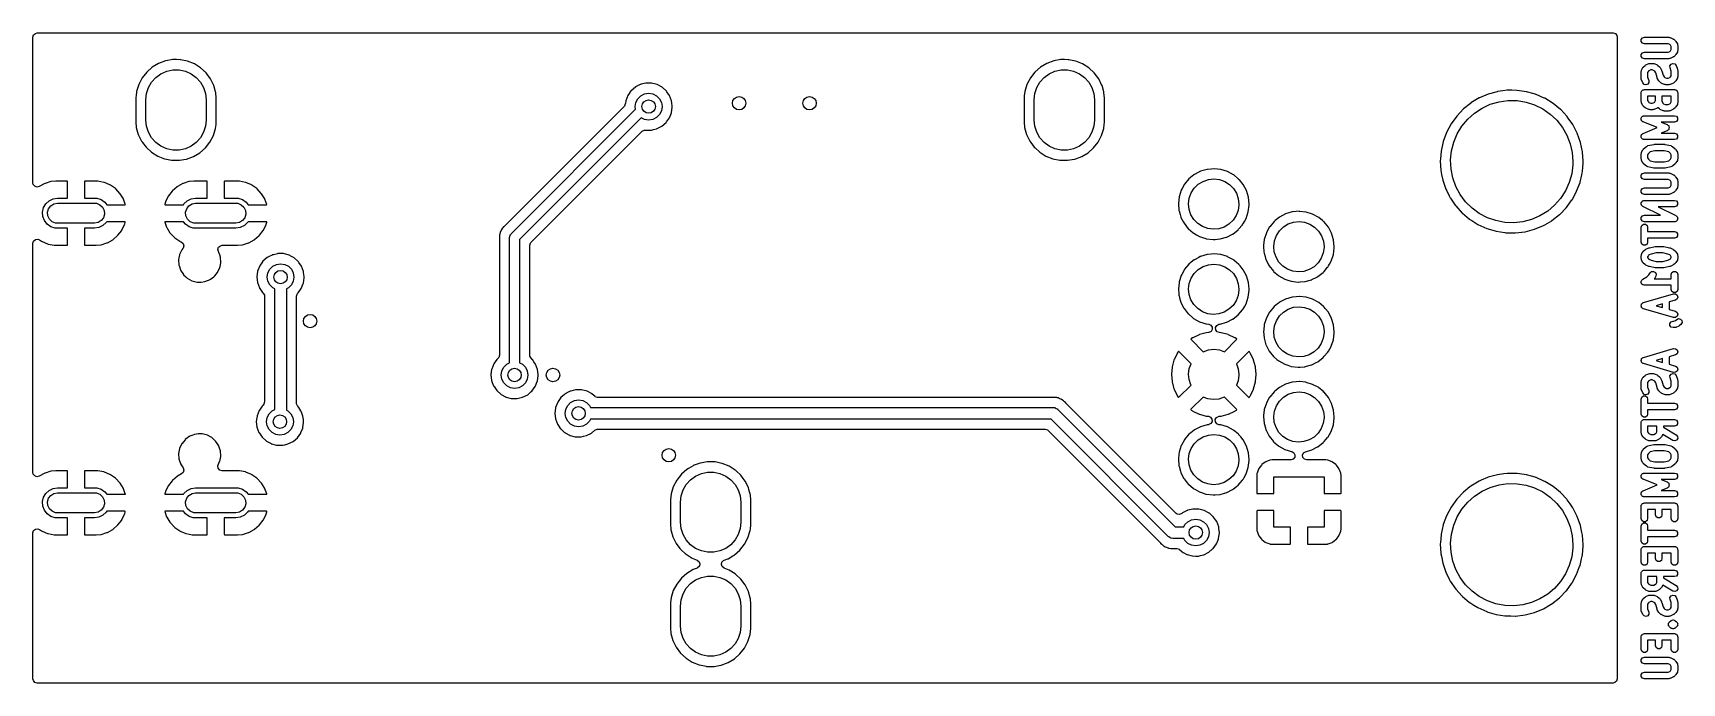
# Model space of a CAD drawing. Extents: x 4.88 to 6.82, y -3.88 to -3.12.
import ezdxf

# ---------------------------------------------------------------- set-up
doc = ezdxf.new("R2010")
doc.units = 0
doc.header["$MEASUREMENT"] = 0
doc.layers.add('BLACK', color=7, linetype='CONTINUOUS')

msp = doc.modelspace()

# ---------------------------------------------------------------- linework, layer by layer
at = {"layer": 'BLACK', "linetype": 'CONTINUOUS'}
for p, q in [((4.88209, -3.11872), (4.88415, -3.11827)), ((4.88415, -3.11827), (6.7352, -3.11827)), ((6.7352, -3.11827), (6.73788, -3.11906)), ((4.87919, -3.12323), (4.87998, -3.12055)), ((4.87919, -3.29438), (4.87919, -3.12323)), ((4.87998, -3.12055), (4.88209, -3.11872)), ((6.73788, -3.11906), (6.73971, -3.12117)), ((6.73971, -3.12117), (6.74016, -3.12323)), ((6.74016, -3.12323), (6.74016, -3.87677)), ((6.76828, -3.12592), (6.76968, -3.124)), ((6.76828, -3.1283), (6.76828, -3.12592)), ((6.76968, -3.13021), (6.76828, -3.1283)), ((6.76968, -3.124), (6.77193, -3.12327)), ((6.77193, -3.13095), (6.76968, -3.13021)), ((6.77193, -3.12327), (6.80062, -3.12327)), ((6.79982, -3.13095), (6.77193, -3.13095)), ((6.80193, -3.13186), (6.79982, -3.13095)), ((6.80062, -3.12327), (6.80136, -3.12351)), ((6.80136, -3.12351), (6.80214, -3.12359)), ((6.80268, -3.13251), (6.80193, -3.13186)), ((6.80214, -3.12359), (6.80552, -3.12505)), ((6.80353, -3.13399), (6.80268, -3.13251)), ((6.80268, -3.13925), (6.80353, -3.13778)), ((6.80353, -3.13778), (6.80353, -3.13399)), ((6.80552, -3.12505), (6.80596, -3.12544)), ((6.80596, -3.12544), (6.80651, -3.12567)), ((6.80651, -3.12567), (6.80819, -3.12713)), ((6.80819, -3.12713), (6.80853, -3.12768)), ((6.80853, -3.12768), (6.80901, -3.12812)), ((6.80901, -3.12812), (6.81069, -3.13104)), ((6.81069, -3.13104), (6.8109, -3.13201)), ((6.8109, -3.13201), (6.81121, -3.13296)), ((6.81121, -3.13296), (6.81121, -3.13881)), ((5.02681, -3.15401), (5.01934, -3.15845)), ((5.03496, -3.151), (5.02681, -3.15401)), ((5.03518, -3.15096), (5.03496, -3.151)), ((5.0433, -3.14957), (5.03518, -3.15096)), ((5.03518, -3.15096), (5.03518, -3.15096)), ((5.04352, -3.14953), (5.0433, -3.14957)), ((5.0433, -3.14957), (5.0433, -3.14957)), ((5.04762, -3.14958), (5.04352, -3.14953)), ((5.05198, -3.14964), (5.04762, -3.14958)), ((5.05221, -3.14964), (5.05198, -3.14964)), ((5.05198, -3.14964), (5.05198, -3.14964)), ((5.05243, -3.14969), (5.05221, -3.14964)), ((5.0605, -3.15129), (5.05243, -3.14969)), ((5.05243, -3.14969), (5.05243, -3.14969)), ((5.06073, -3.15134), (5.0605, -3.15129)), ((5.0605, -3.15129), (5.0605, -3.15129)), ((5.06879, -3.15456), (5.06073, -3.15134)), ((5.07614, -3.15919), (5.06879, -3.15456)), ((6.07012, -3.15401), (6.06265, -3.15845)), ((6.07827, -3.151), (6.07012, -3.15401)), ((6.07849, -3.15096), (6.07827, -3.151)), ((6.0866, -3.14957), (6.07849, -3.15096)), ((6.07849, -3.15096), (6.07849, -3.15096)), ((6.08683, -3.14953), (6.0866, -3.14957)), ((6.0866, -3.14957), (6.0866, -3.14957)), ((6.09093, -3.14958), (6.08683, -3.14953)), ((6.09529, -3.14964), (6.09093, -3.14958)), ((6.09551, -3.14964), (6.09529, -3.14964)), ((6.09529, -3.14964), (6.09529, -3.14964)), ((6.09574, -3.14969), (6.09551, -3.14964)), ((6.10381, -3.15129), (6.09574, -3.14969)), ((6.09574, -3.14969), (6.09574, -3.14969)), ((6.10403, -3.15134), (6.10381, -3.15129)), ((6.10381, -3.15129), (6.10381, -3.15129)), ((6.1121, -3.15456), (6.10403, -3.15134)), ((6.11945, -3.15919), (6.1121, -3.15456)), ((6.76828, -3.14347), (6.76968, -3.14155)), ((6.76828, -3.14584), (6.76828, -3.14347)), ((6.76968, -3.14776), (6.76828, -3.14584)), ((6.76968, -3.14155), (6.77193, -3.14082)), ((6.77193, -3.1485), (6.76968, -3.14776)), ((6.77111, -3.15784), (6.7728, -3.15638)), ((6.77193, -3.14082), (6.79982, -3.14082)), ((6.80062, -3.1485), (6.77193, -3.1485)), ((6.7728, -3.15638), (6.77334, -3.15615)), ((6.77334, -3.15615), (6.77378, -3.15576)), ((6.77378, -3.15576), (6.77716, -3.1543)), ((6.77716, -3.1543), (6.77794, -3.15422)), ((6.77794, -3.15422), (6.77868, -3.15398)), ((6.77868, -3.15398), (6.78206, -3.15398)), ((6.78206, -3.15398), (6.7828, -3.15422)), ((6.7828, -3.15422), (6.78358, -3.1543)), ((6.78358, -3.1543), (6.78696, -3.15576)), ((6.78696, -3.15576), (6.7874, -3.15615)), ((6.7874, -3.15615), (6.78795, -3.15638)), ((6.78795, -3.15638), (6.78963, -3.15784)), ((6.79982, -3.14082), (6.80193, -3.13991)), ((6.80136, -3.14825), (6.80062, -3.1485)), ((6.80214, -3.14818), (6.80136, -3.14825)), ((6.80193, -3.13991), (6.80268, -3.13925)), ((6.80197, -3.15683), (6.80326, -3.15484)), ((6.8021, -3.1592), (6.80197, -3.15683)), ((6.80552, -3.14672), (6.80214, -3.14818)), ((6.80326, -3.15484), (6.80548, -3.15398)), ((6.80548, -3.15398), (6.80777, -3.1546)), ((6.80596, -3.14633), (6.80552, -3.14672)), ((6.80651, -3.1461), (6.80596, -3.14633)), ((6.80819, -3.14463), (6.80651, -3.1461)), ((6.80777, -3.1546), (6.80926, -3.15644)), ((6.80853, -3.14408), (6.80819, -3.14463)), ((6.80901, -3.14365), (6.80853, -3.14408)), ((6.81069, -3.14073), (6.80901, -3.14365)), ((6.80926, -3.15644), (6.81095, -3.16083)), ((6.8109, -3.13975), (6.81069, -3.14073)), ((6.81121, -3.13881), (6.8109, -3.13975)), ((5.00744, -3.171), (5.00339, -3.17869)), ((5.01281, -3.16418), (5.00744, -3.171)), ((5.01934, -3.15845), (5.01281, -3.16418)), ((5.01487, -3.18244), (5.01858, -3.17602)), ((5.01858, -3.17602), (5.02353, -3.17052)), ((5.02353, -3.17052), (5.02953, -3.16616)), ((5.02953, -3.16616), (5.03629, -3.16315)), ((5.03629, -3.16315), (5.04354, -3.16161)), ((5.04354, -3.16161), (5.05095, -3.16161)), ((5.05095, -3.16161), (5.05819, -3.16315)), ((5.05819, -3.16315), (5.06496, -3.16616)), ((5.06496, -3.16616), (5.07095, -3.17052)), ((5.07095, -3.17052), (5.07591, -3.17602)), ((5.07591, -3.17602), (5.07961, -3.18244)), ((5.08252, -3.16509), (5.07614, -3.15919)), ((5.08772, -3.17205), (5.08252, -3.16509)), ((5.09156, -3.17984), (5.08772, -3.17205)), ((6.05074, -3.171), (6.0467, -3.17869)), ((6.05612, -3.16418), (6.05074, -3.171)), ((6.06265, -3.15845), (6.05612, -3.16418)), ((6.05818, -3.18244), (6.06189, -3.17602)), ((6.06189, -3.17602), (6.06684, -3.17052)), ((6.06684, -3.17052), (6.07283, -3.16616)), ((6.07283, -3.16616), (6.0796, -3.16315)), ((6.0796, -3.16315), (6.08685, -3.16161)), ((6.08685, -3.16161), (6.09425, -3.16161)), ((6.09425, -3.16161), (6.1015, -3.16315)), ((6.1015, -3.16315), (6.10827, -3.16616)), ((6.10827, -3.16616), (6.11426, -3.17052)), ((6.11426, -3.17052), (6.11922, -3.17602)), ((6.11922, -3.17602), (6.12292, -3.18244)), ((6.12583, -3.16509), (6.11945, -3.15919)), ((6.13102, -3.17205), (6.12583, -3.16509)), ((6.13486, -3.17984), (6.13102, -3.17205)), ((6.7681, -3.16367), (6.7684, -3.16272)), ((6.7681, -3.17098), (6.7681, -3.16367)), ((6.76831, -3.17165), (6.7681, -3.17098)), ((6.76835, -3.17236), (6.76831, -3.17165)), ((6.77004, -3.17674), (6.76835, -3.17236)), ((6.7684, -3.16272), (6.76861, -3.16175)), ((6.76861, -3.16175), (6.7703, -3.15882)), ((6.7703, -3.15882), (6.77078, -3.15839)), ((6.77078, -3.15839), (6.77111, -3.15784)), ((6.77662, -3.16322), (6.77577, -3.16469)), ((6.77577, -3.16469), (6.77577, -3.17027)), ((6.77577, -3.17027), (6.7772, -3.17399)), ((6.77733, -3.17636), (6.77604, -3.17835)), ((6.77738, -3.16257), (6.77662, -3.16322)), ((6.7772, -3.17399), (6.77733, -3.17636)), ((6.77948, -3.16166), (6.77738, -3.16257)), ((6.78126, -3.16166), (6.77948, -3.16166)), ((6.78337, -3.16257), (6.78126, -3.16166)), ((6.78412, -3.16322), (6.78337, -3.16257)), ((6.78525, -3.16518), (6.78412, -3.16322)), ((6.78681, -3.17058), (6.78525, -3.16518)), ((6.78707, -3.17097), (6.78681, -3.17058)), ((6.78717, -3.17143), (6.78707, -3.17097)), ((6.78886, -3.17436), (6.78717, -3.17143)), ((6.78934, -3.17479), (6.78886, -3.17436)), ((6.78967, -3.17534), (6.78934, -3.17479)), ((6.78963, -3.15784), (6.78997, -3.15839)), ((6.79136, -3.1768), (6.78967, -3.17534)), ((6.78997, -3.15839), (6.79045, -3.15882)), ((6.79045, -3.15882), (6.79213, -3.16175)), ((6.79213, -3.16175), (6.79223, -3.16221)), ((6.79223, -3.16221), (6.7925, -3.1626)), ((6.7925, -3.1626), (6.79405, -3.168)), ((6.79405, -3.168), (6.79518, -3.16996)), ((6.79518, -3.16996), (6.79594, -3.17062)), ((6.79594, -3.17062), (6.79804, -3.17153)), ((6.79804, -3.17153), (6.79982, -3.17153)), ((6.79982, -3.17153), (6.80193, -3.17062)), ((6.80193, -3.17062), (6.80268, -3.16996)), ((6.80353, -3.16292), (6.8021, -3.1592)), ((6.80268, -3.16996), (6.80353, -3.16849)), ((6.80353, -3.16849), (6.80353, -3.16292)), ((6.80819, -3.17534), (6.80651, -3.1768)), ((6.80853, -3.17479), (6.80819, -3.17534)), ((6.80901, -3.17436), (6.80853, -3.17479)), ((6.81069, -3.17143), (6.80901, -3.17436)), ((6.8109, -3.17046), (6.81069, -3.17143)), ((6.81121, -3.16952), (6.8109, -3.17046)), ((6.81095, -3.16083), (6.81099, -3.16153)), ((6.81099, -3.16153), (6.81121, -3.1622)), ((6.81121, -3.1622), (6.81121, -3.16952)), ((5.00027, -3.19161), (4.99998, -3.19403)), ((4.99998, -3.19403), (4.99998, -3.22268)), ((5.00079, -3.18721), (5.00027, -3.19161)), ((5.00082, -3.18698), (5.00079, -3.18721)), ((5.00339, -3.17869), (5.00082, -3.18698)), ((5.01181, -3.19685), (5.01259, -3.18948)), ((5.01259, -3.18948), (5.01487, -3.18244)), ((5.07961, -3.18244), (5.0819, -3.18948)), ((5.0819, -3.18948), (5.08268, -3.19685)), ((5.09162, -3.18006), (5.09156, -3.17984)), ((5.09364, -3.18722), (5.09162, -3.18006)), ((5.09392, -3.1882), (5.09364, -3.18722)), ((5.09451, -3.19465), (5.09392, -3.1882)), ((5.09451, -3.22329), (5.09451, -3.19465)), ((5.57788, -3.1916), (5.57545, -3.19782)), ((5.57869, -3.19044), (5.57788, -3.1916)), ((5.58154, -3.18638), (5.57869, -3.19044)), ((5.58172, -3.18614), (5.58154, -3.18638)), ((5.58675, -3.18175), (5.58172, -3.18614)), ((5.58701, -3.18161), (5.58675, -3.18175)), ((5.59241, -3.17882), (5.58701, -3.18161)), ((5.58738, -3.19986), (5.58962, -3.19547)), ((5.58962, -3.19547), (5.59311, -3.19198)), ((5.59268, -3.17869), (5.59241, -3.17882)), ((5.59241, -3.17882), (5.59241, -3.17882)), ((5.59352, -3.17848), (5.59268, -3.17869)), ((5.59311, -3.19198), (5.5975, -3.18975)), ((5.59888, -3.1772), (5.59352, -3.17848)), ((5.5975, -3.18975), (5.60236, -3.18898)), ((5.59917, -3.17713), (5.59888, -3.1772)), ((5.59888, -3.1772), (5.59888, -3.1772)), ((5.60251, -3.17714), (5.59917, -3.17713)), ((5.60236, -3.18898), (5.60723, -3.18975)), ((5.60554, -3.17716), (5.60251, -3.17714)), ((5.60555, -3.17716), (5.60554, -3.17716)), ((5.60584, -3.17716), (5.60555, -3.17716)), ((5.61232, -3.17879), (5.60584, -3.17716)), ((5.60723, -3.18975), (5.61162, -3.19198)), ((5.61162, -3.19198), (5.6151, -3.19547)), ((5.61822, -3.18191), (5.61232, -3.17879)), ((5.6151, -3.19547), (5.61734, -3.19986)), ((5.61844, -3.18211), (5.61822, -3.18191)), ((5.6224, -3.18564), (5.61844, -3.18211)), ((5.61844, -3.18211), (5.61844, -3.18211)), ((5.6232, -3.18635), (5.6224, -3.18564)), ((5.62337, -3.1866), (5.6232, -3.18635)), ((5.62379, -3.18721), (5.62337, -3.1866)), ((5.62337, -3.1866), (5.62337, -3.1866)), ((5.62698, -3.19185), (5.62379, -3.18721)), ((5.62934, -3.1981), (5.62698, -3.19185)), ((6.04357, -3.19161), (6.04329, -3.19403)), ((6.04329, -3.19403), (6.04329, -3.22268)), ((6.0441, -3.18721), (6.04357, -3.19161)), ((6.04412, -3.18698), (6.0441, -3.18721)), ((6.0467, -3.17869), (6.04412, -3.18698)), ((6.05512, -3.19685), (6.05589, -3.18948)), ((6.05589, -3.18948), (6.05818, -3.18244)), ((6.12292, -3.18244), (6.12521, -3.18948)), ((6.12521, -3.18948), (6.12598, -3.19685)), ((6.13493, -3.18006), (6.13486, -3.17984)), ((6.13695, -3.18722), (6.13493, -3.18006)), ((6.13722, -3.1882), (6.13695, -3.18722)), ((6.13781, -3.19465), (6.13722, -3.1882)), ((6.13781, -3.22329), (6.13781, -3.19465)), ((6.57806, -3.19456), (6.56827, -3.20042)), ((6.57822, -3.19449), (6.57806, -3.19456)), ((6.5884, -3.19015), (6.57822, -3.19449)), ((6.57822, -3.19449), (6.57822, -3.19449)), ((6.58856, -3.19008), (6.5884, -3.19015)), ((6.599, -3.18722), (6.58856, -3.19008)), ((6.5994, -3.18711), (6.599, -3.18722)), ((6.59956, -3.18707), (6.5994, -3.18711)), ((6.5994, -3.18711), (6.5994, -3.18711)), ((6.60572, -3.18626), (6.59956, -3.18707)), ((6.61071, -3.1856), (6.60572, -3.18626)), ((6.61088, -3.18558), (6.61071, -3.1856)), ((6.61071, -3.1856), (6.61071, -3.1856)), ((6.61104, -3.18558), (6.61088, -3.18558)), ((6.6163, -3.18561), (6.61104, -3.18558)), ((6.61104, -3.18558), (6.61104, -3.18558)), ((6.62228, -3.18564), (6.6163, -3.18561)), ((6.62245, -3.18566), (6.62228, -3.18564)), ((6.63341, -3.18722), (6.62245, -3.18566)), ((6.63358, -3.18725), (6.63341, -3.18722)), ((6.63341, -3.18722), (6.63341, -3.18722)), ((6.64265, -3.18983), (6.63358, -3.18725)), ((6.64376, -3.19015), (6.64265, -3.18983)), ((6.64455, -3.19037), (6.64376, -3.19015)), ((6.64471, -3.19044), (6.64455, -3.19037)), ((6.65429, -3.19465), (6.64471, -3.19044)), ((6.655, -3.19496), (6.65429, -3.19465)), ((6.66473, -3.20092), (6.655, -3.19496)), ((6.7681, -3.18853), (6.76828, -3.18795)), ((6.7681, -3.19876), (6.7681, -3.18853)), ((6.76828, -3.18734), (6.76864, -3.18685)), ((6.76828, -3.18795), (6.76828, -3.18734)), ((6.76864, -3.18685), (6.76883, -3.18627)), ((6.76883, -3.18627), (6.76932, -3.18591)), ((6.76932, -3.18591), (6.76968, -3.18542)), ((6.76968, -3.18542), (6.77026, -3.18523)), ((6.77153, -3.17859), (6.77004, -3.17674)), ((6.77026, -3.18523), (6.77075, -3.18488)), ((6.77075, -3.18488), (6.77136, -3.18488)), ((6.77136, -3.18488), (6.77193, -3.18469)), ((6.77383, -3.1792), (6.77153, -3.17859)), ((6.77193, -3.18469), (6.80737, -3.18469)), ((6.77604, -3.17835), (6.77383, -3.1792)), ((6.77577, -3.19237), (6.77577, -3.19773)), ((6.78497, -3.19237), (6.77577, -3.19237)), ((6.78497, -3.19773), (6.78497, -3.19237)), ((6.7919, -3.17703), (6.79136, -3.1768)), ((6.79234, -3.17743), (6.7919, -3.17703)), ((6.79572, -3.17889), (6.79234, -3.17743)), ((6.79265, -3.19237), (6.79265, -3.19805)), ((6.80353, -3.19237), (6.79265, -3.19237)), ((6.7965, -3.17896), (6.79572, -3.17889)), ((6.79724, -3.1792), (6.7965, -3.17896)), ((6.80062, -3.1792), (6.79724, -3.1792)), ((6.80136, -3.17896), (6.80062, -3.1792)), ((6.80214, -3.17889), (6.80136, -3.17896)), ((6.80552, -3.17743), (6.80214, -3.17889)), ((6.80353, -3.1992), (6.80353, -3.19237)), ((6.80596, -3.17703), (6.80552, -3.17743)), ((6.80651, -3.1768), (6.80596, -3.17703)), ((6.80737, -3.18469), (6.80795, -3.18488)), ((6.80795, -3.18488), (6.80855, -3.18488)), ((6.80855, -3.18488), (6.80905, -3.18523)), ((6.80905, -3.18523), (6.80962, -3.18542)), ((6.80962, -3.18542), (6.80998, -3.18591)), ((6.80998, -3.18591), (6.81047, -3.18627)), ((6.81047, -3.18627), (6.81066, -3.18685)), ((6.81066, -3.18685), (6.81102, -3.18734)), ((6.81102, -3.18734), (6.81102, -3.18795)), ((6.81102, -3.18795), (6.81121, -3.18853)), ((6.81121, -3.18853), (6.81121, -3.20022)), ((5.01181, -3.22047), (5.01181, -3.19685)), ((5.08268, -3.19685), (5.08268, -3.22047)), ((5.57354, -3.20453), (5.43329, -3.34477)), ((5.44071, -3.35409), (5.58709, -3.20771)), ((5.57382, -3.20423), (5.57354, -3.20453)), ((5.57495, -3.20167), (5.57382, -3.20423)), ((5.57503, -3.20103), (5.57495, -3.20167)), ((5.57545, -3.19782), (5.57503, -3.20103)), ((5.58661, -3.20472), (5.58738, -3.19986)), ((5.58709, -3.20771), (5.58661, -3.20472)), ((5.6151, -3.21398), (5.61162, -3.21746)), ((5.61734, -3.20959), (5.6151, -3.21398)), ((5.61734, -3.19986), (5.61811, -3.20472)), ((5.61811, -3.20472), (5.61734, -3.20959)), ((5.62671, -3.21811), (5.6292, -3.21191)), ((5.6292, -3.21191), (5.63014, -3.20531)), ((5.62962, -3.20042), (5.62934, -3.1981)), ((5.63008, -3.20423), (5.62962, -3.20042)), ((5.63014, -3.20472), (5.63008, -3.20423)), ((5.63014, -3.20531), (5.63014, -3.20472)), ((6.05512, -3.22047), (6.05512, -3.19685)), ((6.12598, -3.19685), (6.12598, -3.22047)), ((6.55937, -3.20755), (6.55151, -3.21583)), ((6.56764, -3.20092), (6.55937, -3.20755)), ((6.56446, -3.21938), (6.5724, -3.21229)), ((6.56814, -3.20052), (6.56764, -3.20092)), ((6.56827, -3.20042), (6.56814, -3.20052)), ((6.56814, -3.20052), (6.56814, -3.20052)), ((6.5724, -3.21229), (6.58131, -3.20645)), ((6.58131, -3.20645), (6.59098, -3.20199)), ((6.59098, -3.20199), (6.6012, -3.19901)), ((6.6012, -3.19901), (6.61176, -3.19757)), ((6.61176, -3.19757), (6.6224, -3.19771)), ((6.6224, -3.19771), (6.63291, -3.19943)), ((6.63291, -3.19943), (6.64306, -3.20267)), ((6.64306, -3.20267), (6.65261, -3.20738)), ((6.65261, -3.20738), (6.66136, -3.21345)), ((6.66136, -3.21345), (6.66912, -3.22075)), ((6.67356, -3.20815), (6.66473, -3.20092)), ((6.67367, -3.20827), (6.67356, -3.20815)), ((6.68082, -3.21596), (6.67367, -3.20827)), ((6.67367, -3.20827), (6.67367, -3.20827)), ((6.7684, -3.19971), (6.7681, -3.19876)), ((6.76861, -3.20068), (6.7684, -3.19971)), ((6.7703, -3.20361), (6.76861, -3.20068)), ((6.77078, -3.20404), (6.7703, -3.20361)), ((6.77111, -3.20459), (6.77078, -3.20404)), ((6.7728, -3.20605), (6.77111, -3.20459)), ((6.77334, -3.20628), (6.7728, -3.20605)), ((6.77378, -3.20667), (6.77334, -3.20628)), ((6.77716, -3.20813), (6.77378, -3.20667)), ((6.77577, -3.19773), (6.77662, -3.19921)), ((6.77662, -3.19921), (6.77738, -3.19986)), ((6.77794, -3.20821), (6.77716, -3.20813)), ((6.77738, -3.19986), (6.77948, -3.20077)), ((6.77868, -3.20845), (6.77794, -3.20821)), ((6.78206, -3.20845), (6.77868, -3.20845)), ((6.77948, -3.20077), (6.78126, -3.20077)), ((6.78126, -3.20077), (6.78337, -3.19986)), ((6.7828, -3.20821), (6.78206, -3.20845)), ((6.78358, -3.20813), (6.7828, -3.20821)), ((6.78337, -3.19986), (6.78412, -3.19921)), ((6.78696, -3.20667), (6.78358, -3.20813)), ((6.78412, -3.19921), (6.78497, -3.19773)), ((6.7874, -3.20628), (6.78696, -3.20667)), ((6.78795, -3.20605), (6.7874, -3.20628)), ((6.78797, -3.20603), (6.78795, -3.20605)), ((6.78798, -3.20605), (6.78797, -3.20603)), ((6.78967, -3.20751), (6.78798, -3.20605)), ((6.79021, -3.20774), (6.78967, -3.20751)), ((6.79066, -3.20813), (6.79021, -3.20774)), ((6.79403, -3.2096), (6.79066, -3.20813)), ((6.79265, -3.19805), (6.79373, -3.20088)), ((6.79373, -3.20088), (6.79425, -3.20132)), ((6.79481, -3.20967), (6.79403, -3.2096)), ((6.79425, -3.20132), (6.79635, -3.20224)), ((6.79556, -3.20991), (6.79481, -3.20967)), ((6.80062, -3.20991), (6.79556, -3.20991)), ((6.79635, -3.20224), (6.79982, -3.20224)), ((6.79982, -3.20224), (6.80193, -3.20132)), ((6.80136, -3.20967), (6.80062, -3.20991)), ((6.80214, -3.2096), (6.80136, -3.20967)), ((6.80193, -3.20132), (6.80268, -3.20067)), ((6.80552, -3.20813), (6.80214, -3.2096)), ((6.80268, -3.20067), (6.80353, -3.1992)), ((6.80596, -3.20774), (6.80552, -3.20813)), ((6.80651, -3.20751), (6.80596, -3.20774)), ((6.80819, -3.20605), (6.80651, -3.20751)), ((6.80853, -3.2055), (6.80819, -3.20605)), ((6.80901, -3.20507), (6.80853, -3.2055)), ((6.81069, -3.20214), (6.80901, -3.20507)), ((6.8109, -3.20117), (6.81069, -3.20214)), ((6.81121, -3.20022), (6.8109, -3.20117)), ((4.99998, -3.22268), (5.00057, -3.22912)), ((5.00057, -3.22912), (5.00293, -3.23748)), ((5.01259, -3.22784), (5.01181, -3.22047)), ((5.01487, -3.23488), (5.01259, -3.22784)), ((5.0819, -3.22784), (5.07961, -3.23488)), ((5.08268, -3.22047), (5.0819, -3.22784)), ((5.0911, -3.23864), (5.09367, -3.23034)), ((5.09367, -3.23034), (5.09422, -3.2257)), ((5.09422, -3.2257), (5.09449, -3.22343)), ((5.09449, -3.22343), (5.09451, -3.22329)), ((5.09449, -3.22343), (5.09449, -3.22343)), ((5.59372, -3.21778), (5.45079, -3.36071)), ((5.46407, -3.36416), (5.59459, -3.23364)), ((5.5975, -3.2197), (5.59372, -3.21778)), ((5.59459, -3.23364), (5.59704, -3.2323)), ((5.59704, -3.2323), (5.59858, -3.23224)), ((5.60236, -3.22047), (5.5975, -3.2197)), ((5.59858, -3.23224), (5.59859, -3.23225)), ((5.59859, -3.23225), (5.60165, -3.2323)), ((5.60165, -3.2323), (5.60497, -3.23235)), ((5.60723, -3.2197), (5.60236, -3.22047)), ((5.60497, -3.23235), (5.60497, -3.23235)), ((5.60497, -3.23235), (5.60527, -3.23235)), ((5.60527, -3.23235), (5.60556, -3.23229)), ((5.60556, -3.23229), (5.60809, -3.23171)), ((5.60556, -3.23229), (5.60556, -3.23229)), ((5.61162, -3.21746), (5.60723, -3.2197)), ((5.60809, -3.23171), (5.61177, -3.23086)), ((5.61177, -3.23086), (5.61774, -3.22786)), ((5.61774, -3.22786), (5.62281, -3.22353)), ((5.62281, -3.22353), (5.62342, -3.22268)), ((5.62342, -3.22268), (5.62671, -3.21811)), ((6.04329, -3.22268), (6.04388, -3.22912)), ((6.04388, -3.22912), (6.04624, -3.23748)), ((6.05589, -3.22784), (6.05512, -3.22047)), ((6.05818, -3.23488), (6.05589, -3.22784)), ((6.12521, -3.22784), (6.12292, -3.23488)), ((6.12598, -3.22047), (6.12521, -3.22784)), ((6.1344, -3.23864), (6.13698, -3.23034)), ((6.13698, -3.23034), (6.13753, -3.2257)), ((6.13753, -3.2257), (6.1378, -3.22343)), ((6.1378, -3.22343), (6.13781, -3.22329)), ((6.1378, -3.22343), (6.1378, -3.22343)), ((6.54486, -3.22509), (6.53952, -3.23518)), ((6.55151, -3.21583), (6.54486, -3.22509)), ((6.55212, -3.23667), (6.55765, -3.22757)), ((6.55765, -3.22757), (6.56446, -3.21938)), ((6.66912, -3.22075), (6.67571, -3.22911)), ((6.67571, -3.22911), (6.68099, -3.23836)), ((6.68133, -3.21651), (6.68082, -3.21596)), ((6.68142, -3.21664), (6.68133, -3.21651)), ((6.68262, -3.21835), (6.68142, -3.21664)), ((6.68142, -3.21664), (6.68142, -3.21664)), ((6.68789, -3.22584), (6.68262, -3.21835)), ((6.69312, -3.23598), (6.68789, -3.22584)), ((6.76811, -3.21897), (6.76828, -3.21852)), ((6.76828, -3.21968), (6.76811, -3.21897)), ((6.76828, -3.21805), (6.76872, -3.21745)), ((6.76828, -3.21852), (6.76828, -3.21805)), ((6.76828, -3.22042), (6.76828, -3.21968)), ((6.76856, -3.22081), (6.76828, -3.22042)), ((6.76868, -3.22127), (6.76856, -3.22081)), ((6.76924, -3.22174), (6.76868, -3.22127)), ((6.76872, -3.21745), (6.769, -3.21677)), ((6.769, -3.21677), (6.7694, -3.21651)), ((6.76968, -3.22234), (6.76924, -3.22174)), ((6.7694, -3.21651), (6.76968, -3.21613)), ((6.76968, -3.21613), (6.77038, -3.2159)), ((6.77013, -3.22249), (6.76968, -3.22234)), ((6.7705, -3.22279), (6.77013, -3.22249)), ((6.77038, -3.2159), (6.77101, -3.21551)), ((6.78701, -3.22947), (6.7705, -3.22279)), ((6.7705, -3.23615), (6.78701, -3.22947)), ((6.77101, -3.21551), (6.77148, -3.21554)), ((6.77148, -3.21554), (6.77193, -3.2154)), ((6.77193, -3.2154), (6.80737, -3.2154)), ((6.80737, -3.22307), (6.79166, -3.22307)), ((6.79166, -3.22307), (6.79868, -3.22591)), ((6.79868, -3.23303), (6.79166, -3.23587)), ((6.79868, -3.22591), (6.7994, -3.22651)), ((6.7994, -3.23243), (6.79868, -3.23303)), ((6.7994, -3.22651), (6.80018, -3.227)), ((6.80018, -3.23194), (6.7994, -3.23243)), ((6.80018, -3.227), (6.80029, -3.22726)), ((6.80029, -3.23168), (6.80018, -3.23194)), ((6.80029, -3.22726), (6.8005, -3.22744)), ((6.8005, -3.2315), (6.80029, -3.23168)), ((6.8005, -3.22744), (6.80072, -3.22834)), ((6.80072, -3.2306), (6.8005, -3.2315)), ((6.80072, -3.22834), (6.80107, -3.2292)), ((6.80107, -3.22974), (6.80072, -3.2306)), ((6.80107, -3.2292), (6.80101, -3.22947)), ((6.80101, -3.22947), (6.80107, -3.22974)), ((6.80737, -3.2154), (6.80962, -3.21613)), ((6.80962, -3.22234), (6.80737, -3.22307)), ((6.80962, -3.21613), (6.81102, -3.21805)), ((6.81102, -3.22042), (6.80962, -3.22234)), ((6.81102, -3.21805), (6.81102, -3.22042)), ((5.00293, -3.23748), (5.00677, -3.24527)), ((5.00677, -3.24527), (5.00691, -3.24546)), ((5.00691, -3.24546), (5.00691, -3.24546)), ((5.00691, -3.24546), (5.00786, -3.24674)), ((5.00786, -3.24674), (5.01197, -3.25223)), ((5.01197, -3.25223), (5.01296, -3.25315)), ((5.01296, -3.25315), (5.01811, -3.25791)), ((5.01858, -3.2413), (5.01487, -3.23488)), ((5.02353, -3.2468), (5.01858, -3.2413)), ((5.02953, -3.25116), (5.02353, -3.2468)), ((5.03629, -3.25417), (5.02953, -3.25116)), ((5.06496, -3.25116), (5.05819, -3.25417)), ((5.07095, -3.2468), (5.06496, -3.25116)), ((5.07591, -3.2413), (5.07095, -3.2468)), ((5.07514, -3.25887), (5.08167, -3.25315)), ((5.07961, -3.23488), (5.07591, -3.2413)), ((5.08167, -3.25315), (5.08705, -3.24632)), ((5.08705, -3.24632), (5.0911, -3.23864)), ((6.04624, -3.23748), (6.05008, -3.24527)), ((6.05008, -3.24527), (6.05022, -3.24546)), ((6.05022, -3.24546), (6.05022, -3.24546)), ((6.05022, -3.24546), (6.05117, -3.24674)), ((6.05117, -3.24674), (6.05528, -3.25223)), ((6.05528, -3.25223), (6.05626, -3.25315)), ((6.05626, -3.25315), (6.06142, -3.25791)), ((6.06189, -3.2413), (6.05818, -3.23488)), ((6.06684, -3.2468), (6.06189, -3.2413)), ((6.07283, -3.25116), (6.06684, -3.2468)), ((6.0796, -3.25417), (6.07283, -3.25116)), ((6.10827, -3.25116), (6.1015, -3.25417)), ((6.11426, -3.2468), (6.10827, -3.25116)), ((6.11922, -3.2413), (6.11426, -3.2468)), ((6.11845, -3.25887), (6.12498, -3.25315)), ((6.12292, -3.23488), (6.11922, -3.2413)), ((6.12498, -3.25315), (6.13036, -3.24632)), ((6.13036, -3.24632), (6.1344, -3.23864)), ((6.5356, -3.24589), (6.53316, -3.25704)), ((6.53952, -3.23518), (6.5356, -3.24589)), ((6.54538, -3.25681), (6.548, -3.24649)), ((6.548, -3.24649), (6.55212, -3.23667)), ((6.68099, -3.23836), (6.68485, -3.24828)), ((6.68485, -3.24828), (6.6872, -3.25867)), ((6.69693, -3.24674), (6.69312, -3.23598)), ((6.69924, -3.25791), (6.69693, -3.24674)), ((6.76811, -3.23998), (6.76828, -3.23926)), ((6.76828, -3.24042), (6.76811, -3.23998)), ((6.76828, -3.23852), (6.76856, -3.23814)), ((6.76828, -3.23926), (6.76828, -3.23852)), ((6.76828, -3.24089), (6.76828, -3.24042)), ((6.76872, -3.24149), (6.76828, -3.24089)), ((6.76856, -3.23814), (6.76868, -3.23767)), ((6.76868, -3.23767), (6.76924, -3.2372)), ((6.769, -3.24218), (6.76872, -3.24149)), ((6.7694, -3.24243), (6.769, -3.24218)), ((6.76924, -3.2372), (6.76968, -3.2366)), ((6.76968, -3.24281), (6.7694, -3.24243)), ((6.76968, -3.2366), (6.77013, -3.23645)), ((6.77038, -3.24304), (6.76968, -3.24281)), ((6.77013, -3.23645), (6.7705, -3.23615)), ((6.77101, -3.24343), (6.77038, -3.24304)), ((6.77148, -3.2434), (6.77101, -3.24343)), ((6.77111, -3.25435), (6.77448, -3.25143)), ((6.77193, -3.24355), (6.77148, -3.2434)), ((6.80737, -3.24355), (6.77193, -3.24355)), ((6.77448, -3.25143), (6.77536, -3.25106)), ((6.77536, -3.25106), (6.77618, -3.25058)), ((6.77618, -3.25058), (6.78293, -3.24912)), ((6.78293, -3.24912), (6.78335, -3.24916)), ((6.78335, -3.24916), (6.78375, -3.24903)), ((6.78375, -3.24903), (6.79556, -3.24903)), ((6.79166, -3.23587), (6.80737, -3.23587)), ((6.79556, -3.24903), (6.79595, -3.24916)), ((6.79595, -3.24916), (6.79637, -3.24912)), ((6.79637, -3.24912), (6.80312, -3.25058)), ((6.80312, -3.25058), (6.80394, -3.25106)), ((6.80394, -3.25106), (6.80482, -3.25143)), ((6.80482, -3.25143), (6.80819, -3.25435)), ((6.80737, -3.23587), (6.80962, -3.2366)), ((6.80962, -3.24281), (6.80737, -3.24355)), ((6.80962, -3.2366), (6.81102, -3.23852)), ((6.81102, -3.24089), (6.80962, -3.24281)), ((6.81102, -3.23852), (6.81102, -3.24089)), ((5.01811, -3.25791), (5.01835, -3.25813)), ((5.01835, -3.25813), (5.02569, -3.26277)), ((5.02569, -3.26277), (5.03376, -3.26598)), ((5.03376, -3.26598), (5.03399, -3.26603)), ((5.03399, -3.26603), (5.03399, -3.26603)), ((5.03399, -3.26603), (5.04206, -3.26763)), ((5.04354, -3.25571), (5.03629, -3.25417)), ((5.04206, -3.26763), (5.04206, -3.26763)), ((5.04206, -3.26763), (5.04228, -3.26768)), ((5.04228, -3.26768), (5.04251, -3.26768)), ((5.04251, -3.26768), (5.04251, -3.26768)), ((5.04251, -3.26768), (5.04687, -3.26774)), ((5.05095, -3.25571), (5.04354, -3.25571)), ((5.04687, -3.26774), (5.05097, -3.26779)), ((5.05819, -3.25417), (5.05095, -3.25571)), ((5.05097, -3.26779), (5.05119, -3.26775)), ((5.05119, -3.26775), (5.0593, -3.26636)), ((5.0593, -3.26636), (5.05931, -3.26636)), ((5.05931, -3.26636), (5.05953, -3.26632)), ((5.05953, -3.26632), (5.06768, -3.26331)), ((5.06768, -3.26331), (5.07514, -3.25887)), ((6.06142, -3.25791), (6.06166, -3.25813)), ((6.06166, -3.25813), (6.069, -3.26277)), ((6.069, -3.26277), (6.07707, -3.26598)), ((6.07707, -3.26598), (6.07729, -3.26603)), ((6.07729, -3.26603), (6.07729, -3.26603)), ((6.07729, -3.26603), (6.08537, -3.26763)), ((6.08685, -3.25571), (6.0796, -3.25417)), ((6.08537, -3.26763), (6.08537, -3.26763)), ((6.08537, -3.26763), (6.08559, -3.26768)), ((6.08559, -3.26768), (6.08582, -3.26768)), ((6.08582, -3.26768), (6.08582, -3.26768)), ((6.08582, -3.26768), (6.09018, -3.26774)), ((6.09425, -3.25571), (6.08685, -3.25571)), ((6.09018, -3.26774), (6.09428, -3.26779)), ((6.1015, -3.25417), (6.09425, -3.25571)), ((6.09428, -3.26779), (6.0945, -3.26775)), ((6.0945, -3.26775), (6.10261, -3.26636)), ((6.10261, -3.26636), (6.10284, -3.26632)), ((6.10261, -3.26636), (6.10261, -3.26636)), ((6.10284, -3.26632), (6.11099, -3.26331)), ((6.11099, -3.26331), (6.11845, -3.25887)), ((6.53246, -3.26598), (6.53227, -3.26841)), ((6.53227, -3.26841), (6.53293, -3.2798)), ((6.53315, -3.25721), (6.53246, -3.26598)), ((6.53316, -3.25704), (6.53315, -3.25721)), ((6.54432, -3.26741), (6.54538, -3.25681)), ((6.54483, -3.27805), (6.54432, -3.26741)), ((6.68789, -3.27305), (6.68655, -3.28362)), ((6.6872, -3.25867), (6.68799, -3.26929)), ((6.68799, -3.26929), (6.68789, -3.27305)), ((6.69912, -3.28087), (6.69999, -3.27114)), ((6.69925, -3.25808), (6.69924, -3.25791)), ((6.69995, -3.26824), (6.69925, -3.25808)), ((6.69925, -3.25808), (6.69925, -3.25808)), ((6.70002, -3.26929), (6.69995, -3.26824)), ((6.69999, -3.27114), (6.7, -3.27105)), ((6.7, -3.27105), (6.70002, -3.26929)), ((6.7681, -3.26018), (6.7684, -3.25923)), ((6.7681, -3.26603), (6.7681, -3.26018)), ((6.7684, -3.26697), (6.7681, -3.26603)), ((6.7684, -3.25923), (6.76861, -3.25826)), ((6.76861, -3.26795), (6.7684, -3.26697)), ((6.76861, -3.25826), (6.7703, -3.25534)), ((6.7703, -3.27087), (6.76861, -3.26795)), ((6.7703, -3.25534), (6.77078, -3.25491)), ((6.77078, -3.2713), (6.7703, -3.27087)), ((6.77078, -3.25491), (6.77111, -3.25435)), ((6.77111, -3.27185), (6.77078, -3.2713)), ((6.77448, -3.27478), (6.77111, -3.27185)), ((6.77662, -3.25973), (6.77577, -3.26121)), ((6.77577, -3.26121), (6.77577, -3.265)), ((6.77577, -3.265), (6.77662, -3.26648)), ((6.77877, -3.25787), (6.77662, -3.25973)), ((6.77662, -3.26648), (6.77877, -3.26833)), ((6.78416, -3.25671), (6.77877, -3.25787)), ((6.77877, -3.26833), (6.78416, -3.2695)), ((6.79515, -3.25671), (6.78416, -3.25671)), ((6.78416, -3.2695), (6.79515, -3.2695)), ((6.80053, -3.25787), (6.79515, -3.25671)), ((6.79515, -3.2695), (6.80053, -3.26833)), ((6.80268, -3.25973), (6.80053, -3.25787)), ((6.80053, -3.26833), (6.80268, -3.26648)), ((6.80353, -3.26121), (6.80268, -3.25973)), ((6.80268, -3.26648), (6.80353, -3.265)), ((6.80353, -3.265), (6.80353, -3.26121)), ((6.80819, -3.27185), (6.80482, -3.27478)), ((6.80819, -3.25435), (6.80853, -3.25491)), ((6.80853, -3.2713), (6.80819, -3.27185)), ((6.80853, -3.25491), (6.80901, -3.25534)), ((6.80901, -3.27087), (6.80853, -3.2713)), ((6.80901, -3.25534), (6.81069, -3.25826)), ((6.81069, -3.26795), (6.80901, -3.27087)), ((6.81069, -3.25826), (6.8109, -3.25923)), ((6.8109, -3.26697), (6.81069, -3.26795)), ((6.8109, -3.25923), (6.81121, -3.26018)), ((6.81121, -3.26603), (6.8109, -3.26697)), ((6.81121, -3.26018), (6.81121, -3.26603)), ((4.90021, -3.29286), (4.89338, -3.295)), ((4.9007, -3.29276), (4.90021, -3.29286)), ((4.90603, -3.29222), (4.9007, -3.29276)), ((4.90628, -3.2922), (4.90603, -3.29222)), ((4.91919, -3.2922), (4.90628, -3.2922)), ((4.91949, -3.29227), (4.91919, -3.2922)), ((4.91955, -3.29232), (4.91949, -3.29227)), ((4.91972, -3.29292), (4.91955, -3.29232)), ((4.93979, -3.29244), (4.93972, -3.29274)), ((4.93972, -3.29274), (4.93972, -3.3122)), ((4.93984, -3.29238), (4.93979, -3.29244)), ((4.94044, -3.2922), (4.93984, -3.29238)), ((4.95502, -3.2922), (4.94044, -3.2922)), ((4.95515, -3.29221), (4.95502, -3.2922)), ((4.95553, -3.29226), (4.95515, -3.29221)), ((4.9626, -3.29373), (4.95553, -3.29226)), ((5.06241, -3.29286), (5.05558, -3.295)), ((5.0629, -3.29276), (5.06241, -3.29286)), ((5.06824, -3.29222), (5.0629, -3.29276)), ((5.06849, -3.2922), (5.06824, -3.29222)), ((5.08336, -3.2922), (5.06849, -3.2922)), ((5.08367, -3.29227), (5.08336, -3.2922)), ((5.08372, -3.29232), (5.08367, -3.29227)), ((5.0839, -3.29292), (5.08372, -3.29232)), ((5.10396, -3.29244), (5.1039, -3.29274)), ((5.1039, -3.29274), (5.1039, -3.3122)), ((5.10401, -3.29238), (5.10396, -3.29244)), ((5.10461, -3.2922), (5.10401, -3.29238)), ((5.12117, -3.2922), (5.10461, -3.2922)), ((5.12129, -3.29221), (5.12117, -3.2922)), ((5.12167, -3.29226), (5.12129, -3.29221)), ((5.12874, -3.29373), (5.12167, -3.29226)), ((6.23706, -3.2896), (6.23185, -3.29581)), ((6.24279, -3.28499), (6.23706, -3.2896)), ((6.2432, -3.28467), (6.24279, -3.28499)), ((6.24339, -3.28452), (6.2432, -3.28467)), ((6.2432, -3.28467), (6.2432, -3.28467)), ((6.25057, -3.28076), (6.24339, -3.28452)), ((6.24796, -3.29602), (6.25357, -3.29257)), ((6.25835, -3.27847), (6.25057, -3.28076)), ((6.25357, -3.29257), (6.2598, -3.29045)), ((6.2586, -3.27845), (6.25835, -3.27847)), ((6.26301, -3.27805), (6.2586, -3.27845)), ((6.2586, -3.27845), (6.2586, -3.27845)), ((6.2598, -3.29045), (6.26635, -3.28976)), ((6.26643, -3.27773), (6.26301, -3.27805)), ((6.26635, -3.28976), (6.27288, -3.29054)), ((6.26667, -3.27776), (6.26643, -3.27773)), ((6.27426, -3.27856), (6.26667, -3.27776)), ((6.26667, -3.27776), (6.26667, -3.27776)), ((6.27288, -3.29054), (6.27909, -3.29275)), ((6.2745, -3.27858), (6.27426, -3.27856)), ((6.27426, -3.27856), (6.27426, -3.27856)), ((6.28225, -3.28098), (6.2745, -3.27858)), ((6.27909, -3.29275), (6.28464, -3.29628)), ((6.28938, -3.28484), (6.28225, -3.28098)), ((6.28957, -3.28499), (6.28938, -3.28484)), ((6.29495, -3.28945), (6.28957, -3.28499)), ((6.28957, -3.28499), (6.28957, -3.28499)), ((6.29563, -3.29001), (6.29495, -3.28945)), ((6.29578, -3.2902), (6.29563, -3.29001)), ((6.2963, -3.29083), (6.29578, -3.2902)), ((6.29578, -3.2902), (6.29578, -3.2902)), ((6.30076, -3.29629), (6.2963, -3.29083)), ((6.53293, -3.2798), (6.53296, -3.27997)), ((6.53296, -3.27997), (6.53296, -3.27997)), ((6.53296, -3.27997), (6.53383, -3.2844)), ((6.53383, -3.2844), (6.53512, -3.291)), ((6.53512, -3.291), (6.53518, -3.29116)), ((6.53518, -3.29116), (6.53518, -3.29116)), ((6.53518, -3.29116), (6.53876, -3.30164)), ((6.5469, -3.28849), (6.54483, -3.27805)), ((6.5505, -3.29852), (6.5469, -3.28849)), ((6.68655, -3.28362), (6.68366, -3.29387)), ((6.69644, -3.29353), (6.69846, -3.28472)), ((6.69846, -3.28472), (6.69895, -3.28258)), ((6.69895, -3.28258), (6.69899, -3.28241)), ((6.69895, -3.28258), (6.69895, -3.28258)), ((6.69899, -3.28241), (6.69912, -3.28087)), ((6.76828, -3.28532), (6.76968, -3.2834)), ((6.76828, -3.28769), (6.76828, -3.28532)), ((6.76968, -3.28961), (6.76828, -3.28769)), ((6.76968, -3.2834), (6.77193, -3.28266)), ((6.77193, -3.29034), (6.76968, -3.28961)), ((6.77193, -3.28266), (6.80062, -3.28266)), ((6.79982, -3.29034), (6.77193, -3.29034)), ((6.77536, -3.27515), (6.77448, -3.27478)), ((6.77618, -3.27563), (6.77536, -3.27515)), ((6.78293, -3.27709), (6.77618, -3.27563)), ((6.78335, -3.27705), (6.78293, -3.27709)), ((6.78375, -3.27718), (6.78335, -3.27705)), ((6.79556, -3.27718), (6.78375, -3.27718)), ((6.79595, -3.27705), (6.79556, -3.27718)), ((6.79637, -3.27709), (6.79595, -3.27705)), ((6.80312, -3.27563), (6.79637, -3.27709)), ((6.80193, -3.29125), (6.79982, -3.29034)), ((6.80062, -3.28266), (6.80136, -3.28291)), ((6.80136, -3.28291), (6.80214, -3.28298)), ((6.80268, -3.2919), (6.80193, -3.29125)), ((6.80214, -3.28298), (6.80552, -3.28444)), ((6.80353, -3.29338), (6.80268, -3.2919)), ((6.80394, -3.27515), (6.80312, -3.27563)), ((6.80482, -3.27478), (6.80394, -3.27515)), ((6.80552, -3.28444), (6.80596, -3.28483)), ((6.80596, -3.28483), (6.80651, -3.28506)), ((6.80651, -3.28506), (6.80819, -3.28653)), ((6.80819, -3.28653), (6.80853, -3.28708)), ((6.80853, -3.28708), (6.80901, -3.28751)), ((6.80901, -3.28751), (6.81069, -3.29043)), ((6.81069, -3.29043), (6.8109, -3.29141)), ((6.8109, -3.29141), (6.81121, -3.29235)), ((6.81121, -3.29235), (6.81121, -3.2982)), ((4.87952, -3.29615), (4.87919, -3.29438)), ((4.88121, -3.29837), (4.87952, -3.29615)), ((4.88383, -3.29933), (4.88121, -3.29837)), ((4.88656, -3.29872), (4.88383, -3.29933)), ((4.89292, -3.2952), (4.88656, -3.29872)), ((4.89338, -3.295), (4.89292, -3.2952)), ((4.90286, -3.31299), (4.90807, -3.3122)), ((4.90807, -3.3122), (4.91972, -3.3122)), ((4.91972, -3.3122), (4.91972, -3.29292)), ((4.93972, -3.3122), (4.95138, -3.3122)), ((4.95138, -3.3122), (4.95415, -3.31242)), ((4.96307, -3.29388), (4.9626, -3.29373)), ((4.96964, -3.29673), (4.96307, -3.29388)), ((4.97008, -3.29697), (4.96964, -3.29673)), ((4.97594, -3.30108), (4.97008, -3.29697)), ((4.97632, -3.30141), (4.97594, -3.30108)), ((4.98124, -3.30661), (4.97632, -3.30141)), ((4.98155, -3.307), (4.98124, -3.30661)), ((4.98532, -3.31309), (4.98155, -3.307)), ((5.03801, -3.31006), (5.03485, -3.31648)), ((5.03828, -3.30963), (5.03801, -3.31006)), ((5.04267, -3.30398), (5.03828, -3.30963)), ((5.04301, -3.30361), (5.04267, -3.30398)), ((5.04845, -3.29895), (5.04301, -3.30361)), ((5.04886, -3.29867), (5.04845, -3.29895)), ((5.05512, -3.2952), (5.04886, -3.29867)), ((5.05558, -3.295), (5.05512, -3.2952)), ((5.06507, -3.31299), (5.07028, -3.3122)), ((5.07028, -3.3122), (5.0839, -3.3122)), ((5.0839, -3.3122), (5.0839, -3.29292)), ((5.1039, -3.3122), (5.11752, -3.3122)), ((5.11752, -3.3122), (5.12029, -3.31242)), ((5.12921, -3.29388), (5.12874, -3.29373)), ((5.13578, -3.29673), (5.12921, -3.29388)), ((5.13622, -3.29697), (5.13578, -3.29673)), ((5.14209, -3.30108), (5.13622, -3.29697)), ((5.14246, -3.30141), (5.14209, -3.30108)), ((5.14738, -3.30661), (5.14246, -3.30141)), ((5.14769, -3.307), (5.14738, -3.30661)), ((5.15146, -3.31309), (5.14769, -3.307)), ((6.22546, -3.31089), (6.22507, -3.31437)), ((6.22549, -3.31065), (6.22546, -3.31089)), ((6.22546, -3.31089), (6.22546, -3.31089)), ((6.22794, -3.30292), (6.22549, -3.31065)), ((6.22896, -3.30108), (6.22794, -3.30292)), ((6.23173, -3.29602), (6.22896, -3.30108)), ((6.23185, -3.29581), (6.23173, -3.29602)), ((6.23173, -3.29602), (6.23173, -3.29602)), ((6.23744, -3.31235), (6.23969, -3.30616)), ((6.23969, -3.30616), (6.24326, -3.30063)), ((6.24326, -3.30063), (6.24796, -3.29602)), ((6.28464, -3.29628), (6.28928, -3.30095)), ((6.28928, -3.30095), (6.29277, -3.30653)), ((6.29277, -3.30653), (6.29494, -3.31275)), ((6.30456, -3.30345), (6.30076, -3.29629)), ((6.30691, -3.31122), (6.30456, -3.30345)), ((6.3077, -3.31929), (6.30691, -3.31122)), ((6.53876, -3.30164), (6.53876, -3.30164)), ((6.53876, -3.30164), (6.53882, -3.30179)), ((6.53882, -3.30179), (6.53938, -3.30292)), ((6.53938, -3.30292), (6.54276, -3.30963)), ((6.54276, -3.30963), (6.54395, -3.31199)), ((6.54395, -3.31199), (6.54404, -3.31213)), ((6.54404, -3.31213), (6.54976, -3.32045)), ((6.55554, -3.3079), (6.5505, -3.29852)), ((6.56192, -3.31643), (6.55554, -3.3079)), ((6.67929, -3.30358), (6.67352, -3.31253)), ((6.68366, -3.29387), (6.67929, -3.30358)), ((6.68734, -3.31354), (6.69232, -3.30436)), ((6.69232, -3.30436), (6.69241, -3.30421)), ((6.69232, -3.30436), (6.69232, -3.30436)), ((6.69241, -3.30421), (6.69523, -3.29673)), ((6.69523, -3.29673), (6.69638, -3.29369)), ((6.69638, -3.29369), (6.69644, -3.29353)), ((6.69638, -3.29369), (6.69638, -3.29369)), ((6.76828, -3.30286), (6.76968, -3.30094)), ((6.76828, -3.30524), (6.76828, -3.30286)), ((6.76968, -3.30715), (6.76828, -3.30524)), ((6.76968, -3.30094), (6.77193, -3.30021)), ((6.77193, -3.30789), (6.76968, -3.30715)), ((6.77193, -3.30021), (6.79982, -3.30021)), ((6.80062, -3.30789), (6.77193, -3.30789)), ((6.79982, -3.30021), (6.80193, -3.2993)), ((6.80136, -3.30765), (6.80062, -3.30789)), ((6.80214, -3.30757), (6.80136, -3.30765)), ((6.80193, -3.2993), (6.80268, -3.29865)), ((6.80552, -3.30611), (6.80214, -3.30757)), ((6.80268, -3.29865), (6.80353, -3.29717)), ((6.80353, -3.29717), (6.80353, -3.29338)), ((6.80596, -3.30572), (6.80552, -3.30611)), ((6.80651, -3.30549), (6.80596, -3.30572)), ((6.80819, -3.30403), (6.80651, -3.30549)), ((6.80853, -3.30347), (6.80819, -3.30403)), ((6.80901, -3.30304), (6.80853, -3.30347)), ((6.81069, -3.30012), (6.80901, -3.30304)), ((6.8109, -3.29915), (6.81069, -3.30012)), ((6.81121, -3.2982), (6.8109, -3.29915)), ((4.89041, -3.32853), (4.8916, -3.3234)), ((4.89078, -3.33379), (4.89041, -3.32853)), ((4.8916, -3.3234), (4.89424, -3.31884)), ((4.89424, -3.31884), (4.89811, -3.31527)), ((4.89632, -3.32877), (4.89752, -3.32461)), ((4.89669, -3.33308), (4.89632, -3.32877)), ((4.89752, -3.32461), (4.90014, -3.32117)), ((4.89811, -3.31527), (4.90286, -3.31299)), ((4.90014, -3.32117), (4.90382, -3.3189)), ((4.90382, -3.3189), (4.90807, -3.31811)), ((4.90807, -3.31811), (4.95138, -3.31811)), ((4.95138, -3.31811), (4.95367, -3.31834)), ((4.95367, -3.31834), (4.95769, -3.31994)), ((4.95415, -3.31242), (4.95917, -3.31401)), ((4.95769, -3.31994), (4.96086, -3.32288)), ((4.95917, -3.31401), (4.96351, -3.31701)), ((4.96086, -3.32288), (4.96276, -3.32676)), ((4.96313, -3.33107), (4.96193, -3.33523)), ((4.96276, -3.32676), (4.96313, -3.33107)), ((4.96351, -3.31701), (4.9658, -3.31992)), ((4.9658, -3.31992), (4.98717, -3.31992)), ((4.98554, -3.31354), (4.98532, -3.31309)), ((4.98763, -3.31923), (4.98554, -3.31354)), ((4.98717, -3.31992), (4.98771, -3.31976)), ((4.98774, -3.31952), (4.98763, -3.31923)), ((4.98771, -3.31976), (4.98774, -3.31952)), ((5.03468, -3.31695), (5.03408, -3.31923)), ((5.03408, -3.31923), (5.0341, -3.31979)), ((5.0341, -3.31979), (5.03442, -3.31992)), ((5.03442, -3.31992), (5.05582, -3.31992)), ((5.03485, -3.31648), (5.03468, -3.31695)), ((5.05582, -3.31992), (5.05645, -3.31884)), ((5.05645, -3.31884), (5.06032, -3.31527)), ((5.05852, -3.32877), (5.05972, -3.32461)), ((5.05889, -3.33308), (5.05852, -3.32877)), ((5.05972, -3.32461), (5.06234, -3.32117)), ((5.06032, -3.31527), (5.06507, -3.31299)), ((5.06234, -3.32117), (5.06602, -3.3189)), ((5.06602, -3.3189), (5.07028, -3.31811)), ((5.07028, -3.31811), (5.11752, -3.31811)), ((5.11752, -3.31811), (5.11981, -3.31834)), ((5.11981, -3.31834), (5.12383, -3.31994)), ((5.12029, -3.31242), (5.12531, -3.31401)), ((5.12383, -3.31994), (5.127, -3.32288)), ((5.12531, -3.31401), (5.12965, -3.31701)), ((5.127, -3.32288), (5.1289, -3.32676)), ((5.12927, -3.33107), (5.12807, -3.33523)), ((5.1289, -3.32676), (5.12927, -3.33107)), ((5.12965, -3.31701), (5.13195, -3.31992)), ((5.13195, -3.31992), (5.15332, -3.31992)), ((5.15168, -3.31354), (5.15146, -3.31309)), ((5.15388, -3.31952), (5.15168, -3.31354)), ((5.15332, -3.31992), (5.15385, -3.31976)), ((5.15385, -3.31976), (5.15388, -3.31952)), ((6.22507, -3.31437), (6.22459, -3.31871)), ((6.22459, -3.31871), (6.22527, -3.32679)), ((6.22527, -3.32679), (6.22533, -3.32703)), ((6.22533, -3.32703), (6.22665, -3.33162)), ((6.23662, -3.31888), (6.23744, -3.31235)), ((6.23726, -3.32543), (6.23662, -3.31888)), ((6.23934, -3.33168), (6.23726, -3.32543)), ((6.29474, -3.32663), (6.2924, -3.33279)), ((6.29566, -3.32012), (6.29474, -3.32663)), ((6.29494, -3.31275), (6.29567, -3.31929)), ((6.29567, -3.31929), (6.29566, -3.32012)), ((6.30411, -3.33619), (6.30667, -3.3285)), ((6.30667, -3.3285), (6.30768, -3.32045)), ((6.30768, -3.32045), (6.3077, -3.31929)), ((6.35057, -3.33076), (6.34339, -3.33452)), ((6.35835, -3.32847), (6.35057, -3.33076)), ((6.3586, -3.32845), (6.35835, -3.32847)), ((6.36301, -3.32805), (6.3586, -3.32845)), ((6.3586, -3.32845), (6.3586, -3.32845)), ((6.36643, -3.32773), (6.36301, -3.32805)), ((6.36667, -3.32776), (6.36643, -3.32773)), ((6.37426, -3.32856), (6.36667, -3.32776)), ((6.36667, -3.32776), (6.36667, -3.32776)), ((6.3745, -3.32858), (6.37426, -3.32856)), ((6.37426, -3.32856), (6.37426, -3.32856)), ((6.38225, -3.33098), (6.3745, -3.32858)), ((6.38938, -3.33484), (6.38225, -3.33098)), ((6.54976, -3.32045), (6.55041, -3.32139)), ((6.55041, -3.32139), (6.55809, -3.32983)), ((6.55809, -3.32983), (6.55822, -3.32994)), ((6.55822, -3.32994), (6.56671, -3.33704)), ((6.56948, -3.32393), (6.56192, -3.31643)), ((6.57807, -3.33022), (6.56948, -3.32393)), ((6.58749, -3.33518), (6.57807, -3.33022)), ((6.65837, -3.32742), (6.64932, -3.33302)), ((6.6665, -3.32054), (6.65837, -3.32742)), ((6.67352, -3.31253), (6.6665, -3.32054)), ((6.67227, -3.33162), (6.67289, -3.33098)), ((6.67289, -3.33098), (6.68009, -3.32355)), ((6.68009, -3.32355), (6.68021, -3.32343)), ((6.68021, -3.32343), (6.68031, -3.32329)), ((6.68031, -3.32329), (6.68686, -3.31437)), ((6.68031, -3.32329), (6.68031, -3.32329)), ((6.68686, -3.31437), (6.68696, -3.31423)), ((6.68696, -3.31423), (6.68734, -3.31354)), ((6.76814, -3.31812), (6.76828, -3.31782)), ((6.76828, -3.31898), (6.76814, -3.31812)), ((6.76828, -3.31749), (6.7688, -3.31678)), ((6.76828, -3.31782), (6.76828, -3.31749)), ((6.76828, -3.31986), (6.76828, -3.31898)), ((6.76848, -3.32013), (6.76828, -3.31986)), ((6.76853, -3.32045), (6.76848, -3.32013)), ((6.76916, -3.32107), (6.76853, -3.32045)), ((6.7688, -3.31678), (6.76919, -3.31599)), ((6.76968, -3.32178), (6.76916, -3.32107)), ((6.76919, -3.31599), (6.76948, -3.31584)), ((6.76948, -3.31584), (6.76968, -3.31557)), ((6.76968, -3.31557), (6.77051, -3.3153)), ((6.76999, -3.32188), (6.76968, -3.32178)), ((6.77023, -3.32211), (6.76999, -3.32188)), ((6.79097, -3.33238), (6.77023, -3.32211)), ((6.77051, -3.3153), (6.77129, -3.31489)), ((6.77129, -3.31489), (6.77162, -3.31494)), ((6.77162, -3.31494), (6.77193, -3.31483)), ((6.77193, -3.31483), (6.80737, -3.31483)), ((6.80737, -3.32251), (6.78834, -3.32251)), ((6.78834, -3.32251), (6.80907, -3.33278)), ((6.80737, -3.31483), (6.80962, -3.31557)), ((6.80962, -3.32178), (6.80737, -3.32251)), ((6.80962, -3.31557), (6.81102, -3.31749)), ((6.81102, -3.31986), (6.80962, -3.32178)), ((6.81102, -3.31749), (6.81102, -3.31986)), ((4.89268, -3.3387), (4.89078, -3.33379)), ((4.89594, -3.34284), (4.89268, -3.3387)), ((4.90028, -3.34583), (4.89594, -3.34284)), ((4.89859, -3.33696), (4.89669, -3.33308)), ((4.90176, -3.3399), (4.89859, -3.33696)), ((4.9053, -3.34742), (4.90028, -3.34583)), ((4.90578, -3.34151), (4.90176, -3.3399)), ((4.90807, -3.34764), (4.9053, -3.34742)), ((4.90807, -3.34173), (4.90578, -3.34151)), ((4.95138, -3.34173), (4.90807, -3.34173)), ((4.91972, -3.34764), (4.90807, -3.34764)), ((4.91972, -3.3671), (4.91972, -3.34764)), ((4.95138, -3.34764), (4.93972, -3.34764)), ((4.93972, -3.34764), (4.93972, -3.36692)), ((4.95563, -3.34094), (4.95138, -3.34173)), ((4.95659, -3.34685), (4.95138, -3.34764)), ((4.95931, -3.33867), (4.95563, -3.34094)), ((4.96134, -3.34457), (4.95659, -3.34685)), ((4.96193, -3.33523), (4.95931, -3.33867)), ((4.9652, -3.341), (4.96134, -3.34457)), ((4.96583, -3.33992), (4.9652, -3.341)), ((4.98723, -3.33992), (4.96583, -3.33992)), ((4.97899, -3.35587), (4.98337, -3.35021)), ((4.98337, -3.35021), (4.98364, -3.34979)), ((4.98364, -3.34979), (4.9868, -3.34336)), ((4.9868, -3.34336), (4.98697, -3.34289)), ((4.98697, -3.34289), (4.98757, -3.34061)), ((4.98755, -3.34006), (4.98723, -3.33992)), ((4.98756, -3.34032), (4.98755, -3.34006)), ((4.98757, -3.34061), (4.98756, -3.34032)), ((5.03395, -3.34008), (5.03391, -3.34032)), ((5.03391, -3.34032), (5.03611, -3.3463)), ((5.03448, -3.33992), (5.03395, -3.34008)), ((5.05585, -3.33992), (5.03448, -3.33992)), ((5.03611, -3.3463), (5.03633, -3.34675)), ((5.03633, -3.34675), (5.04011, -3.35284)), ((5.05815, -3.34284), (5.05585, -3.33992)), ((5.06248, -3.34583), (5.05815, -3.34284)), ((5.06079, -3.33696), (5.05889, -3.33308)), ((5.06396, -3.3399), (5.06079, -3.33696)), ((5.0675, -3.34742), (5.06248, -3.34583)), ((5.06798, -3.34151), (5.06396, -3.3399)), ((5.07028, -3.34764), (5.0675, -3.34742)), ((5.07028, -3.34173), (5.06798, -3.34151)), ((5.11752, -3.34173), (5.07028, -3.34173)), ((5.11752, -3.34764), (5.07028, -3.34764)), ((5.12177, -3.34094), (5.11752, -3.34173)), ((5.12273, -3.34685), (5.11752, -3.34764)), ((5.12545, -3.33867), (5.12177, -3.34094)), ((5.12748, -3.34457), (5.12273, -3.34685)), ((5.12807, -3.33523), (5.12545, -3.33867)), ((5.13135, -3.341), (5.12748, -3.34457)), ((5.13197, -3.33992), (5.13135, -3.341)), ((5.15337, -3.33992), (5.13197, -3.33992)), ((5.14513, -3.35587), (5.14952, -3.35021)), ((5.14952, -3.35021), (5.14978, -3.34979)), ((5.14978, -3.34979), (5.15294, -3.34336)), ((5.15294, -3.34336), (5.15312, -3.34289)), ((5.15312, -3.34289), (5.15371, -3.34061)), ((5.15369, -3.34006), (5.15337, -3.33992)), ((5.15371, -3.34061), (5.15369, -3.34006)), ((5.42866, -3.35073), (5.42808, -3.35258)), ((5.42877, -3.35038), (5.42866, -3.35073)), ((5.42866, -3.35073), (5.42866, -3.35073)), ((5.42894, -3.35014), (5.42877, -3.35038)), ((5.42903, -3.34987), (5.42894, -3.35014)), ((5.4304, -3.34802), (5.42903, -3.34987)), ((5.43049, -3.34789), (5.4304, -3.34802)), ((5.4316, -3.34629), (5.43049, -3.34789)), ((5.43181, -3.34599), (5.4316, -3.34629)), ((5.4316, -3.34629), (5.4316, -3.34629)), ((5.4321, -3.34576), (5.43181, -3.34599)), ((5.43286, -3.34516), (5.4321, -3.34576)), ((5.4321, -3.34576), (5.4321, -3.34576)), ((5.43329, -3.34477), (5.43286, -3.34516)), ((6.22665, -3.33162), (6.2275, -3.33459)), ((6.2275, -3.33459), (6.22761, -3.33481)), ((6.22761, -3.33481), (6.22761, -3.33481)), ((6.22761, -3.33481), (6.2306, -3.34061)), ((6.2306, -3.34061), (6.23121, -3.3418)), ((6.23121, -3.3418), (6.23625, -3.34816)), ((6.23625, -3.34816), (6.23643, -3.34832)), ((6.23643, -3.34832), (6.23643, -3.34832)), ((6.23643, -3.34832), (6.24211, -3.35315)), ((6.24275, -3.33731), (6.23934, -3.33168)), ((6.24732, -3.34204), (6.24275, -3.33731)), ((6.25283, -3.34565), (6.24732, -3.34204)), ((6.259, -3.34794), (6.25283, -3.34565)), ((6.26552, -3.34881), (6.259, -3.34794)), ((6.27208, -3.34822), (6.26552, -3.34881)), ((6.27834, -3.34618), (6.27208, -3.34822)), ((6.28399, -3.34281), (6.27834, -3.34618)), ((6.28876, -3.33827), (6.28399, -3.34281)), ((6.28841, -3.35438), (6.2948, -3.34939)), ((6.2924, -3.33279), (6.28876, -3.33827)), ((6.2948, -3.34939), (6.29532, -3.34879)), ((6.29532, -3.34879), (6.29994, -3.34343)), ((6.29994, -3.34343), (6.3001, -3.34325)), ((6.29994, -3.34343), (6.29994, -3.34343)), ((6.3001, -3.34325), (6.30092, -3.3418)), ((6.30092, -3.3418), (6.30207, -3.33979)), ((6.30207, -3.33979), (6.30411, -3.33619)), ((6.32978, -3.34958), (6.32794, -3.35292)), ((6.33173, -3.34602), (6.32978, -3.34958)), ((6.33185, -3.34581), (6.33173, -3.34602)), ((6.33173, -3.34602), (6.33173, -3.34602)), ((6.33706, -3.3396), (6.33185, -3.34581)), ((6.33836, -3.33856), (6.33706, -3.3396)), ((6.3432, -3.33467), (6.33836, -3.33856)), ((6.33969, -3.35616), (6.34326, -3.35063)), ((6.34339, -3.33452), (6.3432, -3.33467)), ((6.3432, -3.33467), (6.3432, -3.33467)), ((6.34326, -3.35063), (6.34796, -3.34602)), ((6.34796, -3.34602), (6.35357, -3.34257)), ((6.35357, -3.34257), (6.3598, -3.34045)), ((6.3598, -3.34045), (6.36635, -3.33976)), ((6.36635, -3.33976), (6.37288, -3.34054)), ((6.37288, -3.34054), (6.37909, -3.34275)), ((6.37909, -3.34275), (6.38464, -3.34628)), ((6.38464, -3.34628), (6.38928, -3.35095)), ((6.38928, -3.35095), (6.39277, -3.35653)), ((6.38957, -3.33499), (6.38938, -3.33484)), ((6.39401, -3.33866), (6.38957, -3.33499)), ((6.38957, -3.33499), (6.38957, -3.33499)), ((6.39563, -3.34001), (6.39401, -3.33866)), ((6.39578, -3.3402), (6.39563, -3.34001)), ((6.3971, -3.3418), (6.39578, -3.3402)), ((6.39578, -3.3402), (6.39578, -3.3402)), ((6.40076, -3.34629), (6.3971, -3.3418)), ((6.40456, -3.35345), (6.40076, -3.34629)), ((6.56671, -3.33704), (6.56671, -3.33704)), ((6.56671, -3.33704), (6.56684, -3.33715)), ((6.56684, -3.33715), (6.56926, -3.33866)), ((6.56926, -3.33866), (6.57636, -3.34312)), ((6.57636, -3.34312), (6.57636, -3.34312)), ((6.57636, -3.34312), (6.57651, -3.34321)), ((6.57651, -3.34321), (6.5869, -3.34791)), ((6.5869, -3.34791), (6.58829, -3.34832)), ((6.59755, -3.33869), (6.58749, -3.33518)), ((6.58829, -3.34832), (6.59768, -3.3511)), ((6.60801, -3.34068), (6.59755, -3.33869)), ((6.61865, -3.3411), (6.60801, -3.34068)), ((6.62924, -3.33994), (6.61865, -3.3411)), ((6.63953, -3.33723), (6.62924, -3.33994)), ((6.63186, -3.35168), (6.64289, -3.34879)), ((6.64932, -3.33302), (6.63953, -3.33723)), ((6.64289, -3.34879), (6.65344, -3.34442)), ((6.65344, -3.34442), (6.65513, -3.34343)), ((6.65513, -3.34343), (6.66314, -3.33875)), ((6.66314, -3.33875), (6.66329, -3.33866)), ((6.66314, -3.33875), (6.66314, -3.33875)), ((6.66329, -3.33866), (6.67227, -3.33162)), ((6.7681, -3.34646), (6.76883, -3.3442)), ((6.7681, -3.364), (6.7681, -3.34646)), ((6.76828, -3.33503), (6.76968, -3.33311)), ((6.76828, -3.33741), (6.76828, -3.33503)), ((6.76968, -3.33933), (6.76828, -3.33741)), ((6.76883, -3.3442), (6.77075, -3.34281)), ((6.76968, -3.33311), (6.77193, -3.33238)), ((6.77193, -3.34006), (6.76968, -3.33933)), ((6.77075, -3.34281), (6.77312, -3.34281)), ((6.77193, -3.33238), (6.79097, -3.33238)), ((6.80737, -3.34006), (6.77193, -3.34006)), ((6.77312, -3.34281), (6.77504, -3.3442)), ((6.77504, -3.3442), (6.77577, -3.34646)), ((6.77577, -3.34646), (6.77577, -3.35139)), ((6.80768, -3.33996), (6.80737, -3.34006)), ((6.80801, -3.34), (6.80768, -3.33996)), ((6.80879, -3.3396), (6.80801, -3.34)), ((6.80962, -3.33933), (6.80879, -3.3396)), ((6.80907, -3.33278), (6.80931, -3.33301)), ((6.80931, -3.33301), (6.80962, -3.33311)), ((6.80962, -3.33311), (6.81014, -3.33383)), ((6.80982, -3.33906), (6.80962, -3.33933)), ((6.81011, -3.3389), (6.80982, -3.33906)), ((6.8105, -3.33812), (6.81011, -3.3389)), ((6.81014, -3.33383), (6.81077, -3.33444)), ((6.81102, -3.33741), (6.8105, -3.33812)), ((6.81077, -3.33444), (6.81082, -3.33477)), ((6.81082, -3.33477), (6.81102, -3.33503)), ((6.81102, -3.33503), (6.81102, -3.33591)), ((6.81102, -3.33591), (6.81117, -3.33678)), ((6.81117, -3.33678), (6.81102, -3.33708)), ((6.81102, -3.33708), (6.81102, -3.33741)), ((4.87919, -3.36527), (4.87998, -3.36259)), ((4.87919, -3.63454), (4.87919, -3.36527)), ((4.87998, -3.36259), (4.88209, -3.36076)), ((4.88209, -3.36076), (4.88486, -3.36036)), ((4.88486, -3.36036), (4.887, -3.36121)), ((4.887, -3.36121), (4.88937, -3.36287)), ((4.88937, -3.36287), (4.88981, -3.36311)), ((4.88981, -3.36311), (4.89638, -3.36596)), ((4.89638, -3.36596), (4.89685, -3.36611)), ((4.89685, -3.36611), (4.90392, -3.36759)), ((4.90392, -3.36759), (4.9043, -3.36763)), ((4.9043, -3.36763), (4.90442, -3.36764)), ((4.90442, -3.36764), (4.91901, -3.36764)), ((4.91901, -3.36764), (4.91961, -3.36746)), ((4.91961, -3.36746), (4.91966, -3.36741)), ((4.91966, -3.36741), (4.91972, -3.3671)), ((4.93972, -3.36692), (4.9399, -3.36752)), ((4.9399, -3.36752), (4.93996, -3.36757)), ((4.93996, -3.36757), (4.94026, -3.36764)), ((4.94026, -3.36764), (4.95317, -3.36764)), ((4.95317, -3.36764), (4.95342, -3.36763)), ((4.95342, -3.36763), (4.95875, -3.36708)), ((4.95875, -3.36708), (4.95924, -3.36698)), ((4.95924, -3.36698), (4.96607, -3.36484)), ((4.96607, -3.36484), (4.96653, -3.36464)), ((4.96653, -3.36464), (4.97279, -3.36117)), ((4.97279, -3.36117), (4.97321, -3.36089)), ((4.97321, -3.36089), (4.97864, -3.35623)), ((4.97864, -3.35623), (4.97899, -3.35587)), ((5.04011, -3.35284), (5.04041, -3.35324)), ((5.04041, -3.35324), (5.04533, -3.35844)), ((5.04533, -3.35844), (5.04571, -3.35876)), ((5.04571, -3.35876), (5.05157, -3.36287)), ((5.05157, -3.36287), (5.05201, -3.36311)), ((5.05201, -3.36311), (5.05342, -3.36372)), ((5.05342, -3.36372), (5.05557, -3.36551)), ((5.05557, -3.36551), (5.05641, -3.36818)), ((5.05641, -3.36818), (5.05567, -3.37087)), ((5.09644, -3.37257), (5.09724, -3.36989)), ((5.09724, -3.36989), (5.09936, -3.36807)), ((5.09936, -3.36807), (5.1014, -3.36764)), ((5.1014, -3.36764), (5.11931, -3.36764)), ((5.11931, -3.36764), (5.11956, -3.36763)), ((5.11956, -3.36763), (5.12489, -3.36708)), ((5.12489, -3.36708), (5.12538, -3.36698)), ((5.12538, -3.36698), (5.13221, -3.36484)), ((5.13221, -3.36484), (5.13267, -3.36464)), ((5.13267, -3.36464), (5.13894, -3.36117)), ((5.13894, -3.36117), (5.13935, -3.36089)), ((5.13935, -3.36089), (5.14478, -3.35623)), ((5.14478, -3.35623), (5.14513, -3.35587)), ((5.42714, -3.35799), (5.42705, -3.36024)), ((5.42705, -3.36024), (5.42713, -3.36052)), ((5.42713, -3.36052), (5.42715, -3.36084)), ((5.42715, -3.3578), (5.42714, -3.35799)), ((5.42717, -3.35546), (5.42715, -3.35572)), ((5.42715, -3.35572), (5.42715, -3.3578)), ((5.42715, -3.36084), (5.42715, -3.49662)), ((5.42725, -3.35519), (5.42717, -3.35546)), ((5.42726, -3.35491), (5.42725, -3.35519)), ((5.42725, -3.35519), (5.42725, -3.35519)), ((5.42741, -3.35449), (5.42726, -3.35491)), ((5.42803, -3.35273), (5.42741, -3.35449)), ((5.42808, -3.35258), (5.42803, -3.35273)), ((5.43898, -3.35827), (5.43918, -3.35752)), ((5.43898, -3.50555), (5.43898, -3.35827)), ((5.43918, -3.35674), (5.43957, -3.35607)), ((5.43918, -3.35752), (5.43918, -3.35674)), ((5.43957, -3.35607), (5.43977, -3.35531)), ((5.43977, -3.35531), (5.44032, -3.35477)), ((5.44032, -3.35477), (5.44071, -3.35409)), ((5.45079, -3.36071), (5.45079, -3.50555)), ((5.46262, -3.36767), (5.46341, -3.36499)), ((5.46262, -3.49664), (5.46262, -3.36767)), ((5.46341, -3.36499), (5.46407, -3.36416)), ((6.24211, -3.35315), (6.24242, -3.35342)), ((6.24242, -3.35342), (6.24264, -3.35354)), ((6.24264, -3.35354), (6.24264, -3.35354)), ((6.24264, -3.35354), (6.24596, -3.3554)), ((6.24596, -3.3554), (6.2495, -3.35737)), ((6.2495, -3.35737), (6.25278, -3.35844)), ((6.25278, -3.35844), (6.25699, -3.35981)), ((6.25699, -3.35981), (6.25699, -3.35981)), ((6.25699, -3.35981), (6.25722, -3.35988)), ((6.25722, -3.35988), (6.26527, -3.36084)), ((6.26527, -3.36084), (6.26551, -3.36082)), ((6.26551, -3.36082), (6.26774, -3.36065)), ((6.26551, -3.36082), (6.26551, -3.36082)), ((6.26774, -3.36065), (6.27336, -3.36022)), ((6.27336, -3.36022), (6.27359, -3.36015)), ((6.27359, -3.36015), (6.28094, -3.3581)), ((6.27359, -3.36015), (6.27359, -3.36015)), ((6.28094, -3.3581), (6.28117, -3.35804)), ((6.28094, -3.3581), (6.28094, -3.3581)), ((6.28117, -3.35804), (6.28139, -3.35793)), ((6.28139, -3.35793), (6.28819, -3.35449)), ((6.28139, -3.35793), (6.28139, -3.35793)), ((6.28819, -3.35449), (6.28841, -3.35438)), ((6.32471, -3.36763), (6.32459, -3.36871)), ((6.32459, -3.36871), (6.32461, -3.36895)), ((6.32461, -3.36895), (6.32513, -3.37514)), ((6.32546, -3.36089), (6.32471, -3.36763)), ((6.32549, -3.36065), (6.32546, -3.36089)), ((6.32546, -3.36089), (6.32546, -3.36089)), ((6.32794, -3.35292), (6.32549, -3.36065)), ((6.33662, -3.36888), (6.33744, -3.36235)), ((6.33726, -3.37543), (6.33662, -3.36888)), ((6.33744, -3.36235), (6.33969, -3.35616)), ((6.39277, -3.35653), (6.39494, -3.36275)), ((6.39566, -3.37012), (6.39474, -3.37663)), ((6.39494, -3.36275), (6.39567, -3.36929)), ((6.39567, -3.36929), (6.39566, -3.37012)), ((6.40691, -3.36122), (6.40456, -3.35345)), ((6.4077, -3.36929), (6.40691, -3.36122)), ((6.40768, -3.37045), (6.4077, -3.36929)), ((6.59768, -3.3511), (6.59768, -3.3511)), ((6.59768, -3.3511), (6.59784, -3.35115)), ((6.59784, -3.35115), (6.59801, -3.35117)), ((6.59801, -3.35117), (6.59801, -3.35117)), ((6.59801, -3.35117), (6.60803, -3.35271)), ((6.60803, -3.35271), (6.60912, -3.35287)), ((6.60912, -3.35287), (6.61493, -3.35297)), ((6.61493, -3.35297), (6.62036, -3.35305)), ((6.62036, -3.35305), (6.62036, -3.35305)), ((6.62036, -3.35305), (6.62053, -3.35305)), ((6.62053, -3.35305), (6.63186, -3.35168)), ((6.76883, -3.36626), (6.7681, -3.364)), ((6.77075, -3.36766), (6.76883, -3.36626)), ((6.77312, -3.36766), (6.77075, -3.36766)), ((6.77504, -3.36626), (6.77312, -3.36766)), ((6.77577, -3.364), (6.77504, -3.36626)), ((6.77577, -3.35139), (6.80737, -3.35139)), ((6.80737, -3.35907), (6.77577, -3.35907)), ((6.77577, -3.35907), (6.77577, -3.364)), ((6.77787, -3.37049), (6.78462, -3.36903)), ((6.78462, -3.36903), (6.78504, -3.36907)), ((6.78504, -3.36907), (6.78543, -3.36894)), ((6.78543, -3.36894), (6.79387, -3.36894)), ((6.79387, -3.36894), (6.79427, -3.36907)), ((6.79427, -3.36907), (6.79468, -3.36903)), ((6.79468, -3.36903), (6.80143, -3.37049)), ((6.80737, -3.35139), (6.80962, -3.35213)), ((6.80962, -3.35834), (6.80737, -3.35907)), ((6.80962, -3.35213), (6.81102, -3.35404)), ((6.81102, -3.35642), (6.80962, -3.35834)), ((6.81102, -3.35404), (6.81102, -3.35642)), ((5.0507, -3.38219), (5.05023, -3.38466)), ((5.05023, -3.38466), (5.05062, -3.39087)), ((5.05133, -3.37886), (5.0507, -3.38219)), ((5.05139, -3.37855), (5.05133, -3.37886)), ((5.05133, -3.37886), (5.05133, -3.37886)), ((5.05404, -3.37292), (5.05139, -3.37855)), ((5.05527, -3.37144), (5.05404, -3.37292)), ((5.05567, -3.37087), (5.05527, -3.37144)), ((5.09716, -3.3751), (5.09644, -3.37257)), ((5.09716, -3.37511), (5.09716, -3.3751)), ((5.09717, -3.37514), (5.09716, -3.37511)), ((5.09721, -3.37526), (5.09717, -3.37514)), ((5.09746, -3.37565), (5.09721, -3.37526)), ((5.09756, -3.37595), (5.09746, -3.37565)), ((5.09851, -3.37889), (5.09756, -3.37595)), ((5.09756, -3.37595), (5.09756, -3.37595)), ((5.09938, -3.38157), (5.09851, -3.37889)), ((5.09889, -3.39241), (5.09971, -3.38809)), ((5.09977, -3.38778), (5.09938, -3.38157)), ((5.09971, -3.38809), (5.09977, -3.38778)), ((5.09971, -3.38809), (5.09971, -3.38809)), ((5.14818, -3.38809), (5.14622, -3.39087)), ((5.14935, -3.38641), (5.14818, -3.38809)), ((5.15438, -3.38202), (5.14935, -3.38641)), ((5.15654, -3.38091), (5.15438, -3.38202)), ((5.16005, -3.3791), (5.15654, -3.38091)), ((5.16032, -3.37896), (5.16005, -3.3791)), ((5.16005, -3.3791), (5.16005, -3.3791)), ((5.1616, -3.37865), (5.16032, -3.37896)), ((5.16652, -3.37747), (5.1616, -3.37865)), ((5.16513, -3.39002), (5.17, -3.38925)), ((5.16681, -3.3774), (5.16652, -3.37747)), ((5.16652, -3.37747), (5.16652, -3.37747)), ((5.17014, -3.37742), (5.16681, -3.3774)), ((5.17, -3.38925), (5.17487, -3.39002)), ((5.17318, -3.37744), (5.17014, -3.37742)), ((5.17348, -3.37744), (5.17318, -3.37744)), ((5.17318, -3.37744), (5.17318, -3.37744)), ((5.17996, -3.37906), (5.17348, -3.37744)), ((5.18303, -3.38069), (5.17996, -3.37906)), ((5.18528, -3.38188), (5.18303, -3.38069)), ((5.18586, -3.38219), (5.18528, -3.38188)), ((5.18608, -3.38239), (5.18586, -3.38219)), ((5.19037, -3.38621), (5.18608, -3.38239)), ((5.18608, -3.38239), (5.18608, -3.38239)), ((5.19084, -3.38663), (5.19037, -3.38621)), ((5.19101, -3.38687), (5.19084, -3.38663)), ((5.19163, -3.38778), (5.19101, -3.38687)), ((5.19101, -3.38687), (5.19101, -3.38687)), ((5.19462, -3.39213), (5.19163, -3.38778)), ((6.23706, -3.3896), (6.23185, -3.39581)), ((6.23972, -3.38747), (6.23706, -3.3896)), ((6.2432, -3.38467), (6.23972, -3.38747)), ((6.24339, -3.38452), (6.2432, -3.38467)), ((6.2432, -3.38467), (6.2432, -3.38467)), ((6.24843, -3.38188), (6.24339, -3.38452)), ((6.25036, -3.38087), (6.24843, -3.38188)), ((6.25057, -3.38076), (6.25036, -3.38087)), ((6.25835, -3.37847), (6.25057, -3.38076)), ((6.2586, -3.37845), (6.25835, -3.37847)), ((6.26301, -3.37805), (6.2586, -3.37845)), ((6.2586, -3.37845), (6.2586, -3.37845)), ((6.26643, -3.37773), (6.26301, -3.37805)), ((6.26667, -3.37776), (6.26643, -3.37773)), ((6.27426, -3.37856), (6.26667, -3.37776)), ((6.26667, -3.37776), (6.26667, -3.37776)), ((6.2745, -3.37858), (6.27426, -3.37856)), ((6.27426, -3.37856), (6.27426, -3.37856)), ((6.28225, -3.38098), (6.2745, -3.37858)), ((6.28246, -3.3811), (6.28225, -3.38098)), ((6.28392, -3.38189), (6.28246, -3.3811)), ((6.28938, -3.38484), (6.28392, -3.38189)), ((6.28957, -3.38499), (6.28938, -3.38484)), ((6.29294, -3.38778), (6.28957, -3.38499)), ((6.28957, -3.38499), (6.28957, -3.38499)), ((6.29563, -3.39001), (6.29294, -3.38778)), ((6.32513, -3.37514), (6.32527, -3.37679)), ((6.32527, -3.37679), (6.32533, -3.37703)), ((6.32533, -3.37703), (6.32647, -3.38098)), ((6.32647, -3.38098), (6.3275, -3.38459)), ((6.3275, -3.38459), (6.32761, -3.38481)), ((6.32761, -3.38481), (6.32761, -3.38481)), ((6.32761, -3.38481), (6.33057, -3.39056)), ((6.33934, -3.38168), (6.33726, -3.37543)), ((6.34275, -3.38731), (6.33934, -3.38168)), ((6.34732, -3.39204), (6.34275, -3.38731)), ((6.38876, -3.38827), (6.38399, -3.39281)), ((6.3924, -3.38279), (6.38876, -3.38827)), ((6.39474, -3.37663), (6.3924, -3.38279)), ((6.40207, -3.38979), (6.40411, -3.38619)), ((6.40411, -3.38619), (6.40667, -3.3785)), ((6.40667, -3.3785), (6.40768, -3.37045)), ((6.7681, -3.38009), (6.7684, -3.37914)), ((6.7681, -3.38301), (6.7681, -3.38009)), ((6.7684, -3.38396), (6.7681, -3.38301)), ((6.7684, -3.37914), (6.76861, -3.37817)), ((6.76861, -3.38493), (6.7684, -3.38396)), ((6.76861, -3.37817), (6.7703, -3.37525)), ((6.7703, -3.38786), (6.76861, -3.38493)), ((6.7703, -3.37525), (6.77078, -3.37482)), ((6.77078, -3.38829), (6.7703, -3.38786)), ((6.77078, -3.37482), (6.77111, -3.37426)), ((6.77111, -3.38884), (6.77078, -3.38829)), ((6.77111, -3.37426), (6.7728, -3.3728)), ((6.7728, -3.3903), (6.77111, -3.38884)), ((6.7728, -3.3728), (6.77334, -3.37257)), ((6.77334, -3.37257), (6.77378, -3.37218)), ((6.77378, -3.37218), (6.77716, -3.37072)), ((6.77662, -3.37964), (6.77577, -3.38112)), ((6.77577, -3.38112), (6.77577, -3.38199)), ((6.77577, -3.38199), (6.77662, -3.38346)), ((6.77738, -3.37899), (6.77662, -3.37964)), ((6.77662, -3.38346), (6.77738, -3.38411)), ((6.77716, -3.37072), (6.77754, -3.37068)), ((6.77986, -3.37791), (6.77738, -3.37899)), ((6.77738, -3.38411), (6.77986, -3.38519)), ((6.77754, -3.37068), (6.77787, -3.37049)), ((6.78584, -3.37662), (6.77986, -3.37791)), ((6.77986, -3.38519), (6.78584, -3.38649)), ((6.79346, -3.37662), (6.78584, -3.37662)), ((6.78584, -3.38649), (6.79346, -3.38649)), ((6.79944, -3.37791), (6.79346, -3.37662)), ((6.79346, -3.38649), (6.79944, -3.38519)), ((6.80193, -3.37899), (6.79944, -3.37791)), ((6.79944, -3.38519), (6.80193, -3.38411)), ((6.80143, -3.37049), (6.80176, -3.37068)), ((6.80176, -3.37068), (6.80214, -3.37072)), ((6.80268, -3.37964), (6.80193, -3.37899)), ((6.80193, -3.38411), (6.80268, -3.38346)), ((6.80214, -3.37072), (6.80552, -3.37218)), ((6.80353, -3.38112), (6.80268, -3.37964)), ((6.80268, -3.38346), (6.80353, -3.38199)), ((6.80353, -3.38199), (6.80353, -3.38112)), ((6.80552, -3.37218), (6.80596, -3.37257)), ((6.80596, -3.37257), (6.80651, -3.3728)), ((6.80651, -3.3728), (6.80819, -3.37426)), ((6.80819, -3.38884), (6.80651, -3.3903)), ((6.80819, -3.37426), (6.80853, -3.37482)), ((6.80853, -3.38829), (6.80819, -3.38884)), ((6.80853, -3.37482), (6.80901, -3.37525)), ((6.80901, -3.38786), (6.80853, -3.38829)), ((6.80901, -3.37525), (6.81069, -3.37817)), ((6.81069, -3.38493), (6.80901, -3.38786)), ((6.81069, -3.37817), (6.8109, -3.37914)), ((6.8109, -3.38396), (6.81069, -3.38493)), ((6.8109, -3.37914), (6.81121, -3.38009)), ((6.81121, -3.38301), (6.8109, -3.38396)), ((6.81121, -3.38009), (6.81121, -3.38301)), ((5.05062, -3.39087), (5.05071, -3.39117)), ((5.05071, -3.39117), (5.05238, -3.39629)), ((5.05238, -3.39629), (5.05254, -3.39679)), ((5.05254, -3.39679), (5.05587, -3.40204)), ((5.05587, -3.40204), (5.0561, -3.40226)), ((5.0561, -3.40226), (5.0561, -3.40226)), ((5.0561, -3.40226), (5.05885, -3.40484)), ((5.05885, -3.40484), (5.06041, -3.4063)), ((5.06041, -3.4063), (5.06586, -3.4093)), ((5.08399, -3.40915), (5.08667, -3.40809)), ((5.08667, -3.40809), (5.08696, -3.40797)), ((5.08667, -3.40809), (5.08667, -3.40809)), ((5.08696, -3.40797), (5.08768, -3.40745)), ((5.08768, -3.40745), (5.09174, -3.4045)), ((5.09174, -3.4045), (5.09199, -3.40431)), ((5.09199, -3.40431), (5.09273, -3.40342)), ((5.09273, -3.40342), (5.09576, -3.39976)), ((5.09576, -3.39976), (5.09596, -3.39952)), ((5.09576, -3.39976), (5.09576, -3.39976)), ((5.09596, -3.39952), (5.09861, -3.39389)), ((5.09861, -3.39389), (5.09889, -3.39241)), ((5.14226, -3.40438), (5.14222, -3.40471)), ((5.14222, -3.40471), (5.14295, -3.41134)), ((5.14305, -3.39839), (5.14226, -3.40438)), ((5.14309, -3.39809), (5.14305, -3.39839)), ((5.14305, -3.39839), (5.14305, -3.39839)), ((5.14552, -3.39187), (5.14309, -3.39809)), ((5.14622, -3.39087), (5.14552, -3.39187)), ((5.15425, -3.405), (5.15502, -3.40013)), ((5.15502, -3.40987), (5.15425, -3.405)), ((5.15502, -3.40013), (5.15726, -3.39574)), ((5.15726, -3.39574), (5.16074, -3.39226)), ((5.16074, -3.39226), (5.16513, -3.39002)), ((5.17487, -3.39002), (5.17926, -3.39226)), ((5.17926, -3.39226), (5.18274, -3.39574)), ((5.18274, -3.39574), (5.18498, -3.40013)), ((5.18498, -3.40013), (5.18575, -3.405)), ((5.18575, -3.405), (5.18498, -3.40987)), ((5.19698, -3.39837), (5.19462, -3.39213)), ((5.19712, -3.39954), (5.19698, -3.39837)), ((5.19771, -3.40441), (5.19712, -3.39954)), ((5.19727, -3.40915), (5.19775, -3.40574)), ((5.19778, -3.405), (5.19771, -3.40441)), ((5.19775, -3.40574), (5.19778, -3.40558)), ((5.19775, -3.40574), (5.19775, -3.40574)), ((5.19778, -3.40558), (5.19778, -3.405)), ((6.22794, -3.40292), (6.22549, -3.41065)), ((6.22857, -3.40178), (6.22794, -3.40292)), ((6.23173, -3.39602), (6.22857, -3.40178)), ((6.23185, -3.39581), (6.23173, -3.39602)), ((6.23173, -3.39602), (6.23173, -3.39602)), ((6.23744, -3.41235), (6.23969, -3.40616)), ((6.23969, -3.40616), (6.24326, -3.40063)), ((6.24326, -3.40063), (6.24796, -3.39602)), ((6.24796, -3.39602), (6.25357, -3.39257)), ((6.25357, -3.39257), (6.2598, -3.39045)), ((6.2598, -3.39045), (6.26635, -3.38976)), ((6.26635, -3.38976), (6.27288, -3.39054)), ((6.27288, -3.39054), (6.27909, -3.39275)), ((6.27909, -3.39275), (6.28464, -3.39628)), ((6.28464, -3.39628), (6.28928, -3.40095)), ((6.28928, -3.40095), (6.29277, -3.40653)), ((6.29277, -3.40653), (6.29494, -3.41275)), ((6.29578, -3.3902), (6.29563, -3.39001)), ((6.29716, -3.39188), (6.29578, -3.3902)), ((6.29578, -3.3902), (6.29578, -3.3902)), ((6.30076, -3.39629), (6.29716, -3.39188)), ((6.30456, -3.40345), (6.30076, -3.39629)), ((6.30691, -3.41122), (6.30456, -3.40345)), ((6.33057, -3.39056), (6.33121, -3.3918)), ((6.33121, -3.3918), (6.33625, -3.39816)), ((6.33625, -3.39816), (6.33643, -3.39832)), ((6.33643, -3.39832), (6.33643, -3.39832)), ((6.33643, -3.39832), (6.34211, -3.40315)), ((6.34211, -3.40315), (6.34242, -3.40342)), ((6.34242, -3.40342), (6.3495, -3.40737)), ((6.35283, -3.39565), (6.34732, -3.39204)), ((6.3495, -3.40737), (6.35324, -3.40859)), ((6.359, -3.39794), (6.35283, -3.39565)), ((6.35324, -3.40859), (6.35699, -3.40981)), ((6.36552, -3.39881), (6.359, -3.39794)), ((6.37208, -3.39822), (6.36552, -3.39881)), ((6.37834, -3.39618), (6.37208, -3.39822)), ((6.37359, -3.41015), (6.38094, -3.4081)), ((6.38399, -3.39281), (6.37834, -3.39618)), ((6.38094, -3.4081), (6.38117, -3.40804)), ((6.38094, -3.4081), (6.38094, -3.4081)), ((6.38117, -3.40804), (6.38139, -3.40793)), ((6.38139, -3.40793), (6.38718, -3.405)), ((6.38139, -3.40793), (6.38139, -3.40793)), ((6.38718, -3.405), (6.38841, -3.40438)), ((6.38841, -3.40438), (6.3948, -3.39939)), ((6.3948, -3.39939), (6.39568, -3.39837)), ((6.39568, -3.39837), (6.39994, -3.39343)), ((6.39994, -3.39343), (6.4001, -3.39325)), ((6.39994, -3.39343), (6.39994, -3.39343)), ((6.4001, -3.39325), (6.40092, -3.3918)), ((6.40092, -3.3918), (6.40207, -3.38979)), ((6.76843, -3.40924), (6.76909, -3.4085)), ((6.76909, -3.4085), (6.76968, -3.40769)), ((6.76968, -3.40769), (6.76988, -3.40763)), ((6.76988, -3.40763), (6.77001, -3.40747)), ((6.77001, -3.40747), (6.77476, -3.40473)), ((6.77334, -3.39053), (6.7728, -3.3903)), ((6.77378, -3.39092), (6.77334, -3.39053)), ((6.77716, -3.39239), (6.77378, -3.39092)), ((6.77476, -3.40473), (6.77737, -3.40247)), ((6.77754, -3.39242), (6.77716, -3.39239)), ((6.77737, -3.40247), (6.77873, -3.40011)), ((6.77787, -3.39262), (6.77754, -3.39242)), ((6.78462, -3.39408), (6.77787, -3.39262)), ((6.77873, -3.40011), (6.7805, -3.39852)), ((6.7805, -3.39852), (6.78286, -3.39827)), ((6.78286, -3.39827), (6.78491, -3.39946)), ((6.7837, -3.40687), (6.78359, -3.40696)), ((6.78359, -3.40696), (6.80353, -3.40696)), ((6.78538, -3.40394), (6.7837, -3.40687)), ((6.78504, -3.39404), (6.78462, -3.39408)), ((6.78491, -3.39946), (6.78588, -3.40162)), ((6.78543, -3.39416), (6.78504, -3.39404)), ((6.78588, -3.40162), (6.78538, -3.40394)), ((6.79387, -3.39416), (6.78543, -3.39416)), ((6.79427, -3.39404), (6.79387, -3.39416)), ((6.79468, -3.39408), (6.79427, -3.39404)), ((6.80143, -3.39262), (6.79468, -3.39408)), ((6.80176, -3.39242), (6.80143, -3.39262)), ((6.80214, -3.39239), (6.80176, -3.39242)), ((6.80552, -3.39092), (6.80214, -3.39239)), ((6.80353, -3.40202), (6.80426, -3.39977)), ((6.80353, -3.40696), (6.80353, -3.40202)), ((6.80426, -3.39977), (6.80618, -3.39837)), ((6.80596, -3.39053), (6.80552, -3.39092)), ((6.80651, -3.3903), (6.80596, -3.39053)), ((6.80618, -3.39837), (6.80855, -3.39837)), ((6.80855, -3.39837), (6.81047, -3.39977)), ((6.81047, -3.39977), (6.81121, -3.40202)), ((6.81121, -3.40202), (6.81121, -3.41957)), ((5.06586, -3.4093), (5.07189, -3.41085)), ((5.07189, -3.41085), (5.07655, -3.41085)), ((5.07655, -3.41085), (5.0767, -3.41083)), ((5.0767, -3.41083), (5.08086, -3.4103)), ((5.0767, -3.41083), (5.0767, -3.41083)), ((5.08086, -3.4103), (5.08117, -3.41026)), ((5.08086, -3.4103), (5.08086, -3.4103)), ((5.08117, -3.41026), (5.08399, -3.40915)), ((5.14295, -3.41134), (5.14525, -3.41761)), ((5.14525, -3.41761), (5.14541, -3.41786)), ((5.14541, -3.41786), (5.14541, -3.41786)), ((5.14541, -3.41786), (5.14582, -3.41847)), ((5.14582, -3.41847), (5.14897, -3.42315)), ((5.14897, -3.42315), (5.14919, -3.42335)), ((5.14919, -3.42335), (5.14919, -3.42335)), ((5.14919, -3.42335), (5.14966, -3.42378)), ((5.14966, -3.42378), (5.15111, -3.42617)), ((5.15111, -3.42617), (5.15128, -3.42745)), ((5.15128, -3.42745), (5.15128, -3.55166)), ((5.15726, -3.41426), (5.15502, -3.40987)), ((5.16074, -3.41774), (5.15726, -3.41426)), ((5.16311, -3.41895), (5.16074, -3.41774)), ((5.16311, -3.5605), (5.16311, -3.41895)), ((5.17926, -3.41774), (5.17689, -3.41895)), ((5.17689, -3.41895), (5.17689, -3.56122)), ((5.18274, -3.41426), (5.17926, -3.41774)), ((5.18498, -3.40987), (5.18274, -3.41426)), ((5.18872, -3.42757), (5.18951, -3.42488)), ((5.18872, -3.55301), (5.18872, -3.42757)), ((5.18951, -3.42488), (5.19003, -3.42421)), ((5.19003, -3.42421), (5.19022, -3.424)), ((5.19022, -3.424), (5.19045, -3.4238)), ((5.19045, -3.4238), (5.19077, -3.42335)), ((5.19077, -3.42335), (5.19276, -3.42059)), ((5.19276, -3.42059), (5.19434, -3.41838)), ((5.19434, -3.41838), (5.19466, -3.41761)), ((5.19466, -3.41761), (5.19672, -3.41247)), ((5.19672, -3.41247), (5.19683, -3.41219)), ((5.19672, -3.41247), (5.19672, -3.41247)), ((5.19683, -3.41219), (5.19727, -3.40915)), ((6.22535, -3.41189), (6.22459, -3.41871)), ((6.22459, -3.41871), (6.22461, -3.41895)), ((6.22461, -3.41895), (6.22511, -3.42488)), ((6.22511, -3.42488), (6.22527, -3.42679)), ((6.22527, -3.42679), (6.22533, -3.42703)), ((6.22533, -3.42703), (6.22647, -3.43098)), ((6.22546, -3.41089), (6.22535, -3.41189)), ((6.22549, -3.41065), (6.22546, -3.41089)), ((6.22546, -3.41089), (6.22546, -3.41089)), ((6.23662, -3.41888), (6.23744, -3.41235)), ((6.23726, -3.42543), (6.23662, -3.41888)), ((6.23934, -3.43168), (6.23726, -3.42543)), ((6.29474, -3.42663), (6.2924, -3.43279)), ((6.29566, -3.42012), (6.29474, -3.42663)), ((6.29494, -3.41275), (6.29567, -3.41929)), ((6.29567, -3.41929), (6.29566, -3.42012)), ((6.30667, -3.4285), (6.30768, -3.42045)), ((6.3077, -3.41929), (6.30691, -3.41122)), ((6.30768, -3.42045), (6.3077, -3.41929)), ((6.35699, -3.40981), (6.35699, -3.40981)), ((6.35699, -3.40981), (6.35722, -3.40988)), ((6.35722, -3.40988), (6.36527, -3.41084)), ((6.3586, -3.42845), (6.35835, -3.42847)), ((6.36301, -3.42805), (6.3586, -3.42845)), ((6.3586, -3.42845), (6.3586, -3.42845)), ((6.36643, -3.42773), (6.36301, -3.42805)), ((6.36527, -3.41084), (6.36551, -3.41082)), ((6.36551, -3.41082), (6.36774, -3.41065)), ((6.36551, -3.41082), (6.36551, -3.41082)), ((6.36667, -3.42776), (6.36643, -3.42773)), ((6.37426, -3.42856), (6.36667, -3.42776)), ((6.36667, -3.42776), (6.36667, -3.42776)), ((6.36774, -3.41065), (6.37336, -3.41022)), ((6.37336, -3.41022), (6.37359, -3.41015)), ((6.37359, -3.41015), (6.37359, -3.41015)), ((6.76818, -3.4116), (6.76828, -3.41061)), ((6.76828, -3.41178), (6.76818, -3.4116)), ((6.76828, -3.40961), (6.76841, -3.40944)), ((6.76828, -3.41061), (6.76828, -3.40961)), ((6.76828, -3.41198), (6.76828, -3.41178)), ((6.76887, -3.41279), (6.76828, -3.41198)), ((6.76841, -3.40944), (6.76843, -3.40924)), ((6.76937, -3.41365), (6.76887, -3.41279)), ((6.76956, -3.41374), (6.76937, -3.41365)), ((6.76968, -3.4139), (6.76956, -3.41374)), ((6.77063, -3.41421), (6.76968, -3.4139)), ((6.77153, -3.41462), (6.77063, -3.41421)), ((6.77087, -3.43489), (6.8063, -3.42466)), ((6.77174, -3.41457), (6.77153, -3.41462)), ((6.77193, -3.41464), (6.77174, -3.41457)), ((6.80353, -3.41464), (6.77193, -3.41464)), ((6.80353, -3.41957), (6.80353, -3.41464)), ((6.80426, -3.42183), (6.80353, -3.41957)), ((6.80618, -3.42322), (6.80426, -3.42183)), ((6.80855, -3.42322), (6.80618, -3.42322)), ((6.8063, -3.42466), (6.80867, -3.42474)), ((6.81047, -3.42183), (6.80855, -3.42322)), ((6.80867, -3.42474), (6.81055, -3.42619)), ((6.81121, -3.41957), (6.81047, -3.42183)), ((6.81055, -3.42619), (6.8112, -3.42847)), ((6.22647, -3.43098), (6.2275, -3.43459)), ((6.2275, -3.43459), (6.22761, -3.43481)), ((6.22761, -3.43481), (6.22761, -3.43481)), ((6.22761, -3.43481), (6.2311, -3.44159)), ((6.2311, -3.44159), (6.23121, -3.4418)), ((6.23121, -3.4418), (6.23625, -3.44816)), ((6.24275, -3.43731), (6.23934, -3.43168)), ((6.24732, -3.44204), (6.24275, -3.43731)), ((6.25283, -3.44565), (6.24732, -3.44204)), ((6.259, -3.44794), (6.25283, -3.44565)), ((6.27834, -3.44618), (6.27208, -3.44822)), ((6.28399, -3.44281), (6.27834, -3.44618)), ((6.28876, -3.43827), (6.28399, -3.44281)), ((6.2924, -3.43279), (6.28876, -3.43827)), ((6.2948, -3.44939), (6.3001, -3.44325)), ((6.3001, -3.44325), (6.30092, -3.4418)), ((6.30092, -3.4418), (6.30207, -3.43979)), ((6.30207, -3.43979), (6.30411, -3.43619)), ((6.30411, -3.43619), (6.30667, -3.4285)), ((6.33173, -3.44602), (6.32806, -3.45271)), ((6.33185, -3.44581), (6.33173, -3.44602)), ((6.33173, -3.44602), (6.33173, -3.44602)), ((6.33706, -3.4396), (6.33185, -3.44581)), ((6.34104, -3.43641), (6.33706, -3.4396)), ((6.3432, -3.43467), (6.34104, -3.43641)), ((6.34339, -3.43452), (6.3432, -3.43467)), ((6.3432, -3.43467), (6.3432, -3.43467)), ((6.34326, -3.45063), (6.34796, -3.44602)), ((6.35057, -3.43076), (6.34339, -3.43452)), ((6.34796, -3.44602), (6.35357, -3.44257)), ((6.35835, -3.42847), (6.35057, -3.43076)), ((6.35357, -3.44257), (6.3598, -3.44045)), ((6.3598, -3.44045), (6.36635, -3.43976)), ((6.36635, -3.43976), (6.37288, -3.44054)), ((6.37288, -3.44054), (6.37909, -3.44275)), ((6.3745, -3.42858), (6.37426, -3.42856)), ((6.37426, -3.42856), (6.37426, -3.42856)), ((6.38225, -3.43098), (6.3745, -3.42858)), ((6.37909, -3.44275), (6.38464, -3.44628)), ((6.38938, -3.43484), (6.38225, -3.43098)), ((6.38464, -3.44628), (6.38928, -3.45095)), ((6.38957, -3.43499), (6.38938, -3.43484)), ((6.39495, -3.43945), (6.38957, -3.43499)), ((6.38957, -3.43499), (6.38957, -3.43499)), ((6.39563, -3.44001), (6.39495, -3.43945)), ((6.39578, -3.4402), (6.39563, -3.44001)), ((6.3971, -3.4418), (6.39578, -3.4402)), ((6.39578, -3.4402), (6.39578, -3.4402)), ((6.40076, -3.44629), (6.3971, -3.4418)), ((6.40456, -3.45345), (6.40076, -3.44629)), ((6.7681, -3.43846), (6.76846, -3.43745)), ((6.76813, -3.43858), (6.7681, -3.43846)), ((6.7681, -3.43871), (6.76813, -3.43858)), ((6.76846, -3.43971), (6.7681, -3.43871)), ((6.76846, -3.43745), (6.76876, -3.43643)), ((6.76876, -3.44074), (6.76846, -3.43971)), ((6.76876, -3.43643), (6.76886, -3.43635)), ((6.76886, -3.44082), (6.76876, -3.44074)), ((6.76886, -3.43635), (6.76891, -3.43623)), ((6.76891, -3.44094), (6.76886, -3.44082)), ((6.76891, -3.43623), (6.76979, -3.43563)), ((6.76979, -3.44154), (6.76891, -3.44094)), ((6.76979, -3.43563), (6.77063, -3.43497)), ((6.77063, -3.44219), (6.76979, -3.44154)), ((6.77063, -3.43497), (6.77076, -3.43497)), ((6.77076, -3.4422), (6.77063, -3.44219)), ((6.77076, -3.43497), (6.77087, -3.43489)), ((6.77087, -3.44227), (6.77076, -3.4422)), ((6.8063, -3.45251), (6.77087, -3.44227)), ((6.79341, -3.43638), (6.78577, -3.43858)), ((6.78577, -3.43858), (6.79341, -3.44079)), ((6.79341, -3.44079), (6.79341, -3.43638)), ((6.80843, -3.43203), (6.80108, -3.43416)), ((6.80108, -3.43416), (6.80108, -3.44301)), ((6.80108, -3.44301), (6.80843, -3.44513)), ((6.8104, -3.4307), (6.80843, -3.43203)), ((6.80843, -3.44513), (6.8104, -3.44646)), ((6.8112, -3.42847), (6.8104, -3.4307)), ((6.8104, -3.44646), (6.8112, -3.44869)), ((6.23625, -3.44816), (6.23643, -3.44832)), ((6.23643, -3.44832), (6.23643, -3.44832)), ((6.23643, -3.44832), (6.24211, -3.45315)), ((6.24211, -3.45315), (6.24242, -3.45342)), ((6.24242, -3.45342), (6.2495, -3.45737)), ((6.2495, -3.45737), (6.25324, -3.45859)), ((6.25324, -3.45859), (6.25699, -3.45981)), ((6.25699, -3.45981), (6.25699, -3.45981)), ((6.25699, -3.45981), (6.25722, -3.45988)), ((6.25722, -3.45988), (6.25746, -3.45991)), ((6.25746, -3.45991), (6.25746, -3.45991)), ((6.25746, -3.45991), (6.26022, -3.46024)), ((6.26552, -3.44881), (6.259, -3.44794)), ((6.26022, -3.46024), (6.26279, -3.46134)), ((6.26279, -3.46134), (6.26436, -3.46365)), ((6.26443, -3.46645), (6.26297, -3.46883)), ((6.26436, -3.46365), (6.26443, -3.46645)), ((6.27208, -3.44822), (6.26552, -3.44881)), ((6.26833, -3.46408), (6.26971, -3.46165)), ((6.26848, -3.46687), (6.26833, -3.46408)), ((6.26982, -3.46871), (6.26848, -3.46687)), ((6.26971, -3.46165), (6.27218, -3.46035)), ((6.27218, -3.46035), (6.27278, -3.46026)), ((6.27278, -3.46026), (6.27312, -3.46024)), ((6.27312, -3.46024), (6.27336, -3.46022)), ((6.27312, -3.46024), (6.27312, -3.46024)), ((6.27336, -3.46022), (6.27359, -3.46015)), ((6.27359, -3.46015), (6.28094, -3.4581)), ((6.27359, -3.46015), (6.27359, -3.46015)), ((6.28094, -3.4581), (6.28117, -3.45804)), ((6.28094, -3.4581), (6.28094, -3.4581)), ((6.28117, -3.45804), (6.28139, -3.45793)), ((6.28139, -3.45793), (6.28819, -3.45449)), ((6.28139, -3.45793), (6.28139, -3.45793)), ((6.28819, -3.45449), (6.28841, -3.45438)), ((6.28841, -3.45438), (6.2948, -3.44939)), ((6.32479, -3.46687), (6.32459, -3.46871)), ((6.32546, -3.46089), (6.32479, -3.46687)), ((6.32549, -3.46065), (6.32546, -3.46089)), ((6.32546, -3.46089), (6.32546, -3.46089)), ((6.32794, -3.45292), (6.32549, -3.46065)), ((6.32806, -3.45271), (6.32794, -3.45292)), ((6.33662, -3.46888), (6.33744, -3.46235)), ((6.33744, -3.46235), (6.33969, -3.45616)), ((6.33969, -3.45616), (6.34326, -3.45063)), ((6.38928, -3.45095), (6.39277, -3.45653)), ((6.39277, -3.45653), (6.39494, -3.46275)), ((6.39494, -3.46275), (6.39567, -3.46929)), ((6.40691, -3.46122), (6.40456, -3.45345)), ((6.4077, -3.46929), (6.40691, -3.46122)), ((6.80203, -3.45933), (6.80342, -3.45741)), ((6.80203, -3.4617), (6.80203, -3.45933)), ((6.80342, -3.46362), (6.80203, -3.4617)), ((6.80342, -3.45741), (6.80568, -3.45668)), ((6.80568, -3.46436), (6.80342, -3.46362)), ((6.80568, -3.45668), (6.80657, -3.45668)), ((6.80737, -3.46436), (6.80568, -3.46436)), ((6.80867, -3.45243), (6.8063, -3.45251)), ((6.80657, -3.45668), (6.80867, -3.45577)), ((6.80811, -3.46411), (6.80737, -3.46436)), ((6.80889, -3.46404), (6.80811, -3.46411)), ((6.81055, -3.45097), (6.80867, -3.45243)), ((6.80867, -3.45577), (6.80992, -3.45469)), ((6.81227, -3.46258), (6.80889, -3.46404)), ((6.80992, -3.45469), (6.8121, -3.45377)), ((6.8112, -3.44869), (6.81055, -3.45097)), ((6.8121, -3.45377), (6.81441, -3.45431)), ((6.81271, -3.46219), (6.81227, -3.46258)), ((6.81326, -3.46196), (6.81271, -3.46219)), ((6.81494, -3.46049), (6.81326, -3.46196)), ((6.81441, -3.45431), (6.81597, -3.4561)), ((6.81617, -3.45846), (6.81494, -3.46049)), ((6.81597, -3.4561), (6.81617, -3.45846)), ((6.23948, -3.4775), (6.23915, -3.47791)), ((6.23915, -3.47791), (6.23943, -3.47844)), ((6.23943, -3.47844), (6.25357, -3.49258)), ((6.24111, -3.47636), (6.23948, -3.4775)), ((6.24148, -3.47614), (6.24111, -3.47636)), ((6.24894, -3.47266), (6.24148, -3.47614)), ((6.24935, -3.47252), (6.24894, -3.47266)), ((6.2573, -3.47039), (6.24935, -3.47252)), ((6.25772, -3.47031), (6.2573, -3.47039)), ((6.26007, -3.47011), (6.25772, -3.47031)), ((6.26046, -3.47006), (6.26007, -3.47011)), ((6.26297, -3.46883), (6.26046, -3.47006)), ((6.27012, -3.46913), (6.26982, -3.46871)), ((6.27273, -3.47015), (6.27012, -3.46913)), ((6.27456, -3.47031), (6.27273, -3.47015)), ((6.27498, -3.47039), (6.27456, -3.47031)), ((6.28294, -3.47252), (6.27498, -3.47039)), ((6.27868, -3.49261), (6.29288, -3.47841)), ((6.28334, -3.47266), (6.28294, -3.47252)), ((6.2908, -3.47614), (6.28334, -3.47266)), ((6.29118, -3.47636), (6.2908, -3.47614)), ((6.29277, -3.47747), (6.29118, -3.47636)), ((6.29313, -3.47795), (6.29277, -3.47747)), ((6.29288, -3.47841), (6.29313, -3.47795)), ((6.32459, -3.46871), (6.32461, -3.46895)), ((6.32461, -3.46895), (6.32523, -3.47636)), ((6.32523, -3.47636), (6.32527, -3.47679)), ((6.32527, -3.47679), (6.3275, -3.48459)), ((6.3275, -3.48459), (6.32761, -3.48481)), ((6.32761, -3.48481), (6.32761, -3.48481)), ((6.32761, -3.48481), (6.32843, -3.48641)), ((6.32843, -3.48641), (6.33121, -3.4918)), ((6.33726, -3.47543), (6.33662, -3.46888)), ((6.33934, -3.48168), (6.33726, -3.47543)), ((6.34275, -3.48731), (6.33934, -3.48168)), ((6.3924, -3.48279), (6.38876, -3.48827)), ((6.39474, -3.47663), (6.3924, -3.48279)), ((6.39566, -3.47012), (6.39474, -3.47663)), ((6.39567, -3.46929), (6.39566, -3.47012)), ((6.40092, -3.4918), (6.40399, -3.48641)), ((6.40399, -3.48641), (6.40411, -3.48619)), ((6.40411, -3.48619), (6.40667, -3.4785)), ((6.40667, -3.4785), (6.40768, -3.47045)), ((6.40768, -3.47045), (6.4077, -3.46929)), ((5.42196, -3.50464), (5.4204, -3.50687)), ((5.42406, -3.50166), (5.42196, -3.50464)), ((5.42424, -3.50141), (5.42406, -3.50166)), ((5.42545, -3.50036), (5.42424, -3.50141)), ((5.42636, -3.4993), (5.42545, -3.50036)), ((5.42715, -3.49662), (5.42636, -3.4993)), ((5.43563, -3.50726), (5.43898, -3.50555)), ((5.45079, -3.50555), (5.45414, -3.50726)), ((5.4628, -3.49797), (5.46262, -3.49664)), ((5.46428, -3.50034), (5.4628, -3.49797)), ((5.46572, -3.50163), (5.46428, -3.50034)), ((5.46589, -3.50187), (5.46572, -3.50163)), ((5.46769, -3.50449), (5.46589, -3.50187)), ((5.46589, -3.50187), (5.46589, -3.50187)), ((5.4695, -3.50713), (5.46769, -3.50449)), ((6.21937, -3.5025), (6.21724, -3.51045)), ((6.21951, -3.50209), (6.21937, -3.5025)), ((6.22299, -3.49463), (6.21951, -3.50209)), ((6.22321, -3.49426), (6.22299, -3.49463)), ((6.22432, -3.49266), (6.22321, -3.49426)), ((6.2248, -3.4923), (6.22432, -3.49266)), ((6.22526, -3.49255), (6.2248, -3.4923)), ((6.23947, -3.50677), (6.22526, -3.49255)), ((6.25357, -3.49257), (6.2598, -3.49045)), ((6.25357, -3.49258), (6.25357, -3.49257)), ((6.2598, -3.49045), (6.26635, -3.48976)), ((6.26635, -3.48976), (6.27288, -3.49054)), ((6.27288, -3.49054), (6.27868, -3.49261)), ((6.30699, -3.49258), (6.29284, -3.50673)), ((6.30752, -3.4923), (6.30699, -3.49258)), ((6.30794, -3.49263), (6.30752, -3.4923)), ((6.30907, -3.49426), (6.30794, -3.49263)), ((6.30929, -3.49463), (6.30907, -3.49426)), ((6.31277, -3.50209), (6.30929, -3.49463)), ((6.31292, -3.5025), (6.31277, -3.50209)), ((6.31505, -3.51045), (6.31292, -3.5025)), ((6.33121, -3.4918), (6.33625, -3.49816)), ((6.33625, -3.49816), (6.33643, -3.49832)), ((6.33643, -3.49832), (6.33643, -3.49832)), ((6.33643, -3.49832), (6.34035, -3.50166)), ((6.34035, -3.50166), (6.34242, -3.50342)), ((6.34242, -3.50342), (6.3495, -3.50737)), ((6.34732, -3.49204), (6.34275, -3.48731)), ((6.35283, -3.49565), (6.34732, -3.49204)), ((6.359, -3.49794), (6.35283, -3.49565)), ((6.36552, -3.49881), (6.359, -3.49794)), ((6.37208, -3.49822), (6.36552, -3.49881)), ((6.37834, -3.49618), (6.37208, -3.49822)), ((6.38399, -3.49281), (6.37834, -3.49618)), ((6.38139, -3.50793), (6.38661, -3.50529)), ((6.38876, -3.48827), (6.38399, -3.49281)), ((6.38661, -3.50529), (6.38841, -3.50438)), ((6.38841, -3.50438), (6.3948, -3.49939)), ((6.3948, -3.49939), (6.39602, -3.49797)), ((6.39602, -3.49797), (6.39994, -3.49343)), ((6.39994, -3.49343), (6.4001, -3.49325)), ((6.39994, -3.49343), (6.39994, -3.49343)), ((6.4001, -3.49325), (6.40092, -3.4918)), ((6.7681, -3.5028), (6.76846, -3.5018)), ((6.76813, -3.50292), (6.7681, -3.5028)), ((6.7681, -3.50305), (6.76813, -3.50292)), ((6.76846, -3.50405), (6.7681, -3.50305)), ((6.76846, -3.5018), (6.76876, -3.50077)), ((6.76876, -3.50508), (6.76846, -3.50405)), ((6.76876, -3.50077), (6.76886, -3.50069)), ((6.76886, -3.50516), (6.76876, -3.50508)), ((6.76886, -3.50069), (6.76891, -3.50057)), ((6.76891, -3.50528), (6.76886, -3.50516)), ((6.76891, -3.50057), (6.76979, -3.49997)), ((6.76979, -3.50588), (6.76891, -3.50528)), ((6.76979, -3.49997), (6.77063, -3.49931)), ((6.77063, -3.50653), (6.76979, -3.50588)), ((6.77063, -3.49931), (6.77076, -3.49931)), ((6.77076, -3.49931), (6.77087, -3.49924)), ((6.77087, -3.49924), (6.8063, -3.489)), ((6.79341, -3.50072), (6.78577, -3.50292)), ((6.78577, -3.50292), (6.79341, -3.50513)), ((6.79341, -3.50513), (6.79341, -3.50072)), ((6.80843, -3.49638), (6.80108, -3.4985)), ((6.80108, -3.4985), (6.80108, -3.50735)), ((6.8063, -3.489), (6.80867, -3.48908)), ((6.8104, -3.49505), (6.80843, -3.49638)), ((6.80867, -3.48908), (6.81055, -3.49054)), ((6.8112, -3.49281), (6.8104, -3.49505)), ((6.81055, -3.49054), (6.8112, -3.49281)), ((5.41715, -3.51934), (5.4171, -3.51971)), ((5.4171, -3.51971), (5.41783, -3.52634)), ((5.41793, -3.51339), (5.41715, -3.51934)), ((5.41797, -3.51309), (5.41793, -3.51339)), ((5.41793, -3.51339), (5.41793, -3.51339)), ((5.4204, -3.50687), (5.41797, -3.51309)), ((5.42913, -3.52), (5.4299, -3.51513)), ((5.4299, -3.52487), (5.42913, -3.52)), ((5.4299, -3.51513), (5.43214, -3.51074)), ((5.43214, -3.52926), (5.4299, -3.52487)), ((5.43214, -3.51074), (5.43563, -3.50726)), ((5.45414, -3.50726), (5.45762, -3.51074)), ((5.45762, -3.51074), (5.45986, -3.51513)), ((5.45986, -3.52487), (5.45762, -3.52926)), ((5.45986, -3.51513), (5.46063, -3.52)), ((5.46063, -3.52), (5.45986, -3.52487)), ((5.47186, -3.51337), (5.4695, -3.50713)), ((5.47172, -3.52719), (5.47266, -3.52058)), ((5.4719, -3.51367), (5.47186, -3.51337)), ((5.47259, -3.51941), (5.4719, -3.51367)), ((5.4726, -3.51951), (5.47259, -3.51941)), ((5.47266, -3.52), (5.4726, -3.51951)), ((5.47266, -3.52058), (5.47266, -3.52)), ((6.21716, -3.51087), (6.21644, -3.51908)), ((6.21644, -3.51908), (6.21644, -3.51951)), ((6.21644, -3.51951), (6.21716, -3.52771)), ((6.21724, -3.51045), (6.21716, -3.51087)), ((6.23662, -3.51888), (6.23744, -3.51235)), ((6.23726, -3.52543), (6.23662, -3.51888)), ((6.23744, -3.51235), (6.23947, -3.50677)), ((6.29284, -3.50673), (6.29494, -3.51275)), ((6.29566, -3.52012), (6.29474, -3.52663)), ((6.29494, -3.51275), (6.29567, -3.51929)), ((6.29567, -3.51929), (6.29566, -3.52012)), ((6.31512, -3.51087), (6.31505, -3.51045)), ((6.31584, -3.51908), (6.31512, -3.51087)), ((6.31512, -3.52771), (6.31584, -3.51951)), ((6.31584, -3.51951), (6.31584, -3.51908)), ((6.3495, -3.50737), (6.35324, -3.50859)), ((6.35324, -3.50859), (6.35699, -3.50981)), ((6.35699, -3.50981), (6.35699, -3.50981)), ((6.35699, -3.50981), (6.35722, -3.50988)), ((6.35722, -3.50988), (6.36527, -3.51084)), ((6.36527, -3.51084), (6.36551, -3.51082)), ((6.36551, -3.51082), (6.36772, -3.51065)), ((6.36551, -3.51082), (6.36551, -3.51082)), ((6.36772, -3.51065), (6.37336, -3.51022)), ((6.37336, -3.51022), (6.37359, -3.51015)), ((6.37359, -3.51015), (6.38094, -3.5081)), ((6.37359, -3.51015), (6.37359, -3.51015)), ((6.38094, -3.5081), (6.38117, -3.50804)), ((6.38094, -3.5081), (6.38094, -3.5081)), ((6.38117, -3.50804), (6.38139, -3.50793)), ((6.38139, -3.50793), (6.38139, -3.50793)), ((6.76861, -3.52587), (6.7703, -3.52294)), ((6.7703, -3.52294), (6.77078, -3.52251)), ((6.77076, -3.50654), (6.77063, -3.50653)), ((6.77087, -3.50661), (6.77076, -3.50654)), ((6.77078, -3.52251), (6.77111, -3.52196)), ((6.8063, -3.51685), (6.77087, -3.50661)), ((6.77111, -3.52196), (6.7728, -3.5205)), ((6.7728, -3.5205), (6.77334, -3.52027)), ((6.77334, -3.52027), (6.77378, -3.51987)), ((6.77378, -3.51987), (6.77716, -3.51841)), ((6.77716, -3.51841), (6.77794, -3.51834)), ((6.77794, -3.51834), (6.77868, -3.5181)), ((6.77868, -3.5181), (6.78206, -3.5181)), ((6.78206, -3.5181), (6.7828, -3.51834)), ((6.7828, -3.51834), (6.78358, -3.51841)), ((6.78358, -3.51841), (6.78696, -3.51987)), ((6.78696, -3.51987), (6.7874, -3.52027)), ((6.7874, -3.52027), (6.78795, -3.5205)), ((6.78795, -3.5205), (6.78963, -3.52196)), ((6.78963, -3.52196), (6.78997, -3.52251)), ((6.78997, -3.52251), (6.79045, -3.52294)), ((6.79045, -3.52294), (6.79213, -3.52587)), ((6.80108, -3.50735), (6.80843, -3.50947)), ((6.80197, -3.52094), (6.80326, -3.51895)), ((6.8021, -3.52331), (6.80197, -3.52094)), ((6.80353, -3.52703), (6.8021, -3.52331)), ((6.80326, -3.51895), (6.80548, -3.5181)), ((6.80548, -3.5181), (6.80777, -3.51871)), ((6.80867, -3.51677), (6.8063, -3.51685)), ((6.80777, -3.51871), (6.80926, -3.52056)), ((6.80843, -3.50947), (6.8104, -3.5108)), ((6.81055, -3.51531), (6.80867, -3.51677)), ((6.80926, -3.52056), (6.81095, -3.52494)), ((6.8104, -3.5108), (6.8112, -3.51303)), ((6.8112, -3.51303), (6.81055, -3.51531)), ((6.81095, -3.52494), (6.81099, -3.52565)), ((5.41783, -3.52634), (5.41868, -3.52865)), ((5.41868, -3.52865), (5.41945, -3.53076)), ((5.41945, -3.53076), (5.42013, -3.53261)), ((5.42013, -3.53261), (5.4203, -3.53286)), ((5.4203, -3.53286), (5.4203, -3.53286)), ((5.4203, -3.53286), (5.42081, -3.53363)), ((5.42081, -3.53363), (5.42385, -3.53815)), ((5.42385, -3.53815), (5.42407, -3.53835)), ((5.42407, -3.53835), (5.42407, -3.53835)), ((5.42407, -3.53835), (5.42857, -3.54244)), ((5.42857, -3.54244), (5.42857, -3.54244)), ((5.42857, -3.54244), (5.42879, -3.54265)), ((5.42879, -3.54265), (5.42905, -3.54279)), ((5.42905, -3.54279), (5.42905, -3.54279)), ((5.42905, -3.54279), (5.43439, -3.54569)), ((5.43563, -3.53274), (5.43214, -3.52926)), ((5.44002, -3.53498), (5.43563, -3.53274)), ((5.44488, -3.53575), (5.44002, -3.53498)), ((5.44975, -3.53498), (5.44488, -3.53575)), ((5.45414, -3.53274), (5.44975, -3.53498)), ((5.45762, -3.52926), (5.45414, -3.53274)), ((5.45429, -3.54614), (5.46026, -3.54314)), ((5.46026, -3.54314), (5.4641, -3.53985)), ((5.4641, -3.53985), (5.4651, -3.539)), ((5.4651, -3.539), (5.46533, -3.5388)), ((5.4651, -3.539), (5.4651, -3.539)), ((5.46533, -3.5388), (5.46923, -3.53338)), ((5.46923, -3.53338), (5.46954, -3.53261)), ((5.46954, -3.53261), (5.4716, -3.52747)), ((5.4716, -3.52747), (5.47161, -3.52747)), ((5.47161, -3.52747), (5.47172, -3.52719)), ((5.50351, -3.54279), (5.49935, -3.54641)), ((5.50416, -3.54222), (5.50351, -3.54279)), ((5.50438, -3.54202), (5.50416, -3.54222)), ((5.50416, -3.54222), (5.50416, -3.54222)), ((5.50792, -3.5402), (5.50438, -3.54202)), ((5.51005, -3.5391), (5.50792, -3.5402)), ((5.51032, -3.53896), (5.51005, -3.5391)), ((5.51005, -3.5391), (5.51005, -3.5391)), ((5.51097, -3.5388), (5.51032, -3.53896)), ((5.51652, -3.53747), (5.51097, -3.5388)), ((5.51681, -3.5374), (5.51652, -3.53747)), ((5.51652, -3.53747), (5.51652, -3.53747)), ((5.52014, -3.53742), (5.51681, -3.5374)), ((5.52318, -3.53744), (5.52014, -3.53742)), ((5.52348, -3.53744), (5.52318, -3.53744)), ((5.52318, -3.53744), (5.52318, -3.53744)), ((5.52996, -3.53906), (5.52348, -3.53744)), ((5.53586, -3.54219), (5.52996, -3.53906)), ((5.53608, -3.54239), (5.53586, -3.54219)), ((5.53904, -3.54502), (5.53608, -3.54239)), ((6.21716, -3.52771), (6.21724, -3.52813)), ((6.21724, -3.52813), (6.21937, -3.53609)), ((6.21937, -3.53609), (6.21951, -3.53649)), ((6.21951, -3.53649), (6.22299, -3.54395)), ((6.22299, -3.54395), (6.22321, -3.54433)), ((6.22321, -3.54433), (6.22435, -3.54595)), ((6.22529, -3.546), (6.23944, -3.53185)), ((6.23934, -3.53168), (6.23726, -3.52543)), ((6.23944, -3.53185), (6.23934, -3.53168)), ((6.29474, -3.52663), (6.29278, -3.53179)), ((6.29278, -3.53179), (6.30702, -3.54603)), ((6.30796, -3.54592), (6.30907, -3.54433)), ((6.30907, -3.54433), (6.30929, -3.54395)), ((6.30929, -3.54395), (6.31277, -3.53649)), ((6.31277, -3.53649), (6.31292, -3.53609)), ((6.31292, -3.53609), (6.31505, -3.52813)), ((6.31505, -3.52813), (6.31512, -3.52771)), ((6.33706, -3.5396), (6.33185, -3.54581)), ((6.33781, -3.539), (6.33706, -3.5396)), ((6.3432, -3.53467), (6.33781, -3.539)), ((6.34339, -3.53452), (6.3432, -3.53467)), ((6.3432, -3.53467), (6.3432, -3.53467)), ((6.35057, -3.53076), (6.34339, -3.53452)), ((6.34796, -3.54602), (6.35357, -3.54257)), ((6.35835, -3.52847), (6.35057, -3.53076)), ((6.35357, -3.54257), (6.3598, -3.54045)), ((6.3586, -3.52845), (6.35835, -3.52847)), ((6.36301, -3.52805), (6.3586, -3.52845)), ((6.3586, -3.52845), (6.3586, -3.52845)), ((6.3598, -3.54045), (6.36635, -3.53976)), ((6.36643, -3.52773), (6.36301, -3.52805)), ((6.36635, -3.53976), (6.37288, -3.54054)), ((6.36667, -3.52776), (6.36643, -3.52773)), ((6.37426, -3.52856), (6.36667, -3.52776)), ((6.36667, -3.52776), (6.36667, -3.52776)), ((6.37288, -3.54054), (6.37909, -3.54275)), ((6.3745, -3.52858), (6.37426, -3.52856)), ((6.37426, -3.52856), (6.37426, -3.52856)), ((6.38225, -3.53098), (6.3745, -3.52858)), ((6.37909, -3.54275), (6.38464, -3.54628)), ((6.38938, -3.53484), (6.38225, -3.53098)), ((6.38957, -3.53499), (6.38938, -3.53484)), ((6.39449, -3.53906), (6.38957, -3.53499)), ((6.38957, -3.53499), (6.38957, -3.53499)), ((6.39563, -3.54001), (6.39449, -3.53906)), ((6.39578, -3.5402), (6.39563, -3.54001)), ((6.39729, -3.54205), (6.39578, -3.5402)), ((6.39578, -3.5402), (6.39578, -3.5402)), ((6.40076, -3.54629), (6.39729, -3.54205)), ((6.7681, -3.52778), (6.7684, -3.52684)), ((6.7681, -3.5351), (6.7681, -3.52778)), ((6.76831, -3.53577), (6.7681, -3.5351)), ((6.76835, -3.53647), (6.76831, -3.53577)), ((6.77004, -3.54086), (6.76835, -3.53647)), ((6.7684, -3.52684), (6.76861, -3.52587)), ((6.76883, -3.546), (6.77075, -3.54461)), ((6.77153, -3.5427), (6.77004, -3.54086)), ((6.77075, -3.54461), (6.77312, -3.54461)), ((6.77383, -3.54332), (6.77153, -3.5427)), ((6.77312, -3.54461), (6.77504, -3.546)), ((6.77604, -3.54246), (6.77383, -3.54332)), ((6.77662, -3.52734), (6.77577, -3.52881)), ((6.77577, -3.52881), (6.77577, -3.53438)), ((6.77577, -3.53438), (6.7772, -3.5381)), ((6.77733, -3.54047), (6.77604, -3.54246)), ((6.77738, -3.52668), (6.77662, -3.52734)), ((6.7772, -3.5381), (6.77733, -3.54047)), ((6.77948, -3.52577), (6.77738, -3.52668)), ((6.78126, -3.52577), (6.77948, -3.52577)), ((6.78337, -3.52668), (6.78126, -3.52577)), ((6.78412, -3.52734), (6.78337, -3.52668)), ((6.78525, -3.5293), (6.78412, -3.52734)), ((6.78681, -3.5347), (6.78525, -3.5293)), ((6.78707, -3.53509), (6.78681, -3.5347)), ((6.78717, -3.53555), (6.78707, -3.53509)), ((6.78886, -3.53848), (6.78717, -3.53555)), ((6.78934, -3.53891), (6.78886, -3.53848)), ((6.78967, -3.53946), (6.78934, -3.53891)), ((6.79136, -3.54092), (6.78967, -3.53946)), ((6.7919, -3.54115), (6.79136, -3.54092)), ((6.79234, -3.54154), (6.7919, -3.54115)), ((6.79213, -3.52587), (6.79223, -3.52633)), ((6.79223, -3.52633), (6.7925, -3.52672)), ((6.79572, -3.543), (6.79234, -3.54154)), ((6.7925, -3.52672), (6.79405, -3.53212)), ((6.79405, -3.53212), (6.79518, -3.53408)), ((6.79518, -3.53408), (6.79594, -3.53473)), ((6.7965, -3.54308), (6.79572, -3.543)), ((6.79594, -3.53473), (6.79804, -3.53564)), ((6.79724, -3.54332), (6.7965, -3.54308)), ((6.80062, -3.54332), (6.79724, -3.54332)), ((6.79804, -3.53564), (6.79982, -3.53564)), ((6.79982, -3.53564), (6.80193, -3.53473)), ((6.80136, -3.54308), (6.80062, -3.54332)), ((6.80214, -3.543), (6.80136, -3.54308)), ((6.80193, -3.53473), (6.80268, -3.53408)), ((6.80552, -3.54154), (6.80214, -3.543)), ((6.80268, -3.53408), (6.80353, -3.53261)), ((6.80353, -3.53261), (6.80353, -3.52703)), ((6.80596, -3.54115), (6.80552, -3.54154)), ((6.80651, -3.54092), (6.80596, -3.54115)), ((6.80819, -3.53946), (6.80651, -3.54092)), ((6.80853, -3.53891), (6.80819, -3.53946)), ((6.80901, -3.53848), (6.80853, -3.53891)), ((6.81069, -3.53555), (6.80901, -3.53848)), ((6.8109, -3.53458), (6.81069, -3.53555)), ((6.81121, -3.53363), (6.8109, -3.53458)), ((6.81099, -3.52565), (6.81121, -3.52632)), ((6.81121, -3.52632), (6.81121, -3.53363)), ((5.14481, -3.56168), (5.14238, -3.56789)), ((5.14521, -3.56111), (5.14481, -3.56168)), ((5.14847, -3.55646), (5.14521, -3.56111)), ((5.14865, -3.55621), (5.14847, -3.55646)), ((5.14898, -3.55592), (5.14865, -3.55621)), ((5.14958, -3.5554), (5.14898, -3.55592)), ((5.15049, -3.55434), (5.14958, -3.5554)), ((5.15128, -3.55166), (5.15049, -3.55434)), ((5.15655, -3.56555), (5.16003, -3.56206)), ((5.16003, -3.56206), (5.16311, -3.5605)), ((5.17689, -3.56122), (5.17855, -3.56206)), ((5.17855, -3.56206), (5.18203, -3.56555)), ((5.18878, -3.55376), (5.18872, -3.55301)), ((5.18995, -3.55627), (5.18878, -3.55376)), ((5.19013, -3.55643), (5.18995, -3.55627)), ((5.1903, -3.55668), (5.19013, -3.55643)), ((5.19127, -3.55809), (5.1903, -3.55668)), ((5.1903, -3.55668), (5.1903, -3.55668)), ((5.19391, -3.56193), (5.19127, -3.55809)), ((5.19496, -3.56471), (5.19391, -3.56193)), ((5.43439, -3.54569), (5.43439, -3.54569)), ((5.43439, -3.54569), (5.43465, -3.54583)), ((5.43465, -3.54583), (5.43494, -3.54591)), ((5.43494, -3.54591), (5.44082, -3.54745)), ((5.44082, -3.54745), (5.44082, -3.54745)), ((5.44082, -3.54745), (5.44111, -3.54752)), ((5.44111, -3.54752), (5.44451, -3.54758)), ((5.44451, -3.54758), (5.44749, -3.54762)), ((5.44749, -3.54762), (5.44749, -3.54762)), ((5.44749, -3.54762), (5.44779, -3.54763)), ((5.44779, -3.54763), (5.44808, -3.54756)), ((5.44808, -3.54756), (5.45091, -3.54691)), ((5.44808, -3.54756), (5.44808, -3.54756)), ((5.45091, -3.54691), (5.45429, -3.54614)), ((5.49255, -3.56221), (5.49222, -3.56471)), ((5.49305, -3.55839), (5.49255, -3.56221)), ((5.49309, -3.55809), (5.49305, -3.55839)), ((5.49305, -3.55839), (5.49305, -3.55839)), ((5.49552, -3.55187), (5.49309, -3.55809)), ((5.49617, -3.55094), (5.49552, -3.55187)), ((5.49848, -3.54765), (5.49617, -3.55094)), ((5.49935, -3.54641), (5.49848, -3.54765)), ((5.50425, -3.565), (5.50502, -3.56013)), ((5.50502, -3.56013), (5.50726, -3.55574)), ((5.50726, -3.55574), (5.51074, -3.55226)), ((5.51074, -3.55226), (5.51513, -3.55002)), ((5.51513, -3.55002), (5.52, -3.54925)), ((5.52, -3.54925), (5.52487, -3.55002)), ((5.52487, -3.55002), (5.52926, -3.55226)), ((5.52926, -3.55226), (5.53274, -3.55574)), ((5.53274, -3.55574), (5.53395, -3.55811)), ((5.53395, -3.55811), (6.0779, -3.55811)), ((5.53966, -3.54549), (5.53904, -3.54502)), ((5.54234, -3.54628), (5.53966, -3.54549)), ((6.0754, -3.54628), (5.54234, -3.54628)), ((6.07592, -3.54622), (6.0754, -3.54628)), ((6.07627, -3.5462), (6.07592, -3.54623)), ((6.07592, -3.54623), (6.07592, -3.54622)), ((6.07662, -3.54613), (6.07627, -3.5462)), ((6.07762, -3.54621), (6.07662, -3.54613)), ((6.07843, -3.54627), (6.07762, -3.54621)), ((6.0779, -3.55811), (6.07962, -3.55833)), ((6.0788, -3.54628), (6.07843, -3.54627)), ((6.07936, -3.54628), (6.0788, -3.54628)), ((6.07955, -3.54631), (6.07936, -3.54628)), ((6.07984, -3.54635), (6.07955, -3.54631)), ((6.07955, -3.54631), (6.07955, -3.54631)), ((6.07962, -3.55833), (6.07978, -3.55841)), ((6.07978, -3.55841), (6.07996, -3.55843)), ((6.08024, -3.5464), (6.07984, -3.54635)), ((6.07996, -3.55843), (6.08122, -3.55919)), ((6.0809, -3.54645), (6.08024, -3.5464)), ((6.08196, -3.54653), (6.0809, -3.54645)), ((6.08122, -3.55919), (6.08251, -3.55988)), ((6.08229, -3.54665), (6.08196, -3.54653)), ((6.08254, -3.54671), (6.08229, -3.54665)), ((6.08251, -3.55988), (6.08262, -3.56003)), ((6.08284, -3.54679), (6.08254, -3.54671)), ((6.08262, -3.56003), (6.08277, -3.56013)), ((6.08277, -3.56013), (6.22076, -3.69811)), ((6.08308, -3.54686), (6.08284, -3.54679)), ((6.08343, -3.54691), (6.08308, -3.54686)), ((6.08457, -3.54745), (6.08343, -3.54691)), ((6.085, -3.54765), (6.08457, -3.54745)), ((6.08536, -3.5478), (6.085, -3.54765)), ((6.08665, -3.54829), (6.08536, -3.5478)), ((6.08698, -3.54841), (6.08665, -3.54829)), ((6.08665, -3.54829), (6.08665, -3.54829)), ((6.08727, -3.54862), (6.08698, -3.54841)), ((6.08749, -3.54874), (6.08727, -3.54862)), ((6.08776, -3.5489), (6.08749, -3.54874)), ((6.08797, -3.54904), (6.08776, -3.5489)), ((6.08829, -3.54919), (6.08797, -3.54904)), ((6.08855, -3.54943), (6.08829, -3.54919)), ((6.08958, -3.55034), (6.08855, -3.54943)), ((6.08855, -3.54943), (6.08855, -3.54943)), ((6.08989, -3.55059), (6.08958, -3.55034)), ((6.09019, -3.55081), (6.08989, -3.55059)), ((6.0906, -3.55123), (6.09019, -3.55081)), ((6.09083, -3.55144), (6.0906, -3.55123)), ((6.09231, -3.55274), (6.09083, -3.55144)), ((6.09249, -3.55304), (6.09231, -3.55274)), ((6.09272, -3.55331), (6.09249, -3.55304)), ((6.09274, -3.55329), (6.09272, -3.55331)), ((6.09302, -3.55364), (6.09274, -3.55329)), ((6.15809, -3.61871), (6.09302, -3.55364)), ((6.22435, -3.54595), (6.22476, -3.54628)), ((6.22476, -3.54628), (6.22529, -3.546)), ((6.2394, -3.56017), (6.23915, -3.56064)), ((6.23915, -3.56064), (6.23952, -3.56111)), ((6.25363, -3.54595), (6.2394, -3.56017)), ((6.23952, -3.56111), (6.24111, -3.56222)), ((6.24111, -3.56222), (6.24148, -3.56244)), ((6.24148, -3.56244), (6.24894, -3.56592)), ((6.259, -3.54794), (6.25363, -3.54595)), ((6.26552, -3.54881), (6.259, -3.54794)), ((6.27208, -3.54822), (6.26552, -3.54881)), ((6.27834, -3.54618), (6.27208, -3.54822)), ((6.27868, -3.54598), (6.27834, -3.54618)), ((6.29285, -3.56014), (6.27868, -3.54598)), ((6.28334, -3.56592), (6.2908, -3.56244)), ((6.2908, -3.56244), (6.29118, -3.56222)), ((6.29118, -3.56222), (6.2928, -3.56109)), ((6.2928, -3.56109), (6.29313, -3.56067)), ((6.29313, -3.56067), (6.29285, -3.56014)), ((6.30702, -3.54603), (6.30749, -3.54628)), ((6.30749, -3.54628), (6.30796, -3.54592)), ((6.32546, -3.56089), (6.32471, -3.56762)), ((6.32549, -3.56065), (6.32546, -3.56089)), ((6.32546, -3.56089), (6.32546, -3.56089)), ((6.32794, -3.55292), (6.32549, -3.56065)), ((6.32936, -3.55034), (6.32794, -3.55292)), ((6.33173, -3.54602), (6.32936, -3.55034)), ((6.33185, -3.54581), (6.33173, -3.54602)), ((6.33173, -3.54602), (6.33173, -3.54602)), ((6.33662, -3.56888), (6.33744, -3.56235)), ((6.33744, -3.56235), (6.33969, -3.55616)), ((6.33969, -3.55616), (6.34326, -3.55063)), ((6.34326, -3.55063), (6.34796, -3.54602)), ((6.38464, -3.54628), (6.38928, -3.55095)), ((6.38928, -3.55095), (6.39277, -3.55653)), ((6.39277, -3.55653), (6.39494, -3.56275)), ((6.39494, -3.56275), (6.39567, -3.56929)), ((6.40456, -3.55345), (6.40076, -3.54629)), ((6.40691, -3.56122), (6.40456, -3.55345)), ((6.4077, -3.56929), (6.40691, -3.56122)), ((6.7681, -3.54826), (6.76883, -3.546)), ((6.7681, -3.5658), (6.7681, -3.54826)), ((6.77504, -3.546), (6.77577, -3.54826)), ((6.77577, -3.54826), (6.77577, -3.55319)), ((6.77577, -3.55319), (6.80737, -3.55319)), ((6.80737, -3.56087), (6.77577, -3.56087)), ((6.77577, -3.56087), (6.77577, -3.5658)), ((6.80737, -3.55319), (6.80962, -3.55392)), ((6.80962, -3.56014), (6.80737, -3.56087)), ((6.80962, -3.55392), (6.81102, -3.55584)), ((6.81102, -3.55822), (6.80962, -3.56014)), ((6.81102, -3.55584), (6.81102, -3.55822)), ((5.14182, -3.57219), (5.14151, -3.57451)), ((5.14151, -3.57451), (5.14224, -3.58115)), ((5.14234, -3.56819), (5.14182, -3.57219)), ((5.14224, -3.58115), (5.14454, -3.58742)), ((5.14238, -3.56789), (5.14234, -3.56819)), ((5.14234, -3.56819), (5.14234, -3.56819)), ((5.15354, -3.5748), (5.15431, -3.56994)), ((5.15431, -3.57967), (5.15354, -3.5748)), ((5.15431, -3.56994), (5.15655, -3.56555)), ((5.15655, -3.58406), (5.15431, -3.57967)), ((5.18203, -3.56555), (5.18427, -3.56994)), ((5.18427, -3.57967), (5.18203, -3.58406)), ((5.18427, -3.56994), (5.18504, -3.5748)), ((5.18504, -3.5748), (5.18427, -3.57967)), ((5.19395, -3.58742), (5.19601, -3.58227)), ((5.19627, -3.56818), (5.19496, -3.56471)), ((5.19601, -3.58227), (5.19613, -3.58199)), ((5.19601, -3.58227), (5.19601, -3.58227)), ((5.19613, -3.58199), (5.19707, -3.57538)), ((5.19676, -3.57219), (5.19627, -3.56818)), ((5.197, -3.57422), (5.19676, -3.57219)), ((5.19707, -3.5748), (5.197, -3.57422)), ((5.19707, -3.57538), (5.19707, -3.5748)), ((5.49222, -3.56471), (5.49295, -3.57134)), ((5.49295, -3.57134), (5.49525, -3.57761)), ((5.49525, -3.57761), (5.49897, -3.58315)), ((5.49897, -3.58315), (5.49919, -3.58335)), ((5.49919, -3.58335), (5.49919, -3.58335)), ((5.49919, -3.58335), (5.50369, -3.58744)), ((5.50502, -3.56987), (5.50425, -3.565)), ((5.50726, -3.57426), (5.50502, -3.56987)), ((5.51074, -3.57774), (5.50726, -3.57426)), ((5.51513, -3.57998), (5.51074, -3.57774)), ((5.52, -3.58075), (5.51513, -3.57998)), ((5.52487, -3.57998), (5.52, -3.58075)), ((5.52926, -3.57774), (5.52487, -3.57998)), ((5.53274, -3.57426), (5.52926, -3.57774)), ((5.53395, -3.57189), (5.53274, -3.57426)), ((6.07505, -3.57189), (5.53395, -3.57189)), ((6.21303, -3.70987), (6.07505, -3.57189)), ((6.25057, -3.58076), (6.24339, -3.58452)), ((6.24894, -3.56592), (6.24935, -3.56607)), ((6.24935, -3.56607), (6.2573, -3.5682)), ((6.25835, -3.57847), (6.25057, -3.58076)), ((6.2573, -3.5682), (6.25772, -3.56827)), ((6.25772, -3.56827), (6.2598, -3.56845)), ((6.2595, -3.57837), (6.25835, -3.57847)), ((6.25982, -3.57834), (6.2595, -3.57837)), ((6.2598, -3.56845), (6.26241, -3.56947)), ((6.26035, -3.57826), (6.25982, -3.57834)), ((6.26282, -3.57696), (6.26035, -3.57826)), ((6.26241, -3.56947), (6.26405, -3.57174)), ((6.2642, -3.57453), (6.26282, -3.57696)), ((6.26405, -3.57174), (6.2642, -3.57453)), ((6.26794, -3.57219), (6.26936, -3.56979)), ((6.26804, -3.57499), (6.26794, -3.57219)), ((6.26964, -3.57728), (6.26804, -3.57499)), ((6.26936, -3.56979), (6.27185, -3.56853)), ((6.27223, -3.57834), (6.26964, -3.57728)), ((6.27185, -3.56853), (6.27231, -3.56847)), ((6.27426, -3.57856), (6.27223, -3.57834)), ((6.27231, -3.56847), (6.27456, -3.56827)), ((6.2745, -3.57858), (6.27426, -3.57856)), ((6.27426, -3.57856), (6.27426, -3.57856)), ((6.28225, -3.58098), (6.2745, -3.57858)), ((6.27456, -3.56827), (6.27498, -3.5682)), ((6.27498, -3.5682), (6.28294, -3.56607)), ((6.28938, -3.58484), (6.28225, -3.58098)), ((6.28294, -3.56607), (6.28334, -3.56592)), ((6.32471, -3.56762), (6.32459, -3.56871)), ((6.32459, -3.56871), (6.32527, -3.57679)), ((6.32527, -3.57679), (6.32533, -3.57703)), ((6.32533, -3.57703), (6.32676, -3.58199)), ((6.32676, -3.58199), (6.3275, -3.58459)), ((6.33726, -3.57543), (6.33662, -3.56888)), ((6.33934, -3.58168), (6.33726, -3.57543)), ((6.34275, -3.58731), (6.33934, -3.58168)), ((6.3924, -3.58279), (6.38876, -3.58827)), ((6.39474, -3.57663), (6.3924, -3.58279)), ((6.39566, -3.57012), (6.39474, -3.57663)), ((6.39567, -3.56929), (6.39566, -3.57012)), ((6.40411, -3.58619), (6.40667, -3.5785)), ((6.40667, -3.5785), (6.40768, -3.57045)), ((6.40768, -3.57045), (6.4077, -3.56929)), ((6.76883, -3.56806), (6.7681, -3.5658)), ((6.7681, -3.57604), (6.76828, -3.57546)), ((6.7681, -3.58774), (6.7681, -3.57604)), ((6.76828, -3.57485), (6.76864, -3.57436)), ((6.76828, -3.57546), (6.76828, -3.57485)), ((6.76864, -3.57436), (6.76883, -3.57378)), ((6.77075, -3.56945), (6.76883, -3.56806)), ((6.76883, -3.57378), (6.76932, -3.57343)), ((6.76932, -3.57343), (6.76968, -3.57293)), ((6.76968, -3.57293), (6.77026, -3.57275)), ((6.77026, -3.57275), (6.77075, -3.57239)), ((6.77312, -3.56945), (6.77075, -3.56945)), ((6.77075, -3.57239), (6.77136, -3.57239)), ((6.77136, -3.57239), (6.77193, -3.5722)), ((6.77193, -3.5722), (6.80737, -3.5722)), ((6.77504, -3.56806), (6.77312, -3.56945)), ((6.77577, -3.5658), (6.77504, -3.56806)), ((6.77577, -3.57988), (6.77577, -3.58671)), ((6.78666, -3.57988), (6.77577, -3.57988)), ((6.78666, -3.58671), (6.78666, -3.57988)), ((6.80737, -3.57988), (6.79433, -3.57988)), ((6.79433, -3.57988), (6.79433, -3.58119)), ((6.79433, -3.58119), (6.80936, -3.59031)), ((6.80737, -3.5722), (6.80962, -3.57293)), ((6.80962, -3.57915), (6.80737, -3.57988)), ((6.80962, -3.57293), (6.81102, -3.57485)), ((6.81102, -3.57723), (6.80962, -3.57915)), ((6.81102, -3.57485), (6.81102, -3.57723)), ((5.05404, -3.60048), (5.05139, -3.60611)), ((5.05424, -3.60024), (5.05404, -3.60048)), ((5.05781, -3.59593), (5.05424, -3.60024)), ((5.05424, -3.60024), (5.05424, -3.60024)), ((5.05801, -3.59569), (5.05781, -3.59593)), ((5.06074, -3.5937), (5.05801, -3.59569)), ((5.06279, -3.59221), (5.06074, -3.5937)), ((5.06304, -3.59203), (5.06279, -3.59221)), ((5.06279, -3.59221), (5.06279, -3.59221)), ((5.06333, -3.59191), (5.06304, -3.59203)), ((5.06688, -3.59051), (5.06333, -3.59191)), ((5.06333, -3.59191), (5.06333, -3.59191)), ((5.06883, -3.58974), (5.06688, -3.59051)), ((5.06914, -3.5897), (5.06883, -3.58974)), ((5.0733, -3.58917), (5.06914, -3.5897)), ((5.06914, -3.5897), (5.06914, -3.5897)), ((5.07345, -3.58915), (5.0733, -3.58917)), ((5.0733, -3.58917), (5.0733, -3.58917)), ((5.07811, -3.58915), (5.07345, -3.58915)), ((5.08414, -3.5907), (5.07811, -3.58915)), ((5.08779, -3.59271), (5.08414, -3.5907)), ((5.0891, -3.59343), (5.08779, -3.59271)), ((5.08959, -3.5937), (5.0891, -3.59343)), ((5.08982, -3.59391), (5.08959, -3.5937)), ((5.09215, -3.59611), (5.08982, -3.59391)), ((5.09413, -3.59796), (5.09215, -3.59611)), ((5.09746, -3.60321), (5.09413, -3.59796)), ((5.14454, -3.58742), (5.1447, -3.58766)), ((5.1447, -3.58766), (5.1447, -3.58766)), ((5.1447, -3.58766), (5.14511, -3.58827)), ((5.14511, -3.58827), (5.14826, -3.59296)), ((5.14826, -3.59296), (5.14848, -3.59316)), ((5.14848, -3.59316), (5.14848, -3.59316)), ((5.14848, -3.59316), (5.15298, -3.59725)), ((5.15298, -3.59725), (5.15298, -3.59725)), ((5.15298, -3.59725), (5.1532, -3.59745)), ((5.1532, -3.59745), (5.15346, -3.59759)), ((5.15346, -3.59759), (5.15346, -3.59759)), ((5.15346, -3.59759), (5.1588, -3.60049)), ((5.16003, -3.58754), (5.15655, -3.58406)), ((5.1588, -3.60049), (5.1588, -3.60049)), ((5.1588, -3.60049), (5.15906, -3.60063)), ((5.15906, -3.60063), (5.15935, -3.60071)), ((5.15935, -3.60071), (5.16523, -3.60225)), ((5.16442, -3.58978), (5.16003, -3.58754)), ((5.16929, -3.59055), (5.16442, -3.58978)), ((5.16523, -3.60225), (5.16523, -3.60225)), ((5.16523, -3.60225), (5.16552, -3.60233)), ((5.16552, -3.60233), (5.16892, -3.60238)), ((5.16892, -3.60238), (5.1719, -3.60243)), ((5.17416, -3.58978), (5.16929, -3.59055)), ((5.1719, -3.60243), (5.1719, -3.60243)), ((5.1719, -3.60243), (5.1722, -3.60243)), ((5.1722, -3.60243), (5.17249, -3.60237)), ((5.17249, -3.60237), (5.17487, -3.60182)), ((5.17249, -3.60237), (5.17249, -3.60237)), ((5.17855, -3.58754), (5.17416, -3.58978)), ((5.17487, -3.60182), (5.1787, -3.60094)), ((5.18203, -3.58406), (5.17855, -3.58754)), ((5.1787, -3.60094), (5.18467, -3.59794)), ((5.18467, -3.59794), (5.18974, -3.59361)), ((5.18974, -3.59361), (5.19364, -3.58819)), ((5.19364, -3.58819), (5.19395, -3.58742)), ((5.50369, -3.58744), (5.50369, -3.58744)), ((5.50369, -3.58744), (5.50391, -3.58765)), ((5.50391, -3.58765), (5.50417, -3.58779)), ((5.50417, -3.58779), (5.50417, -3.58779)), ((5.50417, -3.58779), (5.50951, -3.59069)), ((5.50951, -3.59069), (5.50951, -3.59069)), ((5.50951, -3.59069), (5.50977, -3.59083)), ((5.50977, -3.59083), (5.51006, -3.59091)), ((5.51006, -3.59091), (5.51594, -3.59245)), ((5.51594, -3.59245), (5.51594, -3.59245)), ((5.51594, -3.59245), (5.51623, -3.59252)), ((5.51623, -3.59252), (5.51963, -3.59258)), ((5.51963, -3.59258), (5.5226, -3.59262)), ((5.5226, -3.59262), (5.5226, -3.59262)), ((5.5226, -3.59262), (5.5229, -3.59263)), ((5.5229, -3.59263), (5.5232, -3.59256)), ((5.5232, -3.59256), (5.52568, -3.59199)), ((5.5232, -3.59256), (5.5232, -3.59256)), ((5.52568, -3.59199), (5.52941, -3.59114)), ((5.52941, -3.59114), (5.53537, -3.58814)), ((5.53537, -3.58814), (5.53916, -3.58491)), ((5.53916, -3.58491), (5.54171, -3.58377)), ((5.54171, -3.58377), (5.54238, -3.58372)), ((5.54238, -3.58372), (6.06809, -3.58372)), ((6.06809, -3.58372), (6.07078, -3.58451)), ((6.07078, -3.58451), (6.0716, -3.58517)), ((6.0716, -3.58517), (6.20279, -3.71636)), ((6.22827, -3.60233), (6.22794, -3.60292)), ((6.23173, -3.59602), (6.22827, -3.60233)), ((6.23185, -3.59581), (6.23173, -3.59602)), ((6.23173, -3.59602), (6.23173, -3.59602)), ((6.23706, -3.5896), (6.23185, -3.59581)), ((6.23912, -3.58795), (6.23706, -3.5896)), ((6.2432, -3.58467), (6.23912, -3.58795)), ((6.23969, -3.60616), (6.24326, -3.60063)), ((6.24339, -3.58452), (6.2432, -3.58467)), ((6.2432, -3.58467), (6.2432, -3.58467)), ((6.24326, -3.60063), (6.24796, -3.59602)), ((6.24796, -3.59602), (6.25357, -3.59257)), ((6.25357, -3.59257), (6.2598, -3.59045)), ((6.2598, -3.59045), (6.26635, -3.58976)), ((6.26635, -3.58976), (6.27288, -3.59054)), ((6.27288, -3.59054), (6.27909, -3.59275)), ((6.27909, -3.59275), (6.28464, -3.59628)), ((6.28464, -3.59628), (6.28928, -3.60095)), ((6.28928, -3.60095), (6.29277, -3.60653)), ((6.28957, -3.58499), (6.28938, -3.58484)), ((6.29462, -3.58917), (6.28957, -3.58499)), ((6.28957, -3.58499), (6.28957, -3.58499)), ((6.29563, -3.59001), (6.29462, -3.58917)), ((6.29578, -3.5902), (6.29563, -3.59001)), ((6.29776, -3.59262), (6.29578, -3.5902)), ((6.29578, -3.5902), (6.29578, -3.5902)), ((6.30076, -3.59629), (6.29776, -3.59262)), ((6.30456, -3.60345), (6.30076, -3.59629)), ((6.3275, -3.58459), (6.32761, -3.58481)), ((6.32761, -3.58481), (6.32761, -3.58481)), ((6.32761, -3.58481), (6.33072, -3.59085)), ((6.33072, -3.59085), (6.33121, -3.5918)), ((6.33121, -3.5918), (6.33625, -3.59816)), ((6.33625, -3.59816), (6.33643, -3.59832)), ((6.33643, -3.59832), (6.33643, -3.59832)), ((6.33643, -3.59832), (6.34211, -3.60315)), ((6.34732, -3.59204), (6.34275, -3.58731)), ((6.35283, -3.59565), (6.34732, -3.59204)), ((6.359, -3.59794), (6.35283, -3.59565)), ((6.36552, -3.59881), (6.359, -3.59794)), ((6.37208, -3.59822), (6.36552, -3.59881)), ((6.37834, -3.59618), (6.37208, -3.59822)), ((6.38399, -3.59281), (6.37834, -3.59618)), ((6.38876, -3.58827), (6.38399, -3.59281)), ((6.38841, -3.60438), (6.3948, -3.59939)), ((6.3948, -3.59939), (6.39593, -3.59808)), ((6.39593, -3.59808), (6.39994, -3.59343)), ((6.39994, -3.59343), (6.4001, -3.59325)), ((6.39994, -3.59343), (6.39994, -3.59343)), ((6.4001, -3.59325), (6.40041, -3.59271)), ((6.40041, -3.59271), (6.40212, -3.5897)), ((6.40212, -3.5897), (6.40411, -3.58619)), ((6.7684, -3.58868), (6.7681, -3.58774)), ((6.76861, -3.58966), (6.7684, -3.58868)), ((6.7703, -3.59258), (6.76861, -3.58966)), ((6.77078, -3.59301), (6.7703, -3.59258)), ((6.77111, -3.59356), (6.77078, -3.59301)), ((6.7728, -3.59503), (6.77111, -3.59356)), ((6.77334, -3.59526), (6.7728, -3.59503)), ((6.77378, -3.59565), (6.77334, -3.59526)), ((6.77716, -3.59711), (6.77378, -3.59565)), ((6.77577, -3.58671), (6.77662, -3.58819)), ((6.77618, -3.603), (6.78293, -3.60154)), ((6.77662, -3.58819), (6.77738, -3.58884)), ((6.77794, -3.59718), (6.77716, -3.59711)), ((6.77738, -3.58884), (6.77948, -3.58975)), ((6.77868, -3.59743), (6.77794, -3.59718)), ((6.78375, -3.59743), (6.77868, -3.59743)), ((6.77948, -3.58975), (6.78295, -3.58975)), ((6.78293, -3.60154), (6.78335, -3.60158)), ((6.78295, -3.58975), (6.78505, -3.58884)), ((6.78335, -3.60158), (6.78375, -3.60145)), ((6.78449, -3.59718), (6.78375, -3.59743)), ((6.78375, -3.60145), (6.79556, -3.60145)), ((6.78527, -3.59711), (6.78449, -3.59718)), ((6.78505, -3.58884), (6.78581, -3.58819)), ((6.78865, -3.59565), (6.78527, -3.59711)), ((6.78581, -3.58819), (6.78666, -3.58671)), ((6.78909, -3.59526), (6.78865, -3.59565)), ((6.78963, -3.59503), (6.78909, -3.59526)), ((6.79132, -3.59356), (6.78963, -3.59503)), ((6.79165, -3.59301), (6.79132, -3.59356)), ((6.79213, -3.59258), (6.79165, -3.59301)), ((6.79373, -3.58981), (6.79213, -3.59258)), ((6.80538, -3.59687), (6.79373, -3.58981)), ((6.79556, -3.60145), (6.79595, -3.60158)), ((6.79595, -3.60158), (6.79637, -3.60154)), ((6.79637, -3.60154), (6.80312, -3.603)), ((6.80769, -3.59741), (6.80538, -3.59687)), ((6.80987, -3.5965), (6.80769, -3.59741)), ((6.80936, -3.59031), (6.81091, -3.5921)), ((6.8111, -3.59447), (6.80987, -3.5965)), ((6.81091, -3.5921), (6.8111, -3.59447)), ((5.05101, -3.6081), (5.05023, -3.61222)), ((5.05023, -3.61222), (5.05062, -3.61843)), ((5.05062, -3.61843), (5.05094, -3.61943)), ((5.05094, -3.61943), (5.05236, -3.62378)), ((5.05133, -3.60642), (5.05101, -3.6081)), ((5.05139, -3.60611), (5.05133, -3.60642)), ((5.05133, -3.60642), (5.05133, -3.60642)), ((5.0968, -3.62529), (5.09847, -3.62173)), ((5.09756, -3.60351), (5.09746, -3.60321)), ((5.09877, -3.60726), (5.09756, -3.60351)), ((5.09756, -3.60351), (5.09756, -3.60351)), ((5.09847, -3.62173), (5.09861, -3.62145)), ((5.09847, -3.62173), (5.09847, -3.62173)), ((5.09861, -3.62145), (5.09893, -3.61976)), ((5.09938, -3.60913), (5.09877, -3.60726)), ((5.09893, -3.61976), (5.09971, -3.61564)), ((5.09977, -3.61534), (5.09938, -3.60913)), ((5.09971, -3.61564), (5.09977, -3.61534)), ((5.09971, -3.61564), (5.09971, -3.61564)), ((5.67125, -3.62201), (5.66314, -3.6234)), ((5.67147, -3.62197), (5.67125, -3.62201)), ((5.67125, -3.62201), (5.67125, -3.62201)), ((5.67557, -3.62203), (5.67147, -3.62197)), ((5.67993, -3.62208), (5.67557, -3.62203)), ((5.68016, -3.62209), (5.67993, -3.62208)), ((5.67993, -3.62208), (5.67993, -3.62208)), ((5.68038, -3.62213), (5.68016, -3.62209)), ((5.68846, -3.62374), (5.68038, -3.62213)), ((5.68038, -3.62213), (5.68038, -3.62213)), ((6.22184, -3.68247), (6.15809, -3.61871)), ((6.22528, -3.61253), (6.22459, -3.61871)), ((6.22459, -3.61871), (6.22461, -3.61895)), ((6.22461, -3.61895), (6.22523, -3.62637)), ((6.22546, -3.61089), (6.22528, -3.61253)), ((6.22549, -3.61065), (6.22546, -3.61089)), ((6.22546, -3.61089), (6.22546, -3.61089)), ((6.22794, -3.60292), (6.22549, -3.61065)), ((6.23662, -3.61888), (6.23744, -3.61235)), ((6.23726, -3.62543), (6.23662, -3.61888)), ((6.23744, -3.61235), (6.23969, -3.60616)), ((6.29277, -3.60653), (6.29494, -3.61275)), ((6.29566, -3.62012), (6.29474, -3.62663)), ((6.29494, -3.61275), (6.29567, -3.61929)), ((6.29567, -3.61929), (6.29566, -3.62012)), ((6.30691, -3.61122), (6.30456, -3.60345)), ((6.30667, -3.6285), (6.30768, -3.62045)), ((6.3077, -3.61929), (6.30691, -3.61122)), ((6.30768, -3.62045), (6.3077, -3.61929)), ((6.32724, -3.62192), (6.32663, -3.62225)), ((6.33198, -3.62014), (6.32724, -3.62192)), ((6.33258, -3.62), (6.33198, -3.62014)), ((6.33459, -3.61978), (6.33258, -3.62)), ((6.33486, -3.61976), (6.33459, -3.61978)), ((6.35662, -3.61976), (6.33486, -3.61976)), ((6.34211, -3.60315), (6.34242, -3.60342)), ((6.34242, -3.60342), (6.3495, -3.60737)), ((6.3495, -3.60737), (6.35336, -3.60863)), ((6.35336, -3.60863), (6.35699, -3.60981)), ((6.35696, -3.61975), (6.35662, -3.61976)), ((6.35958, -3.61878), (6.35696, -3.61975)), ((6.35699, -3.60981), (6.35699, -3.60981)), ((6.35699, -3.60981), (6.35722, -3.60988)), ((6.35722, -3.60988), (6.35746, -3.60991)), ((6.35746, -3.60991), (6.35768, -3.60996)), ((6.35768, -3.60996), (6.36013, -3.6113)), ((6.36126, -3.61655), (6.35958, -3.61878)), ((6.36013, -3.6113), (6.36147, -3.61376)), ((6.36147, -3.61376), (6.36126, -3.61655)), ((6.37047, -3.6141), (6.37163, -3.61155)), ((6.37087, -3.61686), (6.37047, -3.6141)), ((6.3727, -3.61898), (6.37087, -3.61686)), ((6.37163, -3.61155), (6.37405, -3.61003)), ((6.37538, -3.61976), (6.3727, -3.61898)), ((6.37405, -3.61003), (6.38117, -3.60804)), ((6.39743, -3.61976), (6.37538, -3.61976)), ((6.38117, -3.60804), (6.38139, -3.60793)), ((6.38139, -3.60793), (6.38819, -3.60449)), ((6.38139, -3.60793), (6.38139, -3.60793)), ((6.38819, -3.60449), (6.38841, -3.60438)), ((6.3977, -3.61978), (6.39743, -3.61976)), ((6.3997, -3.62), (6.3977, -3.61978)), ((6.4003, -3.62014), (6.3997, -3.62)), ((6.40504, -3.62192), (6.4003, -3.62014)), ((6.40566, -3.62225), (6.40504, -3.62192)), ((6.7681, -3.6126), (6.7684, -3.61165)), ((6.7681, -3.61845), (6.7681, -3.6126)), ((6.7684, -3.61939), (6.7681, -3.61845)), ((6.7684, -3.61165), (6.76861, -3.61068)), ((6.76861, -3.62037), (6.7684, -3.61939)), ((6.76861, -3.61068), (6.7703, -3.60776)), ((6.7703, -3.62329), (6.76861, -3.62037)), ((6.7703, -3.60776), (6.77078, -3.60732)), ((6.77078, -3.60732), (6.77111, -3.60677)), ((6.77111, -3.60677), (6.77448, -3.60385)), ((6.77448, -3.60385), (6.77536, -3.60348)), ((6.77536, -3.60348), (6.77618, -3.603)), ((6.77662, -3.61215), (6.77577, -3.61363)), ((6.77577, -3.61363), (6.77577, -3.61742)), ((6.77577, -3.61742), (6.77662, -3.61889)), ((6.77877, -3.61029), (6.77662, -3.61215)), ((6.77662, -3.61889), (6.77877, -3.62075)), ((6.78416, -3.60913), (6.77877, -3.61029)), ((6.77877, -3.62075), (6.78416, -3.62192)), ((6.79515, -3.60913), (6.78416, -3.60913)), ((6.78416, -3.62192), (6.79515, -3.62192)), ((6.80053, -3.61029), (6.79515, -3.60913)), ((6.79515, -3.62192), (6.80053, -3.62075)), ((6.80268, -3.61215), (6.80053, -3.61029)), ((6.80053, -3.62075), (6.80268, -3.61889)), ((6.80353, -3.61363), (6.80268, -3.61215)), ((6.80268, -3.61889), (6.80353, -3.61742)), ((6.80312, -3.603), (6.80394, -3.60348)), ((6.80353, -3.61742), (6.80353, -3.61363)), ((6.80394, -3.60348), (6.80482, -3.60385)), ((6.80482, -3.60385), (6.80819, -3.60677)), ((6.80819, -3.60677), (6.80853, -3.60732)), ((6.80853, -3.60732), (6.80901, -3.60776)), ((6.80901, -3.60776), (6.81069, -3.61068)), ((6.81069, -3.62037), (6.80901, -3.62329)), ((6.81069, -3.61068), (6.8109, -3.61165)), ((6.8109, -3.61939), (6.81069, -3.62037)), ((6.8109, -3.61165), (6.81121, -3.6126)), ((6.81121, -3.61845), (6.8109, -3.61939)), ((6.81121, -3.6126), (6.81121, -3.61845)), ((4.87952, -3.6363), (4.87919, -3.63454)), ((4.88121, -3.63853), (4.87952, -3.6363)), ((4.88383, -3.63949), (4.88121, -3.63853)), ((4.88656, -3.63888), (4.88383, -3.63949)), ((4.89292, -3.63536), (4.88656, -3.63888)), ((4.89338, -3.63516), (4.89292, -3.63536)), ((4.90021, -3.63302), (4.89338, -3.63516)), ((4.9007, -3.63292), (4.90021, -3.63302)), ((4.90603, -3.63237), (4.9007, -3.63292)), ((4.90628, -3.63236), (4.90603, -3.63237)), ((4.91919, -3.63236), (4.90628, -3.63236)), ((4.91949, -3.63243), (4.91919, -3.63236)), ((4.91955, -3.63248), (4.91949, -3.63243)), ((4.91972, -3.63308), (4.91955, -3.63248)), ((4.91972, -3.65236), (4.91972, -3.63308)), ((4.93979, -3.63259), (4.93972, -3.6329)), ((4.93972, -3.6329), (4.93972, -3.65236)), ((4.93984, -3.63254), (4.93979, -3.63259)), ((4.94044, -3.63236), (4.93984, -3.63254)), ((4.95502, -3.63236), (4.94044, -3.63236)), ((4.95515, -3.63237), (4.95502, -3.63236)), ((4.95553, -3.63241), (4.95515, -3.63237)), ((4.9626, -3.63389), (4.95553, -3.63241)), ((4.96307, -3.63404), (4.9626, -3.63389)), ((4.96964, -3.63689), (4.96307, -3.63404)), ((4.97008, -3.63713), (4.96964, -3.63689)), ((4.97594, -3.64124), (4.97008, -3.63713)), ((4.97632, -3.64156), (4.97594, -3.64124)), ((5.04845, -3.63911), (5.04301, -3.64377)), ((5.04886, -3.63883), (5.04845, -3.63911)), ((5.05378, -3.6361), (5.04886, -3.63883)), ((5.05236, -3.62378), (5.05254, -3.62435)), ((5.05254, -3.62435), (5.05556, -3.6291)), ((5.05553, -3.63447), (5.05378, -3.6361)), ((5.05633, -3.63179), (5.05553, -3.63447)), ((5.05556, -3.6291), (5.05633, -3.63179)), ((5.09638, -3.6267), (5.0968, -3.62529)), ((5.09678, -3.62946), (5.09638, -3.6267)), ((5.09861, -3.63157), (5.09678, -3.62946)), ((5.10129, -3.63236), (5.09861, -3.63157)), ((5.12117, -3.63236), (5.10129, -3.63236)), ((5.12129, -3.63237), (5.12117, -3.63236)), ((5.12167, -3.63241), (5.12129, -3.63237)), ((5.12874, -3.63389), (5.12167, -3.63241)), ((5.12921, -3.63404), (5.12874, -3.63389)), ((5.13578, -3.63689), (5.12921, -3.63404)), ((5.13622, -3.63713), (5.13578, -3.63689)), ((5.14209, -3.64124), (5.13622, -3.63713)), ((5.14246, -3.64156), (5.14209, -3.64124)), ((5.64077, -3.63662), (5.63539, -3.64344)), ((5.6473, -3.63089), (5.64077, -3.63662)), ((5.64917, -3.62978), (5.6473, -3.63089)), ((5.65457, -3.62657), (5.64917, -3.62978)), ((5.65149, -3.64296), (5.65748, -3.63861)), ((5.65476, -3.62645), (5.65457, -3.62657)), ((5.65457, -3.62657), (5.65457, -3.62657)), ((5.66291, -3.62344), (5.65476, -3.62645)), ((5.65748, -3.63861), (5.66425, -3.63559)), ((5.66314, -3.6234), (5.66291, -3.62344)), ((5.66314, -3.6234), (5.66314, -3.6234)), ((5.66425, -3.63559), (5.67149, -3.63405)), ((5.67149, -3.63405), (5.6789, -3.63405)), ((5.6789, -3.63405), (5.68615, -3.63559)), ((5.68615, -3.63559), (5.69291, -3.63861)), ((5.68868, -3.62378), (5.68846, -3.62374)), ((5.68846, -3.62374), (5.68846, -3.62374)), ((5.69675, -3.627), (5.68868, -3.62378)), ((5.69291, -3.63861), (5.69891, -3.64296)), ((5.70409, -3.63163), (5.69675, -3.627)), ((5.70426, -3.63179), (5.70409, -3.63163)), ((5.70548, -3.63292), (5.70426, -3.63179)), ((5.70426, -3.63179), (5.70426, -3.63179)), ((5.71047, -3.63753), (5.70548, -3.63292)), ((5.71061, -3.63771), (5.71047, -3.63753)), ((5.7135, -3.64159), (5.71061, -3.63771)), ((5.71061, -3.63771), (5.71061, -3.63771)), ((6.22523, -3.62637), (6.22527, -3.62679)), ((6.22527, -3.62679), (6.22533, -3.62703)), ((6.22533, -3.62703), (6.22707, -3.63308)), ((6.22707, -3.63308), (6.2275, -3.63459)), ((6.2275, -3.63459), (6.22761, -3.63481)), ((6.22761, -3.63481), (6.22761, -3.63481)), ((6.22761, -3.63481), (6.23109, -3.64156)), ((6.23934, -3.63168), (6.23726, -3.62543)), ((6.24275, -3.63731), (6.23934, -3.63168)), ((6.24732, -3.64204), (6.24275, -3.63731)), ((6.28876, -3.63827), (6.28399, -3.64281)), ((6.2924, -3.63279), (6.28876, -3.63827)), ((6.29474, -3.62663), (6.2924, -3.63279)), ((6.30092, -3.6418), (6.30173, -3.64037)), ((6.30173, -3.64037), (6.30411, -3.63619)), ((6.30411, -3.63619), (6.30667, -3.6285)), ((6.31663, -3.63774), (6.31661, -3.63801)), ((6.31661, -3.63801), (6.31661, -3.65858)), ((6.31685, -3.63573), (6.31663, -3.63774)), ((6.31699, -3.63513), (6.31685, -3.63573)), ((6.31877, -3.63039), (6.31699, -3.63513)), ((6.3191, -3.62978), (6.31877, -3.63039)), ((6.32211, -3.62576), (6.3191, -3.62978)), ((6.32261, -3.62526), (6.32211, -3.62576)), ((6.32663, -3.62225), (6.32261, -3.62526)), ((6.33661, -3.65929), (6.33661, -3.63976)), ((6.33661, -3.63976), (6.39567, -3.63976)), ((6.39567, -3.63976), (6.39567, -3.65929)), ((6.40967, -3.62526), (6.40566, -3.62225)), ((6.41017, -3.62576), (6.40967, -3.62526)), ((6.41318, -3.62978), (6.41017, -3.62576)), ((6.41352, -3.63039), (6.41318, -3.62978)), ((6.41529, -3.63513), (6.41352, -3.63039)), ((6.41544, -3.63573), (6.41529, -3.63513)), ((6.41565, -3.63774), (6.41544, -3.63573)), ((6.41567, -3.63801), (6.41565, -3.63774)), ((6.41567, -3.65876), (6.41567, -3.63801)), ((6.58771, -3.64044), (6.58021, -3.64364)), ((6.58856, -3.64008), (6.58771, -3.64044)), ((6.59956, -3.63707), (6.58856, -3.64008)), ((6.60692, -3.6361), (6.59956, -3.63707)), ((6.61071, -3.6356), (6.60692, -3.6361)), ((6.61088, -3.63558), (6.61071, -3.6356)), ((6.61071, -3.6356), (6.61071, -3.6356)), ((6.61104, -3.63558), (6.61088, -3.63558)), ((6.6163, -3.63561), (6.61104, -3.63558)), ((6.61104, -3.63558), (6.61104, -3.63558)), ((6.62228, -3.63564), (6.6163, -3.63561)), ((6.62245, -3.63566), (6.62228, -3.63564)), ((6.63341, -3.63722), (6.62245, -3.63566)), ((6.63358, -3.63725), (6.63341, -3.63722)), ((6.63341, -3.63722), (6.63341, -3.63722)), ((6.63931, -3.63888), (6.63358, -3.63725)), ((6.64376, -3.64015), (6.63931, -3.63888)), ((6.64455, -3.64037), (6.64376, -3.64015)), ((6.64471, -3.64044), (6.64455, -3.64037)), ((6.65393, -3.64449), (6.64471, -3.64044)), ((6.76811, -3.63865), (6.76828, -3.63821)), ((6.76828, -3.63937), (6.76811, -3.63865)), ((6.76828, -3.63773), (6.76872, -3.63714)), ((6.76828, -3.63821), (6.76828, -3.63773)), ((6.76828, -3.64011), (6.76828, -3.63937)), ((6.76856, -3.64049), (6.76828, -3.64011)), ((6.76868, -3.64095), (6.76856, -3.64049)), ((6.76924, -3.64143), (6.76868, -3.64095)), ((6.76872, -3.63714), (6.769, -3.63645)), ((6.769, -3.63645), (6.7694, -3.6362)), ((6.76968, -3.64203), (6.76924, -3.64143)), ((6.7694, -3.6362), (6.76968, -3.63581)), ((6.76968, -3.63581), (6.77038, -3.63559)), ((6.77078, -3.62372), (6.7703, -3.62329)), ((6.77038, -3.63559), (6.77101, -3.6352)), ((6.77111, -3.62427), (6.77078, -3.62372)), ((6.77101, -3.6352), (6.77148, -3.63523)), ((6.77448, -3.6272), (6.77111, -3.62427)), ((6.77148, -3.63523), (6.77193, -3.63508)), ((6.77193, -3.63508), (6.80737, -3.63508)), ((6.77536, -3.62757), (6.77448, -3.6272)), ((6.77618, -3.62805), (6.77536, -3.62757)), ((6.78293, -3.62951), (6.77618, -3.62805)), ((6.78335, -3.62947), (6.78293, -3.62951)), ((6.78375, -3.6296), (6.78335, -3.62947)), ((6.79556, -3.6296), (6.78375, -3.6296)), ((6.79595, -3.62947), (6.79556, -3.6296)), ((6.79637, -3.62951), (6.79595, -3.62947)), ((6.80312, -3.62805), (6.79637, -3.62951)), ((6.80394, -3.62757), (6.80312, -3.62805)), ((6.80482, -3.6272), (6.80394, -3.62757)), ((6.80819, -3.62427), (6.80482, -3.6272)), ((6.80737, -3.63508), (6.80962, -3.63581)), ((6.80853, -3.62372), (6.80819, -3.62427)), ((6.80901, -3.62329), (6.80853, -3.62372)), ((6.80962, -3.63581), (6.81102, -3.63773)), ((6.81102, -3.64011), (6.80962, -3.64203)), ((6.81102, -3.63773), (6.81102, -3.64011)), ((4.8916, -3.66356), (4.89424, -3.659)), ((4.89424, -3.659), (4.89811, -3.65543)), ((4.89811, -3.65543), (4.90286, -3.65315)), ((4.90014, -3.66133), (4.90382, -3.65906)), ((4.90286, -3.65315), (4.90807, -3.65236)), ((4.90382, -3.65906), (4.90807, -3.65827)), ((4.90807, -3.65236), (4.91972, -3.65236)), ((4.90807, -3.65827), (4.95138, -3.65827)), ((4.93972, -3.65236), (4.95138, -3.65236)), ((4.95138, -3.65236), (4.95415, -3.65258)), ((4.95138, -3.65827), (4.95367, -3.65849)), ((4.95367, -3.65849), (4.95769, -3.6601)), ((4.95415, -3.65258), (4.95917, -3.65417)), ((4.95769, -3.6601), (4.96086, -3.66304)), ((4.95917, -3.65417), (4.96351, -3.65716)), ((4.96351, -3.65716), (4.9658, -3.66008)), ((4.9658, -3.66008), (4.98717, -3.66008)), ((4.98124, -3.64676), (4.97632, -3.64156)), ((4.98155, -3.64716), (4.98124, -3.64676)), ((4.98532, -3.65325), (4.98155, -3.64716)), ((4.98554, -3.6537), (4.98532, -3.65325)), ((4.98763, -3.65939), (4.98554, -3.6537)), ((4.98717, -3.66008), (4.98771, -3.65992)), ((4.98774, -3.65968), (4.98763, -3.65939)), ((4.98771, -3.65992), (4.98774, -3.65968)), ((5.03468, -3.65711), (5.03408, -3.65939)), ((5.03408, -3.65939), (5.0341, -3.65994)), ((5.0341, -3.65994), (5.03442, -3.66008)), ((5.03442, -3.66008), (5.05582, -3.66008)), ((5.03485, -3.65664), (5.03468, -3.65711)), ((5.03801, -3.65021), (5.03485, -3.65664)), ((5.03828, -3.64979), (5.03801, -3.65021)), ((5.04267, -3.64413), (5.03828, -3.64979)), ((5.04301, -3.64377), (5.04267, -3.64413)), ((5.05582, -3.66008), (5.05645, -3.659)), ((5.05645, -3.659), (5.06032, -3.65543)), ((5.06032, -3.65543), (5.06507, -3.65315)), ((5.06234, -3.66133), (5.06602, -3.65906)), ((5.06507, -3.65315), (5.07028, -3.65236)), ((5.06602, -3.65906), (5.07028, -3.65827)), ((5.07028, -3.65236), (5.11752, -3.65236)), ((5.07028, -3.65827), (5.11752, -3.65827)), ((5.11752, -3.65236), (5.12029, -3.65258)), ((5.11752, -3.65827), (5.11981, -3.65849)), ((5.11981, -3.65849), (5.12383, -3.6601)), ((5.12029, -3.65258), (5.12531, -3.65417)), ((5.12383, -3.6601), (5.127, -3.66304)), ((5.12531, -3.65417), (5.12965, -3.65716)), ((5.12965, -3.65716), (5.13195, -3.66008)), ((5.13195, -3.66008), (5.15332, -3.66008)), ((5.14738, -3.64676), (5.14246, -3.64156)), ((5.14769, -3.64716), (5.14738, -3.64676)), ((5.15146, -3.65325), (5.14769, -3.64716)), ((5.15168, -3.6537), (5.15146, -3.65325)), ((5.15388, -3.65968), (5.15168, -3.6537)), ((5.15332, -3.66008), (5.15385, -3.65992)), ((5.15385, -3.65992), (5.15388, -3.65968)), ((5.62877, -3.65942), (5.62793, -3.66648)), ((5.63134, -3.65113), (5.62877, -3.65942)), ((5.63539, -3.64344), (5.63134, -3.65113)), ((5.64054, -3.66192), (5.64283, -3.65488)), ((5.64283, -3.65488), (5.64653, -3.64846)), ((5.64653, -3.64846), (5.65149, -3.64296)), ((5.69891, -3.64296), (5.70386, -3.64846)), ((5.70386, -3.64846), (5.70757, -3.65488)), ((5.70757, -3.65488), (5.70986, -3.66192)), ((5.71567, -3.64449), (5.7135, -3.64159)), ((5.71951, -3.65228), (5.71567, -3.64449)), ((5.7201, -3.65438), (5.71951, -3.65228)), ((5.72165, -3.65988), (5.7201, -3.65438)), ((5.72187, -3.66064), (5.72165, -3.65988)), ((5.72246, -3.66709), (5.72187, -3.66064)), ((6.23109, -3.64156), (6.23121, -3.6418)), ((6.23121, -3.6418), (6.23625, -3.64816)), ((6.23625, -3.64816), (6.23643, -3.64832)), ((6.23643, -3.64832), (6.23643, -3.64832)), ((6.23643, -3.64832), (6.24222, -3.65325)), ((6.24222, -3.65325), (6.24242, -3.65342)), ((6.24242, -3.65342), (6.24264, -3.65354)), ((6.24264, -3.65354), (6.24264, -3.65354)), ((6.24264, -3.65354), (6.24388, -3.65423)), ((6.24388, -3.65423), (6.2495, -3.65737)), ((6.25283, -3.64565), (6.24732, -3.64204)), ((6.2495, -3.65737), (6.25189, -3.65815)), ((6.25189, -3.65815), (6.25699, -3.65981)), ((6.259, -3.64794), (6.25283, -3.64565)), ((6.25699, -3.65981), (6.25699, -3.65981)), ((6.25699, -3.65981), (6.25722, -3.65988)), ((6.25722, -3.65988), (6.26527, -3.66084)), ((6.26552, -3.64881), (6.259, -3.64794)), ((6.26527, -3.66084), (6.26551, -3.66082)), ((6.26551, -3.66082), (6.26786, -3.66064)), ((6.26551, -3.66082), (6.26551, -3.66082)), ((6.27208, -3.64822), (6.26552, -3.64881)), ((6.26786, -3.66064), (6.27336, -3.66022)), ((6.27834, -3.64618), (6.27208, -3.64822)), ((6.27336, -3.66022), (6.27359, -3.66015)), ((6.27359, -3.66015), (6.27859, -3.65876)), ((6.27359, -3.66015), (6.27359, -3.66015)), ((6.28399, -3.64281), (6.27834, -3.64618)), ((6.27859, -3.65876), (6.27923, -3.65858)), ((6.27923, -3.65858), (6.28117, -3.65804)), ((6.28117, -3.65804), (6.28139, -3.65793)), ((6.28139, -3.65793), (6.28819, -3.65449)), ((6.28139, -3.65793), (6.28139, -3.65793)), ((6.28819, -3.65449), (6.28841, -3.65438)), ((6.28841, -3.65438), (6.28929, -3.6537)), ((6.28929, -3.6537), (6.2927, -3.65103)), ((6.2927, -3.65103), (6.2948, -3.64939)), ((6.2948, -3.64939), (6.29706, -3.64676)), ((6.29706, -3.64676), (6.29994, -3.64343)), ((6.29994, -3.64343), (6.3001, -3.64325)), ((6.29994, -3.64343), (6.29994, -3.64343)), ((6.3001, -3.64325), (6.30092, -3.6418)), ((6.31661, -3.65858), (6.31679, -3.65918)), ((6.31679, -3.65918), (6.31685, -3.65923)), ((6.31685, -3.65923), (6.31715, -3.65929)), ((6.31715, -3.65929), (6.33661, -3.65929)), ((6.39567, -3.65929), (6.41496, -3.65929)), ((6.41496, -3.65929), (6.41556, -3.65912)), ((6.41556, -3.65912), (6.4156, -3.65906)), ((6.4156, -3.65906), (6.41567, -3.65876)), ((6.55937, -3.65755), (6.55151, -3.66583)), ((6.56711, -3.65134), (6.55937, -3.65755)), ((6.56814, -3.65052), (6.56711, -3.65134)), ((6.56827, -3.65042), (6.56814, -3.65052)), ((6.56814, -3.65052), (6.56814, -3.65052)), ((6.57806, -3.64456), (6.56827, -3.65042)), ((6.5724, -3.66229), (6.58131, -3.65645)), ((6.58021, -3.64364), (6.57806, -3.64456)), ((6.58131, -3.65645), (6.59098, -3.65199)), ((6.59098, -3.65199), (6.6012, -3.64901)), ((6.6012, -3.64901), (6.61176, -3.64757)), ((6.61176, -3.64757), (6.6224, -3.64771)), ((6.6224, -3.64771), (6.63291, -3.64943)), ((6.63291, -3.64943), (6.64306, -3.65267)), ((6.64306, -3.65267), (6.65261, -3.65738)), ((6.65261, -3.65738), (6.66136, -3.66345)), ((6.655, -3.64496), (6.65393, -3.64449)), ((6.66473, -3.65092), (6.655, -3.64496)), ((6.66909, -3.65449), (6.66473, -3.65092)), ((6.67329, -3.65793), (6.66909, -3.65449)), ((6.67356, -3.65815), (6.67329, -3.65793)), ((6.67367, -3.65827), (6.67356, -3.65815)), ((6.68082, -3.66596), (6.67367, -3.65827)), ((6.67367, -3.65827), (6.67367, -3.65827)), ((6.76811, -3.65966), (6.76828, -3.65895)), ((6.76828, -3.6601), (6.76811, -3.65966)), ((6.76828, -3.65821), (6.76856, -3.65782)), ((6.76828, -3.65895), (6.76828, -3.65821)), ((6.76828, -3.66058), (6.76828, -3.6601)), ((6.76872, -3.66118), (6.76828, -3.66058)), ((6.76856, -3.65782), (6.76868, -3.65736)), ((6.76868, -3.65736), (6.76924, -3.65688)), ((6.76924, -3.65688), (6.76968, -3.65629)), ((6.77013, -3.64217), (6.76968, -3.64203)), ((6.76968, -3.65629), (6.77013, -3.65614)), ((6.7705, -3.64248), (6.77013, -3.64217)), ((6.77013, -3.65614), (6.7705, -3.65583)), ((6.78701, -3.64916), (6.7705, -3.64248)), ((6.7705, -3.65583), (6.78701, -3.64916)), ((6.80737, -3.64276), (6.79166, -3.64276)), ((6.79166, -3.64276), (6.79868, -3.6456)), ((6.79868, -3.65271), (6.79166, -3.65555)), ((6.79166, -3.65555), (6.80737, -3.65555)), ((6.79868, -3.6456), (6.7994, -3.6462)), ((6.7994, -3.65212), (6.79868, -3.65271)), ((6.7994, -3.6462), (6.80018, -3.64669)), ((6.80018, -3.65162), (6.7994, -3.65212)), ((6.80018, -3.64669), (6.80029, -3.64695)), ((6.80029, -3.65137), (6.80018, -3.65162)), ((6.80029, -3.64695), (6.8005, -3.64712)), ((6.8005, -3.65119), (6.80029, -3.65137)), ((6.8005, -3.64712), (6.80072, -3.64803)), ((6.80072, -3.65029), (6.8005, -3.65119)), ((6.80072, -3.64803), (6.80107, -3.64889)), ((6.80107, -3.64943), (6.80072, -3.65029)), ((6.80107, -3.64889), (6.80101, -3.64916)), ((6.80101, -3.64916), (6.80107, -3.64943)), ((6.80962, -3.64203), (6.80737, -3.64276)), ((6.80737, -3.65555), (6.80962, -3.65629)), ((6.80962, -3.65629), (6.81102, -3.65821)), ((6.81102, -3.66058), (6.80962, -3.6625)), ((6.81102, -3.65821), (6.81102, -3.66058)), ((4.89041, -3.66869), (4.8916, -3.66356)), ((4.89078, -3.67394), (4.89041, -3.66869)), ((4.89268, -3.67886), (4.89078, -3.67394)), ((4.89594, -3.68299), (4.89268, -3.67886)), ((4.89632, -3.66893), (4.89752, -3.66477)), ((4.89669, -3.67324), (4.89632, -3.66893)), ((4.89859, -3.67712), (4.89669, -3.67324)), ((4.89752, -3.66477), (4.90014, -3.66133)), ((4.90176, -3.68006), (4.89859, -3.67712)), ((4.90578, -3.68166), (4.90176, -3.68006)), ((4.95931, -3.67883), (4.95563, -3.6811)), ((4.96193, -3.67539), (4.95931, -3.67883)), ((4.96086, -3.66304), (4.96276, -3.66692)), ((4.96313, -3.67123), (4.96193, -3.67539)), ((4.96276, -3.66692), (4.96313, -3.67123)), ((4.96583, -3.68008), (4.9652, -3.68116)), ((4.98723, -3.68008), (4.96583, -3.68008)), ((4.98755, -3.68021), (4.98723, -3.68008)), ((4.98756, -3.68048), (4.98755, -3.68021)), ((5.03395, -3.68024), (5.03391, -3.68048)), ((5.03448, -3.68008), (5.03395, -3.68024)), ((5.05585, -3.68008), (5.03448, -3.68008)), ((5.05815, -3.68299), (5.05585, -3.68008)), ((5.05852, -3.66893), (5.05972, -3.66477)), ((5.05889, -3.67324), (5.05852, -3.66893)), ((5.06079, -3.67712), (5.05889, -3.67324)), ((5.05972, -3.66477), (5.06234, -3.66133)), ((5.06396, -3.68006), (5.06079, -3.67712)), ((5.06798, -3.68166), (5.06396, -3.68006)), ((5.12545, -3.67883), (5.12177, -3.6811)), ((5.12807, -3.67539), (5.12545, -3.67883)), ((5.127, -3.66304), (5.1289, -3.66692)), ((5.12927, -3.67123), (5.12807, -3.67539)), ((5.1289, -3.66692), (5.12927, -3.67123)), ((5.13197, -3.68008), (5.13135, -3.68116)), ((5.15337, -3.68008), (5.13197, -3.68008)), ((5.15369, -3.68021), (5.15337, -3.68008)), ((5.15371, -3.68077), (5.15369, -3.68021)), ((5.62793, -3.66648), (5.62793, -3.69512)), ((5.63976, -3.66929), (5.64054, -3.66192)), ((5.63976, -3.69291), (5.63976, -3.66929)), ((5.70986, -3.66192), (5.71063, -3.66929)), ((5.71063, -3.66929), (5.71063, -3.69291)), ((5.72246, -3.69573), (5.72246, -3.66709)), ((6.23505, -3.6791), (6.23177, -3.68079)), ((6.23532, -3.67896), (6.23505, -3.6791)), ((6.23505, -3.6791), (6.23505, -3.6791)), ((6.23587, -3.67883), (6.23532, -3.67896)), ((6.24152, -3.67747), (6.23587, -3.67883)), ((6.24181, -3.6774), (6.24152, -3.67747)), ((6.24152, -3.67747), (6.24152, -3.67747)), ((6.24514, -3.67742), (6.24181, -3.6774)), ((6.24818, -3.67744), (6.24514, -3.67742)), ((6.24848, -3.67744), (6.24818, -3.67744)), ((6.24818, -3.67744), (6.24818, -3.67744)), ((6.25496, -3.67906), (6.24848, -3.67744)), ((6.26086, -3.68219), (6.25496, -3.67906)), ((6.31668, -3.67952), (6.31661, -3.67982)), ((6.31661, -3.67982), (6.31661, -3.70058)), ((6.31673, -3.67947), (6.31668, -3.67952)), ((6.31733, -3.67929), (6.31673, -3.67947)), ((6.33661, -3.67929), (6.31733, -3.67929)), ((6.33661, -3.69882), (6.33661, -3.67929)), ((6.41514, -3.67929), (6.39567, -3.67929)), ((6.39567, -3.67929), (6.39567, -3.69882)), ((6.41544, -3.67936), (6.41514, -3.67929)), ((6.41549, -3.6794), (6.41544, -3.67936)), ((6.41567, -3.68), (6.41549, -3.6794)), ((6.41567, -3.70058), (6.41567, -3.68)), ((6.54486, -3.67509), (6.53952, -3.68518)), ((6.55151, -3.66583), (6.54486, -3.67509)), ((6.55212, -3.68667), (6.55765, -3.67757)), ((6.55765, -3.67757), (6.56446, -3.66938)), ((6.56446, -3.66938), (6.5724, -3.66229)), ((6.66136, -3.66345), (6.66912, -3.67075)), ((6.66912, -3.67075), (6.67571, -3.67911)), ((6.67571, -3.67911), (6.68099, -3.68836)), ((6.68133, -3.66651), (6.68082, -3.66596)), ((6.68142, -3.66664), (6.68133, -3.66651)), ((6.68474, -3.67136), (6.68142, -3.66664)), ((6.68142, -3.66664), (6.68142, -3.66664)), ((6.68789, -3.67584), (6.68474, -3.67136)), ((6.69312, -3.68598), (6.68789, -3.67584)), ((6.7681, -3.67402), (6.76828, -3.67344)), ((6.7681, -3.68864), (6.7681, -3.67402)), ((6.76828, -3.67283), (6.76864, -3.67234)), ((6.76828, -3.67344), (6.76828, -3.67283)), ((6.76864, -3.67234), (6.76883, -3.67176)), ((6.769, -3.66186), (6.76872, -3.66118)), ((6.76883, -3.67176), (6.76932, -3.6714)), ((6.7694, -3.66211), (6.769, -3.66186)), ((6.76932, -3.6714), (6.76968, -3.67091)), ((6.76968, -3.6625), (6.7694, -3.66211)), ((6.77038, -3.66273), (6.76968, -3.6625)), ((6.76968, -3.67091), (6.77026, -3.67072)), ((6.77026, -3.67072), (6.77075, -3.67037)), ((6.77101, -3.66312), (6.77038, -3.66273)), ((6.77075, -3.67037), (6.77136, -3.67037)), ((6.77148, -3.66308), (6.77101, -3.66312)), ((6.77136, -3.67037), (6.77193, -3.67018)), ((6.77193, -3.66323), (6.77148, -3.66308)), ((6.80737, -3.66323), (6.77193, -3.66323)), ((6.77193, -3.67018), (6.80737, -3.67018)), ((6.78497, -3.67785), (6.77577, -3.67785)), ((6.77577, -3.67785), (6.77577, -3.68864)), ((6.78497, -3.68425), (6.78497, -3.67785)), ((6.80353, -3.67785), (6.79265, -3.67785)), ((6.79265, -3.67785), (6.79265, -3.68425)), ((6.80353, -3.68864), (6.80353, -3.67785)), ((6.80962, -3.6625), (6.80737, -3.66323)), ((6.80737, -3.67018), (6.80795, -3.67037)), ((6.80795, -3.67037), (6.80855, -3.67037)), ((6.80855, -3.67037), (6.80905, -3.67072)), ((6.80905, -3.67072), (6.80962, -3.67091)), ((6.80962, -3.67091), (6.80998, -3.6714)), ((6.80998, -3.6714), (6.81047, -3.67176)), ((6.81047, -3.67176), (6.81066, -3.67234)), ((6.81066, -3.67234), (6.81102, -3.67283)), ((6.81102, -3.67283), (6.81102, -3.67344)), ((6.81102, -3.67344), (6.81121, -3.67402)), ((6.81121, -3.67402), (6.81121, -3.68864)), ((4.90028, -3.68599), (4.89594, -3.68299)), ((4.9053, -3.68758), (4.90028, -3.68599)), ((4.90807, -3.6878), (4.9053, -3.68758)), ((4.90807, -3.68189), (4.90578, -3.68166)), ((4.95138, -3.68189), (4.90807, -3.68189)), ((4.91972, -3.6878), (4.90807, -3.6878)), ((4.91972, -3.70726), (4.91972, -3.6878)), ((4.95138, -3.6878), (4.93972, -3.6878)), ((4.93972, -3.6878), (4.93972, -3.70708)), ((4.95563, -3.6811), (4.95138, -3.68189)), ((4.95659, -3.68701), (4.95138, -3.6878)), ((4.96134, -3.68473), (4.95659, -3.68701)), ((4.9652, -3.68116), (4.96134, -3.68473)), ((4.97321, -3.70105), (4.97864, -3.69639)), ((4.97864, -3.69639), (4.97899, -3.69602)), ((4.97899, -3.69602), (4.98337, -3.69037)), ((4.98337, -3.69037), (4.98364, -3.68994)), ((4.98364, -3.68994), (4.9868, -3.68352)), ((4.9868, -3.68352), (4.98697, -3.68305)), ((4.98697, -3.68305), (4.98757, -3.68077)), ((4.98757, -3.68077), (4.98756, -3.68048)), ((5.03391, -3.68048), (5.03611, -3.68646)), ((5.03611, -3.68646), (5.03633, -3.68691)), ((5.03633, -3.68691), (5.04011, -3.693)), ((5.04011, -3.693), (5.04041, -3.69339)), ((5.04041, -3.69339), (5.04533, -3.69859)), ((5.04533, -3.69859), (5.04571, -3.69892)), ((5.04571, -3.69892), (5.05157, -3.70303)), ((5.06248, -3.68599), (5.05815, -3.68299)), ((5.0675, -3.68758), (5.06248, -3.68599)), ((5.07028, -3.6878), (5.0675, -3.68758)), ((5.07028, -3.68189), (5.06798, -3.68166)), ((5.11752, -3.68189), (5.07028, -3.68189)), ((5.0839, -3.6878), (5.07028, -3.6878)), ((5.0839, -3.70726), (5.0839, -3.6878)), ((5.11752, -3.6878), (5.1039, -3.6878)), ((5.1039, -3.6878), (5.1039, -3.70708)), ((5.12177, -3.6811), (5.11752, -3.68189)), ((5.12273, -3.68701), (5.11752, -3.6878)), ((5.12748, -3.68473), (5.12273, -3.68701)), ((5.13135, -3.68116), (5.12748, -3.68473)), ((5.13935, -3.70105), (5.14478, -3.69639)), ((5.14478, -3.69639), (5.14513, -3.69602)), ((5.14513, -3.69602), (5.14952, -3.69037)), ((5.14952, -3.69037), (5.14978, -3.68994)), ((5.14978, -3.68994), (5.15294, -3.68352)), ((5.15294, -3.68352), (5.15312, -3.68305)), ((5.15312, -3.68305), (5.15371, -3.68077)), ((5.62793, -3.69512), (5.62853, -3.70156)), ((5.64054, -3.70028), (5.63976, -3.69291)), ((5.71063, -3.69291), (5.70986, -3.70028)), ((5.72185, -3.70092), (5.72244, -3.69587)), ((5.72244, -3.69587), (5.72246, -3.69573)), ((5.72244, -3.69587), (5.72244, -3.69587)), ((6.22076, -3.69811), (6.23105, -3.69811)), ((6.22331, -3.68348), (6.22184, -3.68247)), ((6.22607, -3.68387), (6.22331, -3.68348)), ((6.22861, -3.6827), (6.22607, -3.68387)), ((6.22938, -3.68202), (6.22861, -3.6827)), ((6.23177, -3.68079), (6.22938, -3.68202)), ((6.23105, -3.69811), (6.23226, -3.69574)), ((6.23226, -3.69574), (6.23574, -3.69226)), ((6.23574, -3.69226), (6.24013, -3.69002)), ((6.24013, -3.69002), (6.245, -3.68925)), ((6.245, -3.68925), (6.24987, -3.69002)), ((6.24987, -3.69002), (6.25426, -3.69226)), ((6.25426, -3.69226), (6.25774, -3.69574)), ((6.25774, -3.69574), (6.25998, -3.70013)), ((6.26108, -3.68239), (6.26086, -3.68219)), ((6.26562, -3.68643), (6.26108, -3.68239)), ((6.26108, -3.68239), (6.26108, -3.68239)), ((6.26584, -3.68663), (6.26562, -3.68643)), ((6.26601, -3.68687), (6.26584, -3.68663)), ((6.26812, -3.68994), (6.26601, -3.68687)), ((6.26601, -3.68687), (6.26601, -3.68687)), ((6.26962, -3.69213), (6.26812, -3.68994)), ((6.27198, -3.69837), (6.26962, -3.69213)), ((6.27225, -3.70058), (6.27198, -3.69837)), ((6.35614, -3.69882), (6.33661, -3.69882)), ((6.35614, -3.71829), (6.35614, -3.69882)), ((6.39567, -3.69882), (6.37614, -3.69882)), ((6.37614, -3.69882), (6.37614, -3.71811)), ((6.5356, -3.69589), (6.53316, -3.70704)), ((6.53565, -3.69573), (6.5356, -3.69589)), ((6.53946, -3.68533), (6.53565, -3.69573)), ((6.53952, -3.68518), (6.53946, -3.68533)), ((6.54538, -3.70681), (6.548, -3.69649)), ((6.548, -3.69649), (6.55212, -3.68667)), ((6.68099, -3.68836), (6.68485, -3.69828)), ((6.68485, -3.69828), (6.6872, -3.70867)), ((6.69693, -3.69674), (6.69312, -3.68598)), ((6.6978, -3.70092), (6.69693, -3.69674)), ((6.76883, -3.6909), (6.7681, -3.68864)), ((6.7681, -3.69741), (6.76883, -3.69516)), ((6.7681, -3.71496), (6.7681, -3.69741)), ((6.77075, -3.69229), (6.76883, -3.6909)), ((6.76883, -3.69516), (6.77075, -3.69376)), ((6.77312, -3.69229), (6.77075, -3.69229)), ((6.77075, -3.69376), (6.77312, -3.69376)), ((6.77504, -3.6909), (6.77312, -3.69229)), ((6.77312, -3.69376), (6.77504, -3.69516)), ((6.77577, -3.68864), (6.77504, -3.6909)), ((6.77504, -3.69516), (6.77577, -3.69741)), ((6.77577, -3.69741), (6.77577, -3.70235)), ((6.7857, -3.68651), (6.78497, -3.68425)), ((6.78762, -3.6879), (6.7857, -3.68651)), ((6.78999, -3.6879), (6.78762, -3.6879)), ((6.79191, -3.68651), (6.78999, -3.6879)), ((6.79265, -3.68425), (6.79191, -3.68651)), ((6.80426, -3.6909), (6.80353, -3.68864)), ((6.80618, -3.69229), (6.80426, -3.6909)), ((6.80855, -3.69229), (6.80618, -3.69229)), ((6.81047, -3.6909), (6.80855, -3.69229)), ((6.81121, -3.68864), (6.81047, -3.6909)), ((4.87919, -3.70543), (4.87998, -3.70275)), ((4.87919, -3.87677), (4.87919, -3.70543)), ((4.87998, -3.70275), (4.88209, -3.70092)), ((4.88209, -3.70092), (4.88486, -3.70052)), ((4.88486, -3.70052), (4.887, -3.70137)), ((4.887, -3.70137), (4.88937, -3.70303)), ((4.88937, -3.70303), (4.88981, -3.70327)), ((4.88981, -3.70327), (4.89638, -3.70612)), ((4.89638, -3.70612), (4.89685, -3.70627)), ((4.89685, -3.70627), (4.90392, -3.70774)), ((4.90392, -3.70774), (4.9043, -3.70779)), ((4.9043, -3.70779), (4.90442, -3.7078)), ((4.90442, -3.7078), (4.91901, -3.7078)), ((4.91901, -3.7078), (4.91961, -3.70762)), ((4.91961, -3.70762), (4.91966, -3.70756)), ((4.91966, -3.70756), (4.91972, -3.70726)), ((4.93972, -3.70708), (4.9399, -3.70768)), ((4.9399, -3.70768), (4.93996, -3.70773)), ((4.93996, -3.70773), (4.94026, -3.7078)), ((4.94026, -3.7078), (4.95317, -3.7078)), ((4.95317, -3.7078), (4.95342, -3.70778)), ((4.95342, -3.70778), (4.95875, -3.70724)), ((4.95875, -3.70724), (4.95924, -3.70714)), ((4.95924, -3.70714), (4.96607, -3.705)), ((4.96607, -3.705), (4.96653, -3.7048)), ((4.96653, -3.7048), (4.97279, -3.70133)), ((4.97279, -3.70133), (4.97321, -3.70105)), ((5.05157, -3.70303), (5.05201, -3.70327)), ((5.05201, -3.70327), (5.05858, -3.70612)), ((5.05858, -3.70612), (5.05906, -3.70627)), ((5.05906, -3.70627), (5.06613, -3.70774)), ((5.06613, -3.70774), (5.0665, -3.70779)), ((5.0665, -3.70779), (5.06663, -3.7078)), ((5.06663, -3.7078), (5.08318, -3.7078)), ((5.08318, -3.7078), (5.08378, -3.70762)), ((5.08378, -3.70762), (5.08383, -3.70756)), ((5.08383, -3.70756), (5.0839, -3.70726)), ((5.1039, -3.70708), (5.10407, -3.70768)), ((5.10407, -3.70768), (5.10413, -3.70773)), ((5.10413, -3.70773), (5.10443, -3.7078)), ((5.10443, -3.7078), (5.11931, -3.7078)), ((5.11931, -3.7078), (5.11956, -3.70778)), ((5.11956, -3.70778), (5.12489, -3.70724)), ((5.12489, -3.70724), (5.12538, -3.70714)), ((5.12538, -3.70714), (5.13221, -3.705)), ((5.13221, -3.705), (5.13267, -3.7048)), ((5.13267, -3.7048), (5.13894, -3.70133)), ((5.13894, -3.70133), (5.13935, -3.70105)), ((5.62853, -3.70156), (5.62859, -3.70178)), ((5.62859, -3.70178), (5.62859, -3.70178)), ((5.62859, -3.70178), (5.62894, -3.70303)), ((5.62894, -3.70303), (5.63088, -3.70992)), ((5.63088, -3.70992), (5.63473, -3.71771)), ((5.63473, -3.71771), (5.63486, -3.7179)), ((5.63486, -3.7179), (5.63486, -3.7179)), ((5.63486, -3.7179), (5.63915, -3.72365)), ((5.64283, -3.70733), (5.64054, -3.70028)), ((5.64653, -3.71374), (5.64283, -3.70733)), ((5.65149, -3.71925), (5.64653, -3.71374)), ((5.70386, -3.71374), (5.69891, -3.71925)), ((5.70757, -3.70733), (5.70386, -3.71374)), ((5.70986, -3.70028), (5.70757, -3.70733)), ((5.70963, -3.72559), (5.71501, -3.71877)), ((5.71501, -3.71877), (5.71905, -3.71108)), ((5.71905, -3.71108), (5.72163, -3.70278)), ((5.72163, -3.70278), (5.72185, -3.70092)), ((6.20279, -3.71636), (6.20306, -3.71671)), ((6.20306, -3.71671), (6.20308, -3.71669)), ((6.20308, -3.71669), (6.20331, -3.71696)), ((6.20331, -3.71696), (6.2035, -3.71726)), ((6.2035, -3.71726), (6.20376, -3.71749)), ((6.20376, -3.71749), (6.20376, -3.71749)), ((6.20376, -3.71749), (6.20498, -3.71856)), ((6.20498, -3.71856), (6.2052, -3.71877)), ((6.2052, -3.71877), (6.20562, -3.71919)), ((6.21319, -3.70997), (6.21303, -3.70987)), ((6.21329, -3.71012), (6.21319, -3.70997)), ((6.21459, -3.71081), (6.21329, -3.71012)), ((6.21584, -3.71157), (6.21459, -3.71081)), ((6.21603, -3.71159), (6.21584, -3.71157)), ((6.21619, -3.71167), (6.21603, -3.71159)), ((6.2179, -3.71189), (6.21619, -3.71167)), ((6.23105, -3.71189), (6.2179, -3.71189)), ((6.23226, -3.71426), (6.23105, -3.71189)), ((6.23574, -3.71774), (6.23226, -3.71426)), ((6.24013, -3.71998), (6.23574, -3.71774)), ((6.25426, -3.71774), (6.24987, -3.71998)), ((6.25774, -3.71426), (6.25426, -3.71774)), ((6.25998, -3.70987), (6.25774, -3.71426)), ((6.25998, -3.70013), (6.26075, -3.705)), ((6.26075, -3.705), (6.25998, -3.70987)), ((6.26545, -3.7238), (6.26934, -3.71838)), ((6.26934, -3.71838), (6.27003, -3.71669)), ((6.27003, -3.71669), (6.27172, -3.71247)), ((6.27172, -3.71247), (6.27183, -3.71219)), ((6.27172, -3.71247), (6.27172, -3.71247)), ((6.27183, -3.71219), (6.27247, -3.70774)), ((6.27278, -3.705), (6.27225, -3.70058)), ((6.27247, -3.70774), (6.27275, -3.70574)), ((6.27275, -3.70574), (6.27278, -3.70558)), ((6.27275, -3.70574), (6.27275, -3.70574)), ((6.27278, -3.70558), (6.27278, -3.705)), ((6.31661, -3.70058), (6.31663, -3.70085)), ((6.31663, -3.70085), (6.31685, -3.70285)), ((6.31685, -3.70285), (6.31699, -3.70345)), ((6.31699, -3.70345), (6.31877, -3.70819)), ((6.31877, -3.70819), (6.3191, -3.70881)), ((6.3191, -3.70881), (6.32211, -3.71282)), ((6.32211, -3.71282), (6.32261, -3.71332)), ((6.32261, -3.71332), (6.32663, -3.71633)), ((6.32663, -3.71633), (6.32724, -3.71667)), ((6.32724, -3.71667), (6.33198, -3.71844)), ((6.33198, -3.71844), (6.33258, -3.71859)), ((6.33258, -3.71859), (6.33459, -3.7188)), ((6.33459, -3.7188), (6.33486, -3.71882)), ((6.33486, -3.71882), (6.35543, -3.71882)), ((6.35543, -3.71882), (6.35603, -3.71864)), ((6.35603, -3.71864), (6.35608, -3.71859)), ((6.35608, -3.71859), (6.35614, -3.71829)), ((6.37614, -3.71811), (6.37632, -3.71871)), ((6.37632, -3.71871), (6.37637, -3.71875)), ((6.37637, -3.71875), (6.37668, -3.71882)), ((6.37668, -3.71882), (6.39743, -3.71882)), ((6.39743, -3.71882), (6.3977, -3.7188)), ((6.3977, -3.7188), (6.3997, -3.71859)), ((6.3997, -3.71859), (6.4003, -3.71844)), ((6.4003, -3.71844), (6.40038, -3.71841)), ((6.40038, -3.71841), (6.40504, -3.71667)), ((6.40504, -3.71667), (6.40566, -3.71633)), ((6.40566, -3.71633), (6.40967, -3.71332)), ((6.40967, -3.71332), (6.41017, -3.71282)), ((6.41017, -3.71282), (6.41318, -3.70881)), ((6.41318, -3.70881), (6.41352, -3.70819)), ((6.41352, -3.70819), (6.41529, -3.70345)), ((6.41529, -3.70345), (6.41544, -3.70285)), ((6.41544, -3.70285), (6.41565, -3.70085)), ((6.41565, -3.70085), (6.41567, -3.70058)), ((6.53241, -3.71669), (6.53227, -3.71841)), ((6.53227, -3.71841), (6.53293, -3.7298)), ((6.53311, -3.70774), (6.53241, -3.71669)), ((6.53316, -3.70704), (6.53311, -3.70774)), ((6.54432, -3.71741), (6.54538, -3.70681)), ((6.54483, -3.72805), (6.54432, -3.71741)), ((6.6872, -3.70867), (6.68799, -3.71929)), ((6.69864, -3.705), (6.6978, -3.70092)), ((6.69924, -3.70791), (6.69864, -3.705)), ((6.69925, -3.70808), (6.69924, -3.70791)), ((6.7, -3.71906), (6.69925, -3.70808)), ((6.69925, -3.70808), (6.69925, -3.70808)), ((6.76883, -3.71722), (6.7681, -3.71496)), ((6.77075, -3.71861), (6.76883, -3.71722)), ((6.77312, -3.71861), (6.77075, -3.71861)), ((6.77504, -3.71722), (6.77312, -3.71861)), ((6.77577, -3.71496), (6.77504, -3.71722)), ((6.77577, -3.70235), (6.80737, -3.70235)), ((6.80737, -3.71003), (6.77577, -3.71003)), ((6.77577, -3.71003), (6.77577, -3.71496)), ((6.80737, -3.70235), (6.80962, -3.70308)), ((6.80962, -3.70929), (6.80737, -3.71003)), ((6.80962, -3.70308), (6.81102, -3.705)), ((6.81102, -3.70737), (6.80962, -3.70929)), ((6.81102, -3.705), (6.81102, -3.70737)), ((5.63915, -3.72365), (5.63992, -3.72467)), ((5.63992, -3.72467), (5.64091, -3.72559)), ((5.64091, -3.72559), (5.64529, -3.72964)), ((5.64529, -3.72964), (5.6463, -3.73057)), ((5.6463, -3.73057), (5.65365, -3.73521)), ((5.65748, -3.7236), (5.65149, -3.71925)), ((5.65365, -3.73521), (5.65949, -3.73754)), ((5.66425, -3.72661), (5.65748, -3.7236)), ((5.65949, -3.73754), (5.66169, -3.73926)), ((5.67149, -3.72815), (5.66425, -3.72661)), ((5.6789, -3.72815), (5.67149, -3.72815)), ((5.68615, -3.72661), (5.6789, -3.72815)), ((5.69291, -3.7236), (5.68615, -3.72661)), ((5.68845, -3.73963), (5.69047, -3.7377)), ((5.69047, -3.7377), (5.69103, -3.73745)), ((5.69103, -3.73745), (5.69542, -3.73583)), ((5.69891, -3.71925), (5.69291, -3.7236)), ((5.69542, -3.73583), (5.69563, -3.73576)), ((5.69542, -3.73583), (5.69542, -3.73583)), ((5.69563, -3.73576), (5.70106, -3.73252)), ((5.70106, -3.73252), (5.7029, -3.73143)), ((5.7029, -3.73143), (5.7031, -3.73131)), ((5.7029, -3.73143), (5.7029, -3.73143)), ((5.7031, -3.73131), (5.70963, -3.72559)), ((6.20562, -3.71919), (6.20591, -3.71941)), ((6.20591, -3.71941), (6.20622, -3.71966)), ((6.20622, -3.71966), (6.20752, -3.72081)), ((6.20752, -3.72081), (6.20784, -3.72096)), ((6.20784, -3.72096), (6.20805, -3.7211)), ((6.20805, -3.7211), (6.20832, -3.72126)), ((6.20832, -3.72126), (6.20854, -3.72138)), ((6.20854, -3.72138), (6.20882, -3.72159)), ((6.20882, -3.72159), (6.20915, -3.72171)), ((6.20915, -3.72171), (6.20915, -3.72171)), ((6.20915, -3.72171), (6.21044, -3.7222)), ((6.21044, -3.7222), (6.21081, -3.72235)), ((6.21081, -3.72235), (6.21205, -3.72294)), ((6.21205, -3.72294), (6.21205, -3.72294)), ((6.21205, -3.72294), (6.21237, -3.72309)), ((6.21237, -3.72309), (6.21272, -3.72314)), ((6.21272, -3.72314), (6.21296, -3.72321)), ((6.21296, -3.72321), (6.21327, -3.72329)), ((6.21327, -3.72329), (6.21351, -3.72335)), ((6.21351, -3.72335), (6.21384, -3.72347)), ((6.21384, -3.72347), (6.21557, -3.7236)), ((6.21557, -3.7236), (6.21596, -3.72365)), ((6.21596, -3.72365), (6.21644, -3.72372)), ((6.21644, -3.72372), (6.217, -3.72372)), ((6.217, -3.72372), (6.21737, -3.72373)), ((6.21737, -3.72373), (6.21919, -3.72387)), ((6.21919, -3.72387), (6.21953, -3.7238)), ((6.21953, -3.7238), (6.21989, -3.72377)), ((6.21989, -3.72378), (6.22041, -3.72372)), ((6.21989, -3.72377), (6.21989, -3.72378)), ((6.22041, -3.72372), (6.22267, -3.72372)), ((6.22267, -3.72372), (6.22536, -3.72451)), ((6.22536, -3.72451), (6.22601, -3.72501)), ((6.22601, -3.72501), (6.22869, -3.72744)), ((6.22869, -3.72744), (6.22869, -3.72744)), ((6.22869, -3.72744), (6.22891, -3.72765)), ((6.22891, -3.72765), (6.23006, -3.72827)), ((6.23006, -3.72827), (6.23451, -3.73069)), ((6.23451, -3.73069), (6.23451, -3.73069)), ((6.23451, -3.73069), (6.23477, -3.73083)), ((6.23477, -3.73083), (6.23506, -3.73091)), ((6.23506, -3.73091), (6.24094, -3.73245)), ((6.245, -3.72075), (6.24013, -3.71998)), ((6.24094, -3.73245), (6.24094, -3.73245)), ((6.24094, -3.73245), (6.24123, -3.73252)), ((6.24123, -3.73252), (6.2446, -3.73258)), ((6.2446, -3.73258), (6.2476, -3.73262)), ((6.24987, -3.71998), (6.245, -3.72075)), ((6.2476, -3.73262), (6.2476, -3.73262)), ((6.2476, -3.73262), (6.2479, -3.73263)), ((6.2479, -3.73263), (6.2482, -3.73256)), ((6.2482, -3.73256), (6.25057, -3.73202)), ((6.2482, -3.73256), (6.2482, -3.73256)), ((6.25057, -3.73202), (6.25441, -3.73114)), ((6.25441, -3.73114), (6.26037, -3.72814)), ((6.26037, -3.72814), (6.26443, -3.72467)), ((6.26443, -3.72467), (6.26522, -3.724)), ((6.26522, -3.724), (6.26545, -3.7238)), ((6.26522, -3.724), (6.26522, -3.724)), ((6.53293, -3.7298), (6.53296, -3.72997)), ((6.53296, -3.72997), (6.53296, -3.72997)), ((6.53296, -3.72997), (6.53348, -3.73262)), ((6.53348, -3.73262), (6.53512, -3.741)), ((6.5469, -3.73849), (6.54483, -3.72805)), ((6.68655, -3.73362), (6.68366, -3.74387)), ((6.68789, -3.72305), (6.68655, -3.73362)), ((6.68799, -3.71929), (6.68789, -3.72305)), ((6.69644, -3.74353), (6.6982, -3.73583)), ((6.6982, -3.73583), (6.69895, -3.73258)), ((6.69895, -3.73258), (6.69899, -3.73241)), ((6.69895, -3.73258), (6.69895, -3.73258)), ((6.69899, -3.73241), (6.69908, -3.73131)), ((6.69908, -3.73131), (6.69999, -3.72114)), ((6.69999, -3.72114), (6.7, -3.72105)), ((6.70002, -3.71929), (6.7, -3.71906)), ((6.7, -3.72105), (6.70002, -3.71929)), ((6.7681, -3.7252), (6.76828, -3.72462)), ((6.7681, -3.73982), (6.7681, -3.7252)), ((6.76828, -3.72401), (6.76864, -3.72352)), ((6.76828, -3.72462), (6.76828, -3.72401)), ((6.76864, -3.72352), (6.76883, -3.72294)), ((6.76883, -3.72294), (6.76932, -3.72258)), ((6.76932, -3.72258), (6.76968, -3.72209)), ((6.76968, -3.72209), (6.77026, -3.7219)), ((6.77026, -3.7219), (6.77075, -3.72155)), ((6.77075, -3.72155), (6.77136, -3.72155)), ((6.77136, -3.72155), (6.77193, -3.72136)), ((6.77193, -3.72136), (6.80737, -3.72136)), ((6.78497, -3.72904), (6.77577, -3.72904)), ((6.77577, -3.72904), (6.77577, -3.73982)), ((6.78497, -3.73543), (6.78497, -3.72904)), ((6.7857, -3.73769), (6.78497, -3.73543)), ((6.78762, -3.73908), (6.7857, -3.73769)), ((6.79191, -3.73769), (6.78999, -3.73908)), ((6.79265, -3.73543), (6.79191, -3.73769)), ((6.80353, -3.72904), (6.79265, -3.72904)), ((6.79265, -3.72904), (6.79265, -3.73543)), ((6.80353, -3.73982), (6.80353, -3.72904)), ((6.80737, -3.72136), (6.80795, -3.72155)), ((6.80795, -3.72155), (6.80855, -3.72155)), ((6.80855, -3.72155), (6.80905, -3.7219)), ((6.80905, -3.7219), (6.80962, -3.72209)), ((6.80962, -3.72209), (6.80998, -3.72258)), ((6.80998, -3.72258), (6.81047, -3.72294)), ((6.81047, -3.72294), (6.81066, -3.72352)), ((6.81066, -3.72352), (6.81102, -3.72401)), ((6.81102, -3.72401), (6.81102, -3.72462)), ((6.81102, -3.72462), (6.81121, -3.7252)), ((6.81121, -3.7252), (6.81121, -3.73982)), ((5.6473, -3.75294), (5.64077, -3.75866)), ((5.65476, -3.7485), (5.6473, -3.75294)), ((5.65567, -3.74816), (5.65476, -3.7485)), ((5.65937, -3.7468), (5.65567, -3.74816)), ((5.65748, -3.76065), (5.66425, -3.75764)), ((5.65993, -3.74655), (5.65937, -3.7468)), ((5.66195, -3.74462), (5.65993, -3.74655)), ((5.66169, -3.73926), (5.6626, -3.7419)), ((5.6626, -3.7419), (5.66195, -3.74462)), ((5.66425, -3.75764), (5.67149, -3.7561)), ((5.67149, -3.7561), (5.6789, -3.7561)), ((5.6789, -3.7561), (5.68615, -3.75764)), ((5.68615, -3.75764), (5.69291, -3.76065)), ((5.68779, -3.74235), (5.68845, -3.73963)), ((5.68871, -3.74499), (5.68779, -3.74235)), ((5.69091, -3.74672), (5.68871, -3.74499)), ((5.69675, -3.74905), (5.69091, -3.74672)), ((5.70409, -3.75368), (5.69675, -3.74905)), ((5.70426, -3.75384), (5.70409, -3.75368)), ((5.70466, -3.75421), (5.70426, -3.75384)), ((5.70426, -3.75384), (5.70426, -3.75384)), ((5.71047, -3.75958), (5.70466, -3.75421)), ((6.53512, -3.741), (6.53518, -3.74116)), ((6.53518, -3.74116), (6.53518, -3.74116)), ((6.53518, -3.74116), (6.53876, -3.75164)), ((6.53876, -3.75164), (6.53876, -3.75164)), ((6.53876, -3.75164), (6.53882, -3.75179)), ((6.53882, -3.75179), (6.53939, -3.75294)), ((6.53939, -3.75294), (6.54282, -3.75976)), ((6.5505, -3.74852), (6.5469, -3.73849)), ((6.55554, -3.7579), (6.5505, -3.74852)), ((6.67929, -3.75358), (6.67352, -3.76253)), ((6.68366, -3.74387), (6.67929, -3.75358)), ((6.68704, -3.76409), (6.69232, -3.75436)), ((6.69232, -3.75436), (6.69241, -3.75421)), ((6.69232, -3.75436), (6.69232, -3.75436)), ((6.69241, -3.75421), (6.69589, -3.74499)), ((6.69589, -3.74499), (6.69638, -3.74369)), ((6.69638, -3.74369), (6.69644, -3.74353)), ((6.69638, -3.74369), (6.69638, -3.74369)), ((6.76883, -3.74208), (6.7681, -3.73982)), ((6.7681, -3.75298), (6.76828, -3.7524)), ((6.7681, -3.76468), (6.7681, -3.75298)), ((6.76828, -3.75179), (6.76864, -3.7513)), ((6.76828, -3.7524), (6.76828, -3.75179)), ((6.76864, -3.7513), (6.76883, -3.75072)), ((6.77075, -3.74347), (6.76883, -3.74208)), ((6.76883, -3.75072), (6.76932, -3.75037)), ((6.76932, -3.75037), (6.76968, -3.74988)), ((6.76968, -3.74988), (6.77026, -3.74969)), ((6.77026, -3.74969), (6.77075, -3.74933)), ((6.77312, -3.74347), (6.77075, -3.74347)), ((6.77075, -3.74933), (6.77136, -3.74933)), ((6.77136, -3.74933), (6.77193, -3.74914)), ((6.77193, -3.74914), (6.80737, -3.74914)), ((6.77504, -3.74208), (6.77312, -3.74347)), ((6.77577, -3.73982), (6.77504, -3.74208)), ((6.77577, -3.75682), (6.77577, -3.76365)), ((6.78666, -3.75682), (6.77577, -3.75682)), ((6.78666, -3.76365), (6.78666, -3.75682)), ((6.78999, -3.73908), (6.78762, -3.73908)), ((6.80737, -3.75682), (6.79433, -3.75682)), ((6.79433, -3.75682), (6.79433, -3.75813)), ((6.80426, -3.74208), (6.80353, -3.73982)), ((6.80618, -3.74347), (6.80426, -3.74208)), ((6.80855, -3.74347), (6.80618, -3.74347)), ((6.80737, -3.74914), (6.80962, -3.74988)), ((6.80962, -3.75609), (6.80737, -3.75682)), ((6.81047, -3.74208), (6.80855, -3.74347)), ((6.80962, -3.74988), (6.81102, -3.75179)), ((6.81102, -3.75417), (6.80962, -3.75609)), ((6.81121, -3.73982), (6.81047, -3.74208)), ((6.81102, -3.75179), (6.81102, -3.75417)), ((5.63134, -3.77317), (5.62877, -3.78147)), ((5.63539, -3.76549), (5.63134, -3.77317)), ((5.64077, -3.75866), (5.63539, -3.76549)), ((5.64054, -3.78397), (5.64283, -3.77693)), ((5.64283, -3.77693), (5.64653, -3.77051)), ((5.64653, -3.77051), (5.65149, -3.76501)), ((5.65149, -3.76501), (5.65748, -3.76065)), ((5.69291, -3.76065), (5.69891, -3.76501)), ((5.69891, -3.76501), (5.70386, -3.77051)), ((5.70386, -3.77051), (5.70757, -3.77693)), ((5.70757, -3.77693), (5.70986, -3.78397)), ((5.71567, -3.76654), (5.71047, -3.75958)), ((5.71951, -3.77433), (5.71567, -3.76654)), ((5.71957, -3.77455), (5.71951, -3.77433)), ((5.72153, -3.7815), (5.71957, -3.77455)), ((6.54282, -3.75976), (6.54395, -3.76199)), ((6.54395, -3.76199), (6.55041, -3.77139)), ((6.55041, -3.77139), (6.55809, -3.77983)), ((6.56192, -3.76643), (6.55554, -3.7579)), ((6.56948, -3.77393), (6.56192, -3.76643)), ((6.57807, -3.78022), (6.56948, -3.77393)), ((6.6665, -3.77054), (6.65837, -3.77742)), ((6.67352, -3.76253), (6.6665, -3.77054)), ((6.67263, -3.78125), (6.68009, -3.77355)), ((6.68009, -3.77355), (6.68021, -3.77343)), ((6.68021, -3.77343), (6.68031, -3.77329)), ((6.68031, -3.77329), (6.68686, -3.76437)), ((6.68031, -3.77329), (6.68031, -3.77329)), ((6.68686, -3.76437), (6.68696, -3.76423)), ((6.68696, -3.76423), (6.68704, -3.76409)), ((6.7684, -3.76563), (6.7681, -3.76468)), ((6.76861, -3.7666), (6.7684, -3.76563)), ((6.7703, -3.76952), (6.76861, -3.7666)), ((6.77078, -3.76995), (6.7703, -3.76952)), ((6.77111, -3.7705), (6.77078, -3.76995)), ((6.7728, -3.77197), (6.77111, -3.7705)), ((6.77334, -3.7722), (6.7728, -3.77197)), ((6.77378, -3.77259), (6.77334, -3.7722)), ((6.77716, -3.77405), (6.77378, -3.77259)), ((6.77577, -3.76365), (6.77662, -3.76513)), ((6.77662, -3.76513), (6.77738, -3.76578)), ((6.77794, -3.77412), (6.77716, -3.77405)), ((6.77738, -3.76578), (6.77948, -3.76669)), ((6.77868, -3.77437), (6.77794, -3.77412)), ((6.78375, -3.77437), (6.77868, -3.77437)), ((6.77948, -3.76669), (6.78295, -3.76669)), ((6.78295, -3.76669), (6.78505, -3.76578)), ((6.78449, -3.77412), (6.78375, -3.77437)), ((6.78527, -3.77405), (6.78449, -3.77412)), ((6.78505, -3.76578), (6.78581, -3.76513)), ((6.78865, -3.77259), (6.78527, -3.77405)), ((6.78581, -3.76513), (6.78666, -3.76365)), ((6.78909, -3.7722), (6.78865, -3.77259)), ((6.78963, -3.77197), (6.78909, -3.7722)), ((6.79132, -3.7705), (6.78963, -3.77197)), ((6.79165, -3.76995), (6.79132, -3.7705)), ((6.79213, -3.76952), (6.79165, -3.76995)), ((6.79373, -3.76675), (6.79213, -3.76952)), ((6.80538, -3.77381), (6.79373, -3.76675)), ((6.79433, -3.75813), (6.80936, -3.76725)), ((6.80769, -3.77435), (6.80538, -3.77381)), ((6.80987, -3.77344), (6.80769, -3.77435)), ((6.80936, -3.76725), (6.81091, -3.76904)), ((6.8111, -3.77141), (6.80987, -3.77344)), ((6.81091, -3.76904), (6.8111, -3.77141)), ((5.62809, -3.78724), (5.62793, -3.78852)), ((5.62793, -3.78852), (5.62793, -3.81716)), ((5.62874, -3.7817), (5.62809, -3.78724)), ((5.62877, -3.78147), (5.62874, -3.7817)), ((5.63976, -3.79134), (5.64054, -3.78397)), ((5.63976, -3.81496), (5.63976, -3.79134)), ((5.70986, -3.78397), (5.71063, -3.79134)), ((5.71063, -3.79134), (5.71063, -3.81496)), ((5.72187, -3.78269), (5.72153, -3.7815)), ((5.72246, -3.78914), (5.72187, -3.78269)), ((5.72246, -3.81778), (5.72246, -3.78914)), ((6.55809, -3.77983), (6.55822, -3.77994)), ((6.55822, -3.77994), (6.56671, -3.78704)), ((6.56671, -3.78704), (6.56671, -3.78704)), ((6.56671, -3.78704), (6.56684, -3.78715)), ((6.56684, -3.78715), (6.57167, -3.79018)), ((6.57167, -3.79018), (6.57636, -3.79312)), ((6.57636, -3.79312), (6.57636, -3.79312)), ((6.57636, -3.79312), (6.57651, -3.79321)), ((6.57651, -3.79321), (6.5869, -3.79791)), ((6.58749, -3.78518), (6.57807, -3.78022)), ((6.59755, -3.78869), (6.58749, -3.78518)), ((6.60801, -3.79068), (6.59755, -3.78869)), ((6.61865, -3.7911), (6.60801, -3.79068)), ((6.62924, -3.78994), (6.61865, -3.7911)), ((6.63953, -3.78723), (6.62924, -3.78994)), ((6.64932, -3.78302), (6.63953, -3.78723)), ((6.64289, -3.79879), (6.65344, -3.79442)), ((6.65837, -3.77742), (6.64932, -3.78302)), ((6.65344, -3.79442), (6.66229, -3.78925)), ((6.66229, -3.78925), (6.66314, -3.78875)), ((6.66314, -3.78875), (6.66329, -3.78866)), ((6.66314, -3.78875), (6.66314, -3.78875)), ((6.66329, -3.78866), (6.67227, -3.78162)), ((6.67227, -3.78162), (6.67263, -3.78125)), ((6.7681, -3.78808), (6.7684, -3.78713)), ((6.7681, -3.79539), (6.7681, -3.78808)), ((6.76831, -3.79606), (6.7681, -3.79539)), ((6.76835, -3.79677), (6.76831, -3.79606)), ((6.7684, -3.78713), (6.76861, -3.78616)), ((6.76861, -3.78616), (6.7703, -3.78323)), ((6.7703, -3.78323), (6.77078, -3.7828)), ((6.77078, -3.7828), (6.77111, -3.78225)), ((6.77111, -3.78225), (6.7728, -3.78079)), ((6.7728, -3.78079), (6.77334, -3.78056)), ((6.77334, -3.78056), (6.77378, -3.78017)), ((6.77378, -3.78017), (6.77716, -3.77871)), ((6.77662, -3.78763), (6.77577, -3.7891)), ((6.77577, -3.7891), (6.77577, -3.79468)), ((6.77577, -3.79468), (6.7772, -3.7984)), ((6.77738, -3.78698), (6.77662, -3.78763)), ((6.77716, -3.77871), (6.77794, -3.77863)), ((6.77948, -3.78607), (6.77738, -3.78698)), ((6.77794, -3.77863), (6.77868, -3.77839)), ((6.77868, -3.77839), (6.78206, -3.77839)), ((6.78126, -3.78607), (6.77948, -3.78607)), ((6.78337, -3.78698), (6.78126, -3.78607)), ((6.78206, -3.77839), (6.7828, -3.77863)), ((6.7828, -3.77863), (6.78358, -3.77871)), ((6.78412, -3.78763), (6.78337, -3.78698)), ((6.78358, -3.77871), (6.78696, -3.78017)), ((6.78525, -3.78959), (6.78412, -3.78763)), ((6.78681, -3.79499), (6.78525, -3.78959)), ((6.78707, -3.79538), (6.78681, -3.79499)), ((6.78696, -3.78017), (6.7874, -3.78056)), ((6.78717, -3.79584), (6.78707, -3.79538)), ((6.78886, -3.79877), (6.78717, -3.79584)), ((6.7874, -3.78056), (6.78795, -3.78079)), ((6.78795, -3.78079), (6.78963, -3.78225)), ((6.78963, -3.78225), (6.78997, -3.7828)), ((6.78997, -3.7828), (6.79045, -3.78323)), ((6.79045, -3.78323), (6.79213, -3.78616)), ((6.79213, -3.78616), (6.79223, -3.78662)), ((6.79223, -3.78662), (6.7925, -3.78701)), ((6.7925, -3.78701), (6.79405, -3.79241)), ((6.79405, -3.79241), (6.79518, -3.79437)), ((6.79518, -3.79437), (6.79594, -3.79503)), ((6.79594, -3.79503), (6.79804, -3.79594)), ((6.79804, -3.79594), (6.79982, -3.79594)), ((6.79982, -3.79594), (6.80193, -3.79503)), ((6.80193, -3.79503), (6.80268, -3.79437)), ((6.80197, -3.78124), (6.80326, -3.77925)), ((6.8021, -3.78361), (6.80197, -3.78124)), ((6.80353, -3.78733), (6.8021, -3.78361)), ((6.80268, -3.79437), (6.80353, -3.7929)), ((6.80326, -3.77925), (6.80548, -3.77839)), ((6.80353, -3.7929), (6.80353, -3.78733)), ((6.80548, -3.77839), (6.80777, -3.77901)), ((6.80777, -3.77901), (6.80926, -3.78085)), ((6.81069, -3.79584), (6.80901, -3.79877)), ((6.80926, -3.78085), (6.81095, -3.78524)), ((6.8109, -3.79487), (6.81069, -3.79584)), ((6.81121, -3.79393), (6.8109, -3.79487)), ((6.81095, -3.78524), (6.81099, -3.78594)), ((6.81099, -3.78594), (6.81121, -3.78661)), ((6.81121, -3.78661), (6.81121, -3.79393)), ((5.64054, -3.82233), (5.63976, -3.81496)), ((5.71063, -3.81496), (5.70986, -3.82233)), ((6.5869, -3.79791), (6.58707, -3.79796)), ((6.58707, -3.79796), (6.59768, -3.8011)), ((6.59768, -3.8011), (6.59768, -3.8011)), ((6.59768, -3.8011), (6.59784, -3.80115)), ((6.59784, -3.80115), (6.59801, -3.80117)), ((6.59801, -3.80117), (6.59801, -3.80117)), ((6.59801, -3.80117), (6.60803, -3.80271)), ((6.60803, -3.80271), (6.60912, -3.80287)), ((6.60912, -3.80287), (6.61493, -3.80297)), ((6.61493, -3.80297), (6.62036, -3.80305)), ((6.62036, -3.80305), (6.62036, -3.80305)), ((6.62036, -3.80305), (6.62053, -3.80305)), ((6.62053, -3.80305), (6.63186, -3.80168)), ((6.63186, -3.80168), (6.64289, -3.79879)), ((6.77004, -3.80115), (6.76835, -3.79677)), ((6.77153, -3.803), (6.77004, -3.80115)), ((6.77383, -3.80361), (6.77153, -3.803)), ((6.77604, -3.80276), (6.77383, -3.80361)), ((6.77733, -3.80077), (6.77604, -3.80276)), ((6.7772, -3.7984), (6.77733, -3.80077)), ((6.78934, -3.7992), (6.78886, -3.79877)), ((6.78967, -3.79975), (6.78934, -3.7992)), ((6.79136, -3.80121), (6.78967, -3.79975)), ((6.7919, -3.80144), (6.79136, -3.80121)), ((6.79234, -3.80183), (6.7919, -3.80144)), ((6.79572, -3.8033), (6.79234, -3.80183)), ((6.7965, -3.80337), (6.79572, -3.8033)), ((6.79724, -3.80361), (6.7965, -3.80337)), ((6.80062, -3.80361), (6.79724, -3.80361)), ((6.80025, -3.81207), (6.80034, -3.81192)), ((6.80033, -3.81294), (6.80025, -3.81207)), ((6.80025, -3.8138), (6.80033, -3.81294)), ((6.80034, -3.81395), (6.80025, -3.8138)), ((6.80034, -3.81175), (6.80044, -3.81161)), ((6.80034, -3.81192), (6.80034, -3.81175)), ((6.80034, -3.81412), (6.80034, -3.81395)), ((6.80044, -3.81426), (6.80034, -3.81412)), ((6.80044, -3.81161), (6.80046, -3.81144)), ((6.80046, -3.81443), (6.80044, -3.81426)), ((6.80046, -3.81144), (6.80103, -3.81078)), ((6.80103, -3.81509), (6.80046, -3.81443)), ((6.80136, -3.80337), (6.80062, -3.80361)), ((6.80103, -3.81078), (6.80148, -3.81004)), ((6.80148, -3.81584), (6.80103, -3.81509)), ((6.80214, -3.8033), (6.80136, -3.80337)), ((6.80148, -3.81004), (6.80317, -3.80857)), ((6.80317, -3.8173), (6.80148, -3.81584)), ((6.80552, -3.80183), (6.80214, -3.8033)), ((6.80317, -3.80857), (6.80348, -3.80844)), ((6.80348, -3.80844), (6.8037, -3.80819)), ((6.8037, -3.80819), (6.80455, -3.80799)), ((6.80455, -3.80799), (6.80535, -3.80765)), ((6.80535, -3.80765), (6.80568, -3.80773)), ((6.80596, -3.80144), (6.80552, -3.80183)), ((6.80568, -3.80773), (6.80601, -3.80765)), ((6.80651, -3.80121), (6.80596, -3.80144)), ((6.80601, -3.80765), (6.80681, -3.80799)), ((6.80819, -3.79975), (6.80651, -3.80121)), ((6.80681, -3.80799), (6.80766, -3.80819)), ((6.80766, -3.80819), (6.80788, -3.80844)), ((6.80788, -3.80844), (6.80819, -3.80857)), ((6.80853, -3.7992), (6.80819, -3.79975)), ((6.80819, -3.80857), (6.80988, -3.81004)), ((6.80988, -3.81584), (6.80819, -3.8173)), ((6.80901, -3.79877), (6.80853, -3.7992)), ((6.80988, -3.81004), (6.81033, -3.81078)), ((6.81033, -3.81509), (6.80988, -3.81584)), ((6.81033, -3.81078), (6.8109, -3.81144)), ((6.8109, -3.81443), (6.81033, -3.81509)), ((6.8109, -3.81144), (6.81092, -3.81161)), ((6.81092, -3.81426), (6.8109, -3.81443)), ((6.81092, -3.81161), (6.81102, -3.81175)), ((6.81102, -3.81412), (6.81092, -3.81426)), ((6.81102, -3.81175), (6.81102, -3.81192)), ((6.81102, -3.81192), (6.81111, -3.81207)), ((6.81111, -3.8138), (6.81102, -3.81395)), ((6.81102, -3.81395), (6.81102, -3.81412)), ((6.81111, -3.81207), (6.81103, -3.81294)), ((6.81103, -3.81294), (6.81111, -3.8138)), ((5.62793, -3.81716), (5.62853, -3.82361)), ((5.62853, -3.82361), (5.63088, -3.83197)), ((5.63088, -3.83197), (5.63473, -3.83976)), ((5.64283, -3.82937), (5.64054, -3.82233)), ((5.64653, -3.83579), (5.64283, -3.82937)), ((5.70757, -3.82937), (5.70386, -3.83579)), ((5.70986, -3.82233), (5.70757, -3.82937)), ((5.71501, -3.84081), (5.71905, -3.83313)), ((5.71905, -3.83313), (5.72163, -3.82483)), ((5.72163, -3.82483), (5.72246, -3.81778)), ((6.7681, -3.82756), (6.76828, -3.82698)), ((6.7681, -3.84218), (6.7681, -3.82756)), ((6.76828, -3.82637), (6.76864, -3.82588)), ((6.76828, -3.82698), (6.76828, -3.82637)), ((6.76864, -3.82588), (6.76883, -3.8253)), ((6.76883, -3.8253), (6.76932, -3.82495)), ((6.76932, -3.82495), (6.76968, -3.82445)), ((6.76968, -3.82445), (6.77026, -3.82427)), ((6.77026, -3.82427), (6.77075, -3.82391)), ((6.77075, -3.82391), (6.77136, -3.82391)), ((6.77136, -3.82391), (6.77193, -3.82372)), ((6.77193, -3.82372), (6.80737, -3.82372)), ((6.78497, -3.8314), (6.77577, -3.8314)), ((6.77577, -3.8314), (6.77577, -3.84218)), ((6.78497, -3.8378), (6.78497, -3.8314)), ((6.80353, -3.8314), (6.79265, -3.8314)), ((6.79265, -3.8314), (6.79265, -3.8378)), ((6.80348, -3.81743), (6.80317, -3.8173)), ((6.8037, -3.81769), (6.80348, -3.81743)), ((6.80353, -3.84218), (6.80353, -3.8314)), ((6.80455, -3.81788), (6.8037, -3.81769)), ((6.80535, -3.81822), (6.80455, -3.81788)), ((6.80568, -3.81815), (6.80535, -3.81822)), ((6.80601, -3.81822), (6.80568, -3.81815)), ((6.80681, -3.81788), (6.80601, -3.81822)), ((6.80766, -3.81769), (6.80681, -3.81788)), ((6.80737, -3.82372), (6.80795, -3.82391)), ((6.80788, -3.81743), (6.80766, -3.81769)), ((6.80819, -3.8173), (6.80788, -3.81743)), ((6.80795, -3.82391), (6.80855, -3.82391)), ((6.80855, -3.82391), (6.80905, -3.82427)), ((6.80905, -3.82427), (6.80962, -3.82445)), ((6.80962, -3.82445), (6.80998, -3.82495)), ((6.80998, -3.82495), (6.81047, -3.8253)), ((6.81047, -3.8253), (6.81066, -3.82588)), ((6.81066, -3.82588), (6.81102, -3.82637)), ((6.81102, -3.82637), (6.81102, -3.82698)), ((6.81102, -3.82698), (6.81121, -3.82756)), ((6.81121, -3.82756), (6.81121, -3.84218)), ((5.63473, -3.83976), (5.63992, -3.84672)), ((5.63992, -3.84672), (5.6463, -3.85262)), ((5.6463, -3.85262), (5.65365, -3.85725)), ((5.65149, -3.84129), (5.64653, -3.83579)), ((5.65748, -3.84565), (5.65149, -3.84129)), ((5.66425, -3.84866), (5.65748, -3.84565)), ((5.67149, -3.8502), (5.66425, -3.84866)), ((5.6789, -3.8502), (5.67149, -3.8502)), ((5.68615, -3.84866), (5.6789, -3.8502)), ((5.69291, -3.84565), (5.68615, -3.84866)), ((5.69891, -3.84129), (5.69291, -3.84565)), ((5.69563, -3.8578), (5.7031, -3.85336)), ((5.70386, -3.83579), (5.69891, -3.84129)), ((5.7031, -3.85336), (5.70963, -3.84763)), ((5.70963, -3.84763), (5.71501, -3.84081)), ((6.76883, -3.84444), (6.7681, -3.84218)), ((6.76828, -3.85416), (6.76968, -3.85224)), ((6.76828, -3.85653), (6.76828, -3.85416)), ((6.77075, -3.84583), (6.76883, -3.84444)), ((6.76968, -3.85224), (6.77193, -3.8515)), ((6.77312, -3.84583), (6.77075, -3.84583)), ((6.77193, -3.8515), (6.80062, -3.8515)), ((6.77504, -3.84444), (6.77312, -3.84583)), ((6.77577, -3.84218), (6.77504, -3.84444)), ((6.7857, -3.84005), (6.78497, -3.8378)), ((6.78762, -3.84145), (6.7857, -3.84005)), ((6.78999, -3.84145), (6.78762, -3.84145)), ((6.79191, -3.84005), (6.78999, -3.84145)), ((6.79265, -3.8378), (6.79191, -3.84005)), ((6.80062, -3.8515), (6.80136, -3.85175)), ((6.80136, -3.85175), (6.80214, -3.85182)), ((6.80214, -3.85182), (6.80552, -3.85328)), ((6.80426, -3.84444), (6.80353, -3.84218)), ((6.80618, -3.84583), (6.80426, -3.84444)), ((6.80552, -3.85328), (6.80596, -3.85367)), ((6.80596, -3.85367), (6.80651, -3.8539)), ((6.80855, -3.84583), (6.80618, -3.84583)), ((6.80651, -3.8539), (6.80819, -3.85537)), ((6.81047, -3.84444), (6.80855, -3.84583)), ((6.81121, -3.84218), (6.81047, -3.84444)), ((5.65365, -3.85725), (5.66172, -3.86047)), ((5.66172, -3.86047), (5.66194, -3.86052)), ((5.66194, -3.86052), (5.66194, -3.86052)), ((5.66194, -3.86052), (5.67001, -3.86212)), ((5.67001, -3.86212), (5.67001, -3.86212)), ((5.67001, -3.86212), (5.67024, -3.86217)), ((5.67024, -3.86217), (5.67046, -3.86217)), ((5.67046, -3.86217), (5.67046, -3.86217)), ((5.67046, -3.86217), (5.67482, -3.86223)), ((5.67482, -3.86223), (5.67892, -3.86228)), ((5.67892, -3.86228), (5.67915, -3.86224)), ((5.67915, -3.86224), (5.68726, -3.86085)), ((5.68726, -3.86085), (5.68748, -3.86081)), ((5.68726, -3.86085), (5.68726, -3.86085)), ((5.68748, -3.86081), (5.69563, -3.8578)), ((6.76968, -3.85845), (6.76828, -3.85653)), ((6.76828, -3.8717), (6.76968, -3.86979)), ((6.76828, -3.87408), (6.76828, -3.8717)), ((6.77193, -3.85918), (6.76968, -3.85845)), ((6.76968, -3.86979), (6.77193, -3.86905)), ((6.79982, -3.85918), (6.77193, -3.85918)), ((6.77193, -3.86905), (6.79982, -3.86905)), ((6.80193, -3.86009), (6.79982, -3.85918)), ((6.79982, -3.86905), (6.80193, -3.86814)), ((6.80268, -3.86075), (6.80193, -3.86009)), ((6.80193, -3.86814), (6.80268, -3.86749)), ((6.80353, -3.86222), (6.80268, -3.86075)), ((6.80268, -3.86749), (6.80353, -3.86601)), ((6.80353, -3.86601), (6.80353, -3.86222)), ((6.80819, -3.87287), (6.80651, -3.87433)), ((6.80819, -3.85537), (6.80853, -3.85592)), ((6.80853, -3.87232), (6.80819, -3.87287)), ((6.80853, -3.85592), (6.80901, -3.85635)), ((6.80901, -3.87188), (6.80853, -3.87232)), ((6.80901, -3.85635), (6.81069, -3.85927)), ((6.81069, -3.86896), (6.80901, -3.87188)), ((6.81069, -3.85927), (6.8109, -3.86025)), ((6.8109, -3.86799), (6.81069, -3.86896)), ((6.8109, -3.86025), (6.81121, -3.86119)), ((6.81121, -3.86704), (6.8109, -3.86799)), ((6.81121, -3.86119), (6.81121, -3.86704)), ((4.87964, -3.87883), (4.87919, -3.87677)), ((4.88147, -3.88094), (4.87964, -3.87883)), ((4.88415, -3.88173), (4.88147, -3.88094)), ((6.7352, -3.88173), (4.88415, -3.88173)), ((6.73726, -3.88128), (6.7352, -3.88173)), ((6.73937, -3.87945), (6.73726, -3.88128)), ((6.74016, -3.87677), (6.73937, -3.87945)), ((6.76968, -3.876), (6.76828, -3.87408)), ((6.77193, -3.87673), (6.76968, -3.876)), ((6.80062, -3.87673), (6.77193, -3.87673)), ((6.80136, -3.87649), (6.80062, -3.87673)), ((6.80214, -3.87641), (6.80136, -3.87649)), ((6.80552, -3.87495), (6.80214, -3.87641)), ((6.80596, -3.87456), (6.80552, -3.87495)), ((6.80651, -3.87433), (6.80596, -3.87456))]:
    msp.add_line(p, q, dxfattribs=at)
at = {"layer": 'BLACK'}
for centre in [(5.70866, -3.20079), (5.79134, -3.20079), (5.60236, -3.20472), (5.17, -3.405), (5.20472, -3.45669), (5.44488, -3.52), (5.49, -3.52), (5.52, -3.565), (5.16929, -3.5748), (5.62598, -3.61417), (6.245, -3.705)]:
    msp.add_circle(centre, 0.00787, dxfattribs=at)

doc.saveas('drawing.dxf')
